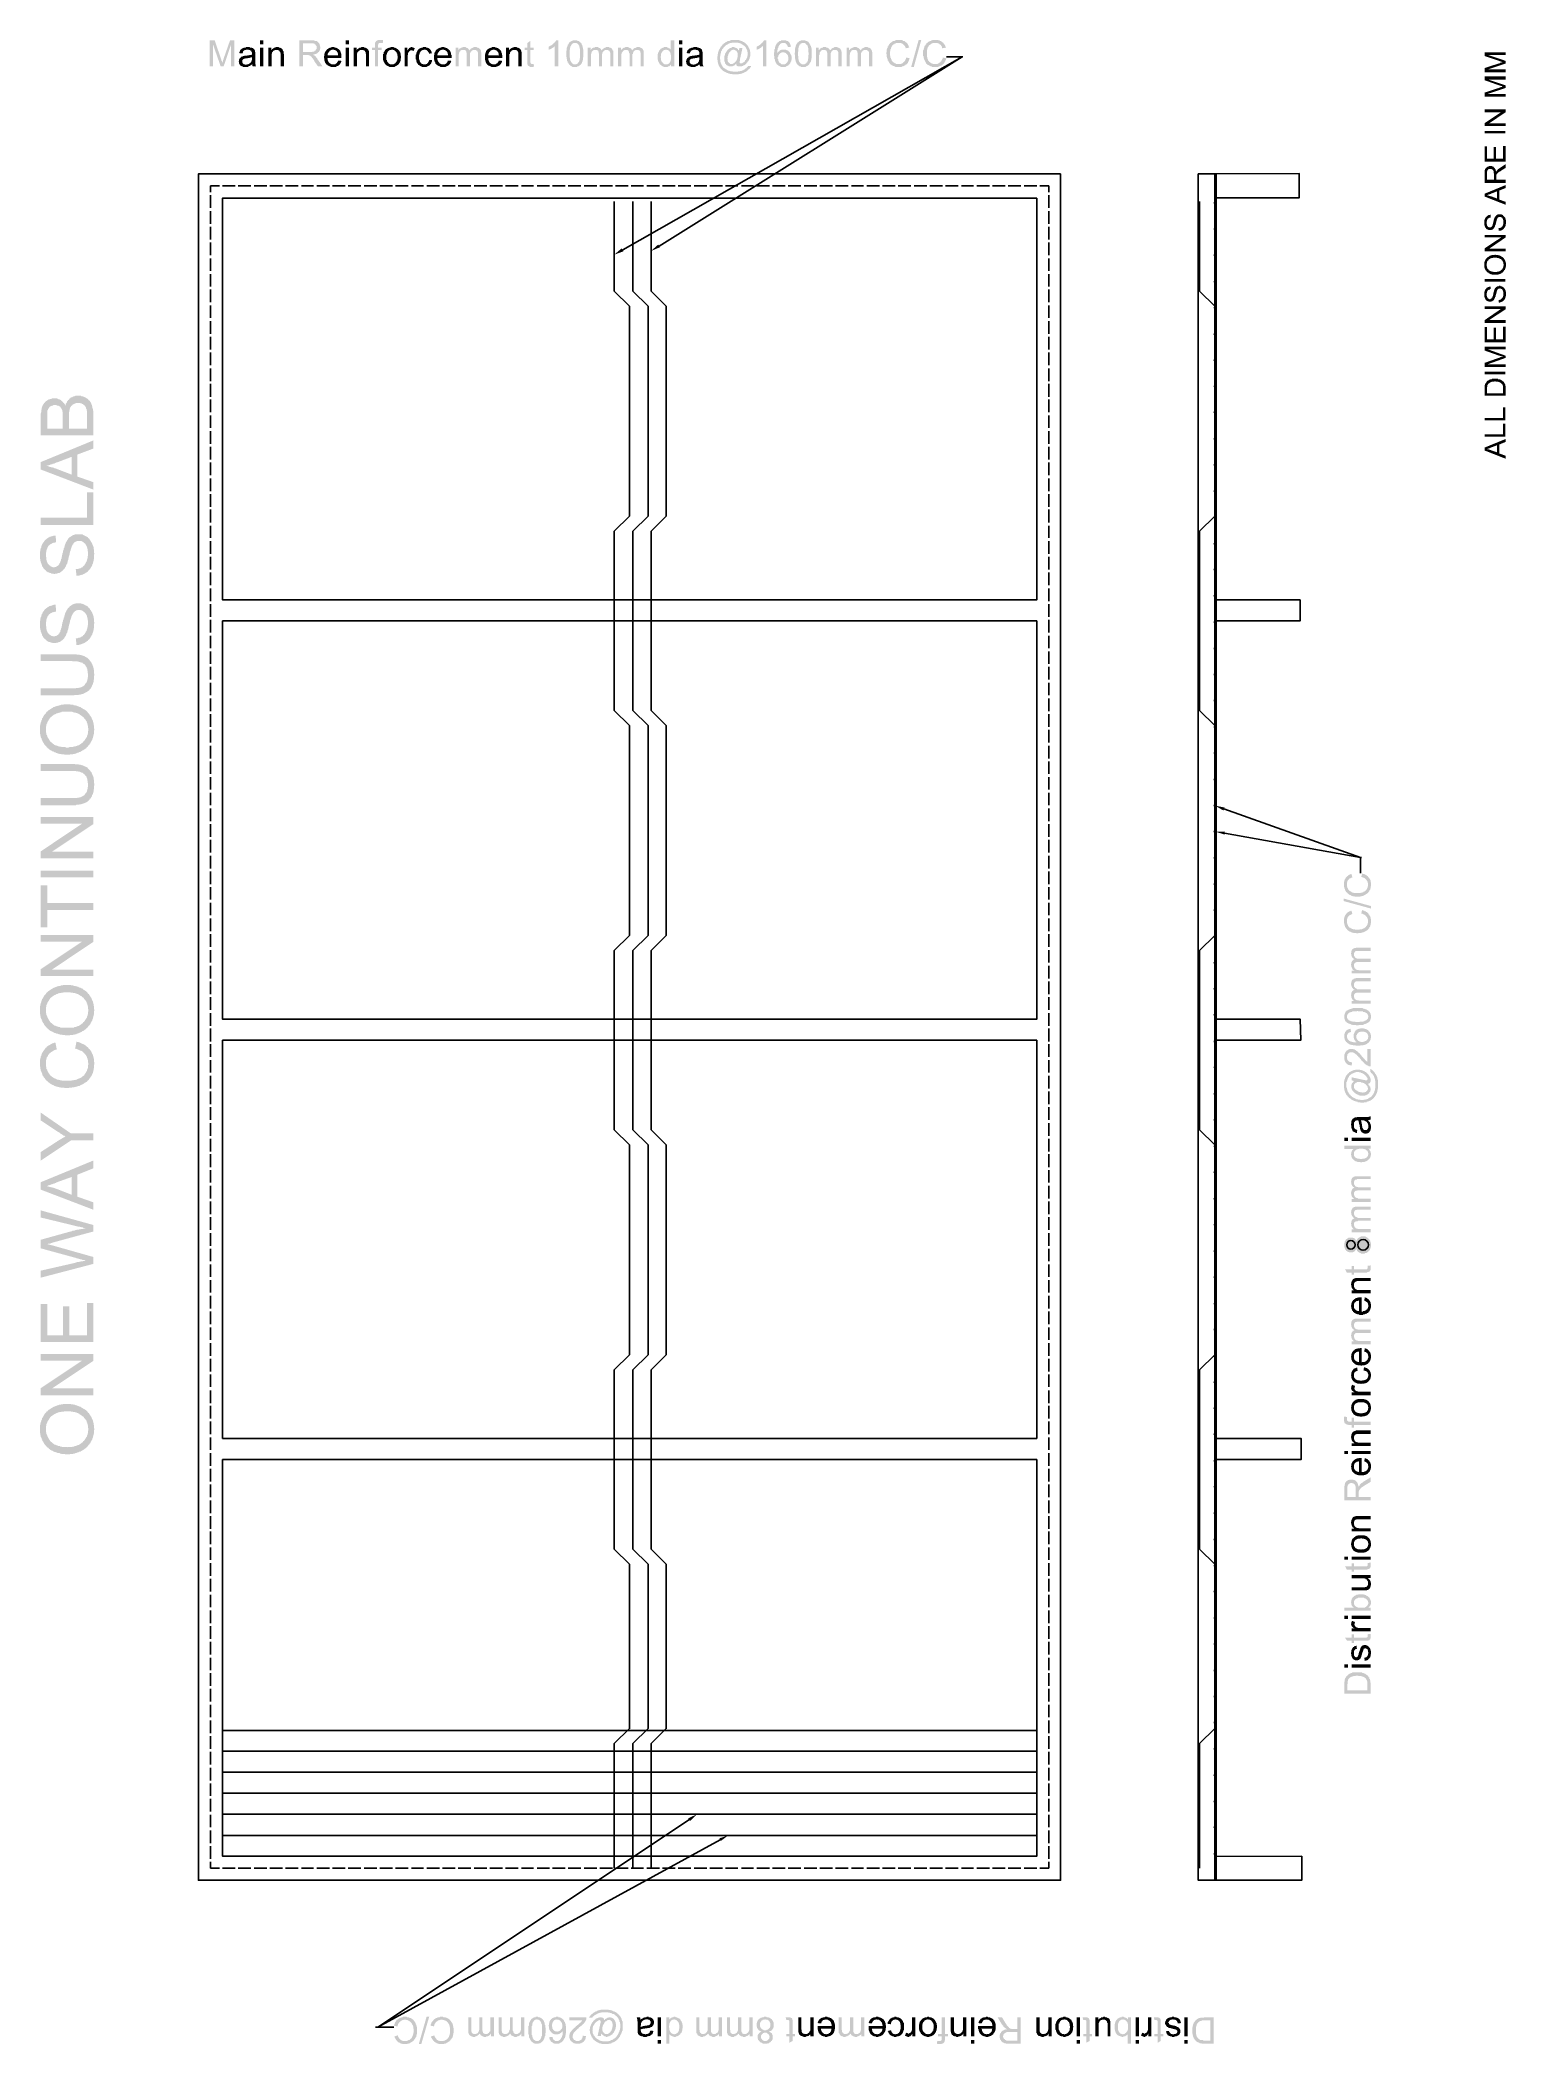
# Model space of a CAD drawing. Header units: millimetres. Extents: x 1427 to 15417, y 3138 to 22257.
import ezdxf

# ---------------------------------------------------------------- set-up
doc = ezdxf.new("R2010")
doc.units = ezdxf.units.MM
doc.layers.add('PDF_0', color=7, linetype='Continuous')

msp = doc.modelspace()

# ---------------------------------------------------------------- hatches: boundary and pattern name
at = {"layer": 'PDF_0', "transparency": 33554559}
for points in [[(3045, 22006), (3045, 22254), (3094, 22254), (3155, 22076), (3155, 22073), (3158, 22069), (3158, 22066), (3158, 22062), (3162, 22059), (3162, 22055), (3162, 22052), (3165, 22048), (3165, 22045), (3165, 22045), (3165, 22041), (3165, 22041), (3165, 22045), (3169, 22045), (3169, 22048), (3169, 22052), (3172, 22055), (3172, 22059), (3172, 22062), (3172, 22066), (3176, 22069), (3176, 22073), (3179, 22076), (3179, 22080), (3179, 22080), (3240, 22254), (3282, 22254), (3282, 22006), (3250, 22006), (3250, 22215), (3179, 22006), (3151, 22006), (3077, 22218), (3077, 22006)], [(3605, 22006), (3605, 22186), (3633, 22186), (3633, 22162), (3633, 22162), (3637, 22165), (3641, 22169), (3641, 22172), (3644, 22172), (3648, 22176), (3648, 22176), (3651, 22179), (3655, 22179), (3658, 22183), (3658, 22183), (3662, 22186), (3665, 22186), (3669, 22186), (3673, 22186), (3676, 22190), (3680, 22190), (3683, 22190), (3687, 22190), (3690, 22190), (3690, 22190), (3694, 22190), (3697, 22190), (3701, 22190), (3704, 22190), (3708, 22186), (3712, 22186), (3715, 22186), (3719, 22186), (3722, 22183), (3726, 22183), (3726, 22179), (3729, 22179), (3733, 22176), (3736, 22176), (3736, 22172), (3740, 22169), (3740, 22169), (3743, 22165), (3743, 22162), (3747, 22158), (3747, 22158), (3747, 22155), (3751, 22151), (3751, 22147), (3751, 22147), (3751, 22144), (3751, 22140), (3751, 22137), (3751, 22137), (3751, 22133), (3751, 22126), (3754, 22123), (3754, 22119), (3754, 22115), (3754, 22006), (3722, 22006), (3722, 22115), (3722, 22119), (3722, 22123), (3722, 22126), (3722, 22130), (3719, 22133), (3719, 22137), (3719, 22140), (3719, 22144), (3719, 22144), (3715, 22147), (3715, 22147), (3712, 22151), (3712, 22155), (3708, 22155), (3704, 22158), (3701, 22158), (3701, 22162), (3697, 22162), (3694, 22162), (3690, 22162), (3687, 22162), (3683, 22162), (3680, 22162), (3676, 22162), (3673, 22162), (3669, 22162), (3665, 22162), (3665, 22158), (3662, 22158), (3658, 22155), (3655, 22155), (3651, 22151), (3651, 22151), (3648, 22147), (3648, 22147), (3644, 22144), (3644, 22144), (3641, 22140), (3641, 22137), (3641, 22133), (3641, 22130), (3637, 22126), (3637, 22123), (3637, 22119), (3637, 22115), (3637, 22112), (3637, 22108), (3637, 22105), (3637, 22006)], [(4421, 22006), (4421, 22186), (4449, 22186), (4449, 22162), (4449, 22162), (4453, 22165), (4453, 22169), (4456, 22172), (4460, 22172), (4460, 22176), (4464, 22176), (4467, 22179), (4471, 22179), (4471, 22183), (4474, 22183), (4478, 22186), (4481, 22186), (4485, 22186), (4488, 22186), (4492, 22190), (4495, 22190), (4499, 22190), (4503, 22190), (4506, 22190), (4506, 22190), (4510, 22190), (4513, 22190), (4517, 22190), (4520, 22190), (4524, 22186), (4527, 22186), (4531, 22186), (4534, 22186), (4534, 22183), (4538, 22183), (4542, 22179), (4545, 22179), (4549, 22176), (4552, 22176), (4552, 22172), (4556, 22169), (4556, 22169), (4559, 22165), (4559, 22162), (4563, 22158), (4563, 22158), (4563, 22155), (4566, 22151), (4566, 22147), (4566, 22147), (4566, 22144), (4566, 22140), (4566, 22137), (4566, 22137), (4566, 22133), (4566, 22126), (4566, 22123), (4566, 22119), (4566, 22115), (4566, 22006), (4538, 22006), (4538, 22115), (4538, 22119), (4538, 22123), (4538, 22126), (4534, 22130), (4534, 22133), (4534, 22137), (4534, 22140), (4534, 22144), (4534, 22144), (4531, 22147), (4531, 22147), (4527, 22151), (4527, 22155), (4524, 22155), (4520, 22158), (4517, 22158), (4513, 22162), (4513, 22162), (4510, 22162), (4506, 22162), (4503, 22162), (4499, 22162), (4495, 22162), (4492, 22162), (4488, 22162), (4485, 22162), (4481, 22162), (4478, 22158), (4478, 22158), (4474, 22155), (4471, 22155), (4467, 22151), (4467, 22151), (4464, 22147), (4464, 22147), (4460, 22144), (4460, 22144), (4456, 22140), (4456, 22137), (4456, 22133), (4453, 22130), (4453, 22126), (4453, 22123), (4453, 22119), (4453, 22115), (4453, 22112), (4453, 22108), (4453, 22105), (4453, 22006)], [(4623, 22006), (4623, 22162), (4595, 22162), (4595, 22186), (4623, 22186), (4623, 22204), (4623, 22208), (4623, 22215), (4623, 22218), (4623, 22222), (4623, 22225), (4623, 22225), (4623, 22229), (4627, 22233), (4627, 22236), (4627, 22240), (4630, 22240), (4634, 22243), (4634, 22247), (4637, 22247), (4641, 22250), (4641, 22250), (4644, 22254), (4644, 22254), (4648, 22254), (4652, 22257), (4655, 22257), (4659, 22257), (4662, 22257), (4666, 22257), (4669, 22257), (4673, 22257), (4676, 22257), (4680, 22257), (4683, 22257), (4687, 22257), (4691, 22257), (4694, 22257), (4698, 22257), (4701, 22257), (4701, 22257), (4698, 22229), (4694, 22229), (4691, 22229), (4687, 22229), (4683, 22229), (4680, 22229), (4680, 22229), (4673, 22229), (4669, 22229), (4666, 22229), (4662, 22229), (4662, 22225), (4659, 22225), (4659, 22225), (4659, 22222), (4655, 22222), (4655, 22218), (4655, 22215), (4652, 22211), (4652, 22208), (4652, 22201), (4652, 22186), (4687, 22186), (4687, 22162), (4652, 22162), (4652, 22006)], [(4907, 22006), (4907, 22186), (4932, 22186), (4932, 22158), (4935, 22162), (4939, 22165), (4939, 22169), (4942, 22172), (4946, 22176), (4946, 22176), (4949, 22179), (4949, 22183), (4953, 22183), (4953, 22183), (4957, 22186), (4960, 22186), (4964, 22186), (4964, 22190), (4967, 22190), (4971, 22190), (4974, 22190), (4974, 22190), (4978, 22190), (4981, 22190), (4985, 22186), (4989, 22186), (4992, 22186), (4996, 22183), (4999, 22183), (5003, 22183), (5003, 22179), (4992, 22151), (4989, 22155), (4989, 22155), (4985, 22155), (4981, 22158), (4978, 22158), (4974, 22158), (4971, 22158), (4967, 22158), (4964, 22158), (4960, 22158), (4957, 22155), (4957, 22155), (4953, 22151), (4949, 22151), (4949, 22147), (4946, 22144), (4946, 22140), (4942, 22140), (4942, 22137), (4942, 22137), (4939, 22133), (4939, 22130), (4939, 22126), (4939, 22123), (4939, 22119), (4939, 22115), (4935, 22112), (4935, 22108), (4935, 22105), (4935, 22101), (4935, 22098), (4935, 22006)], [(5141, 22069), (5169, 22066), (5169, 22062), (5169, 22059), (5169, 22055), (5166, 22052), (5166, 22048), (5166, 22045), (5162, 22045), (5162, 22041), (5162, 22037), (5159, 22034), (5159, 22030), (5155, 22030), (5152, 22027), (5152, 22023), (5148, 22020), (5148, 22020), (5145, 22020), (5145, 22016), (5141, 22013), (5138, 22013), (5134, 22009), (5130, 22009), (5130, 22009), (5127, 22006), (5123, 22006), (5120, 22006), (5116, 22002), (5113, 22002), (5109, 22002), (5106, 22002), (5102, 22002), (5098, 22002), (5095, 22002), (5091, 22002), (5088, 22002), (5084, 22002), (5081, 22002), (5077, 22002), (5074, 22002), (5070, 22002), (5067, 22006), (5063, 22006), (5063, 22006), (5059, 22009), (5056, 22009), (5052, 22013), (5049, 22013), (5049, 22016), (5045, 22016), (5042, 22020), (5038, 22020), (5038, 22023), (5035, 22023), (5035, 22027), (5031, 22030), (5031, 22030), (5028, 22034), (5028, 22037), (5024, 22041), (5024, 22041), (5020, 22045), (5020, 22048), (5020, 22052), (5017, 22055), (5017, 22059), (5017, 22062), (5017, 22066), (5017, 22069), (5013, 22073), (5013, 22076), (5013, 22080), (5013, 22084), (5013, 22087), (5013, 22091), (5013, 22094), (5013, 22094), (5013, 22098), (5013, 22101), (5013, 22105), (5013, 22108), (5013, 22112), (5013, 22115), (5013, 22119), (5017, 22123), (5017, 22126), (5017, 22130), (5017, 22133), (5020, 22137), (5020, 22140), (5020, 22144), (5024, 22144), (5024, 22147), (5024, 22147), (5028, 22151), (5028, 22155), (5031, 22158), (5031, 22162), (5035, 22165), (5035, 22165), (5038, 22169), (5042, 22172), (5042, 22172), (5045, 22176), (5049, 22176), (5052, 22179), (5052, 22179), (5056, 22179), (5059, 22183), (5063, 22183), (5067, 22183), (5067, 22186), (5070, 22186), (5074, 22186), (5077, 22186), (5081, 22190), (5084, 22190), (5088, 22190), (5091, 22190), (5095, 22190), (5095, 22190), (5098, 22190), (5102, 22190), (5106, 22190), (5109, 22190), (5113, 22186), (5116, 22186), (5120, 22186), (5123, 22186), (5127, 22183), (5130, 22183), (5134, 22183), (5138, 22179), (5138, 22179), (5141, 22176), (5145, 22176), (5145, 22176), (5145, 22172), (5148, 22172), (5152, 22169), (5152, 22165), (5155, 22162), (5155, 22162), (5159, 22158), (5159, 22155), (5162, 22151), (5162, 22147), (5166, 22144), (5166, 22140), (5166, 22137), (5166, 22133), (5169, 22133), (5138, 22126), (5138, 22133), (5138, 22137), (5134, 22140), (5134, 22140), (5130, 22144), (5130, 22147), (5127, 22151), (5127, 22151), (5123, 22155), (5123, 22155), (5120, 22158), (5116, 22158), (5116, 22162), (5113, 22162), (5109, 22162), (5106, 22165), (5102, 22165), (5098, 22165), (5098, 22165), (5091, 22165), (5088, 22165), (5088, 22165), (5084, 22162), (5081, 22162), (5077, 22162), (5074, 22158), (5070, 22158), (5067, 22155), (5067, 22155), (5063, 22151), (5059, 22151), (5059, 22147), (5056, 22147), (5056, 22144), (5056, 22140), (5052, 22140), (5052, 22137), (5049, 22133), (5049, 22130), (5049, 22126), (5049, 22123), (5045, 22119), (5045, 22115), (5045, 22112), (5045, 22108), (5045, 22105), (5045, 22101), (5045, 22098), (5045, 22094), (5045, 22091), (5045, 22087), (5045, 22084), (5045, 22080), (5045, 22076), (5045, 22069), (5049, 22069), (5049, 22066), (5049, 22062), (5049, 22059), (5052, 22055), (5052, 22052), (5052, 22048), (5056, 22048), (5056, 22045), (5059, 22045), (5059, 22041), (5059, 22041), (5063, 22037), (5067, 22034), (5070, 22034), (5070, 22030), (5074, 22030), (5077, 22030), (5081, 22027), (5084, 22027), (5088, 22027), (5091, 22027), (5095, 22027), (5095, 22027), (5098, 22027), (5102, 22027), (5106, 22027), (5109, 22027), (5113, 22030), (5116, 22030), (5120, 22030), (5120, 22034), (5123, 22034), (5127, 22037), (5127, 22037), (5130, 22041), (5130, 22045), (5134, 22045), (5134, 22048), (5134, 22052), (5138, 22055), (5138, 22059), (5138, 22062), (5141, 22066), (5141, 22069), (5141, 22069)], [(5393, 22006), (5393, 22186), (5418, 22186), (5418, 22162), (5421, 22162), (5421, 22165), (5425, 22169), (5428, 22172), (5428, 22172), (5432, 22176), (5435, 22179), (5439, 22179), (5443, 22183), (5443, 22183), (5443, 22183), (5446, 22186), (5450, 22186), (5453, 22186), (5457, 22186), (5460, 22190), (5464, 22190), (5467, 22190), (5471, 22190), (5474, 22190), (5478, 22190), (5482, 22190), (5485, 22190), (5489, 22190), (5492, 22186), (5496, 22186), (5499, 22186), (5499, 22183), (5503, 22183), (5506, 22183), (5506, 22183), (5510, 22179), (5513, 22176), (5513, 22176), (5517, 22172), (5517, 22169), (5521, 22165), (5521, 22165), (5524, 22162), (5524, 22158), (5528, 22162), (5528, 22165), (5531, 22165), (5535, 22169), (5535, 22172), (5538, 22176), (5542, 22176), (5545, 22179), (5545, 22179), (5549, 22183), (5553, 22183), (5556, 22183), (5560, 22186), (5560, 22186), (5563, 22186), (5567, 22190), (5570, 22190), (5574, 22190), (5577, 22190), (5581, 22190), (5581, 22190), (5584, 22190), (5588, 22190), (5592, 22190), (5595, 22190), (5599, 22186), (5602, 22186), (5606, 22186), (5609, 22183), (5613, 22183), (5613, 22183), (5616, 22179), (5620, 22179), (5620, 22176), (5623, 22176), (5623, 22172), (5627, 22169), (5627, 22169), (5631, 22165), (5631, 22162), (5631, 22158), (5634, 22158), (5634, 22155), (5634, 22151), (5634, 22147), (5634, 22144), (5638, 22140), (5638, 22137), (5638, 22130), (5638, 22130), (5638, 22006), (5606, 22006), (5606, 22119), (5606, 22123), (5606, 22126), (5606, 22130), (5606, 22133), (5606, 22137), (5606, 22140), (5602, 22144), (5602, 22144), (5602, 22147), (5599, 22151), (5599, 22155), (5595, 22155), (5592, 22158), (5592, 22158), (5588, 22158), (5588, 22162), (5584, 22162), (5581, 22162), (5577, 22162), (5574, 22162), (5570, 22162), (5567, 22162), (5563, 22162), (5560, 22162), (5556, 22162), (5553, 22158), (5553, 22158), (5549, 22155), (5545, 22155), (5542, 22151), (5542, 22151), (5542, 22147), (5538, 22147), (5538, 22144), (5535, 22140), (5535, 22137), (5535, 22137), (5531, 22133), (5531, 22130), (5531, 22126), (5531, 22123), (5531, 22119), (5531, 22112), (5531, 22108), (5531, 22006), (5499, 22006), (5499, 22123), (5499, 22126), (5499, 22130), (5499, 22133), (5496, 22137), (5496, 22140), (5496, 22144), (5496, 22147), (5492, 22151), (5492, 22151), (5492, 22155), (5489, 22155), (5489, 22158), (5485, 22158), (5482, 22162), (5478, 22162), (5474, 22162), (5471, 22162), (5467, 22162), (5467, 22162), (5464, 22162), (5460, 22162), (5457, 22162), (5453, 22162), (5450, 22162), (5446, 22158), (5443, 22158), (5443, 22158), (5439, 22155), (5439, 22151), (5435, 22151), (5432, 22147), (5432, 22144), (5428, 22140), (5428, 22137), (5428, 22137), (5425, 22133), (5425, 22130), (5425, 22130), (5425, 22126), (5425, 22123), (5421, 22119), (5421, 22115), (5421, 22112), (5421, 22108), (5421, 22105), (5421, 22098), (5421, 22098), (5421, 22006)], [(5875, 22006), (5875, 22186), (5904, 22186), (5904, 22162), (5907, 22162), (5907, 22165), (5911, 22169), (5914, 22172), (5914, 22172), (5918, 22176), (5921, 22176), (5921, 22179), (5925, 22179), (5929, 22183), (5932, 22183), (5936, 22186), (5936, 22186), (5939, 22186), (5943, 22186), (5946, 22190), (5950, 22190), (5953, 22190), (5957, 22190), (5960, 22190), (5960, 22190), (5964, 22190), (5968, 22190), (5971, 22190), (5975, 22190), (5978, 22186), (5982, 22186), (5985, 22186), (5989, 22186), (5992, 22183), (5996, 22183), (5999, 22179), (6003, 22179), (6003, 22176), (6007, 22176), (6010, 22172), (6010, 22169), (6014, 22169), (6014, 22165), (6017, 22162), (6017, 22158), (6017, 22158), (6021, 22155), (6021, 22151), (6021, 22147), (6021, 22147), (6021, 22144), (6024, 22140), (6024, 22137), (6024, 22137), (6024, 22133), (6024, 22126), (6024, 22123), (6024, 22119), (6024, 22115), (6024, 22006), (5992, 22006), (5992, 22115), (5992, 22119), (5992, 22123), (5992, 22126), (5992, 22130), (5992, 22133), (5992, 22137), (5989, 22140), (5989, 22144), (5989, 22144), (5989, 22147), (5985, 22147), (5985, 22151), (5982, 22155), (5978, 22155), (5978, 22158), (5975, 22158), (5971, 22162), (5968, 22162), (5964, 22162), (5960, 22162), (5957, 22162), (5957, 22162), (5953, 22162), (5950, 22162), (5946, 22162), (5943, 22162), (5939, 22162), (5936, 22158), (5932, 22158), (5929, 22155), (5925, 22155), (5925, 22151), (5921, 22151), (5918, 22147), (5918, 22147), (5918, 22144), (5914, 22144), (5914, 22140), (5911, 22137), (5911, 22133), (5911, 22130), (5911, 22126), (5907, 22123), (5907, 22119), (5907, 22115), (5907, 22112), (5907, 22108), (5907, 22105), (5907, 22006)], [(6138, 22030), (6141, 22006), (6138, 22006), (6134, 22002), (6131, 22002), (6127, 22002), (6124, 22002), (6120, 22002), (6120, 22002), (6113, 22002), (6109, 22002), (6106, 22002), (6102, 22002), (6099, 22006), (6099, 22006), (6095, 22006), (6092, 22009), (6088, 22009), (6088, 22013), (6085, 22013), (6081, 22016), (6081, 22020), (6081, 22020), (6081, 22023), (6078, 22027), (6078, 22027), (6078, 22030), (6078, 22034), (6078, 22037), (6078, 22041), (6078, 22045), (6078, 22052), (6078, 22055), (6078, 22059), (6078, 22162), (6053, 22162), (6053, 22186), (6078, 22186), (6078, 22229), (6106, 22250), (6106, 22186), (6138, 22186), (6138, 22162), (6106, 22162), (6106, 22055), (6106, 22052), (6106, 22048), (6106, 22045), (6109, 22041), (6109, 22037), (6109, 22037), (6113, 22034), (6113, 22034), (6117, 22030), (6120, 22030), (6124, 22030), (6124, 22030), (6127, 22030), (6131, 22030), (6134, 22030), (6138, 22030)], [(6372, 22006), (6340, 22006), (6340, 22201), (6340, 22197), (6336, 22197), (6333, 22194), (6333, 22194), (6329, 22190), (6326, 22186), (6322, 22186), (6319, 22183), (6315, 22183), (6312, 22179), (6312, 22179), (6308, 22176), (6305, 22176), (6301, 22172), (6297, 22172), (6294, 22169), (6294, 22169), (6290, 22169), (6287, 22165), (6283, 22165), (6280, 22165), (6280, 22162), (6280, 22194), (6283, 22194), (6287, 22197), (6290, 22197), (6294, 22201), (6294, 22201), (6297, 22204), (6301, 22204), (6305, 22208), (6308, 22208), (6312, 22211), (6312, 22211), (6315, 22215), (6319, 22218), (6322, 22218), (6322, 22222), (6326, 22222), (6329, 22225), (6329, 22229), (6333, 22229), (6336, 22233), (6340, 22236), (6340, 22240), (6344, 22240), (6344, 22243), (6347, 22247), (6347, 22250), (6351, 22250), (6351, 22254), (6351, 22254), (6372, 22254)], [(6652, 22006), (6652, 22186), (6681, 22186), (6681, 22162), (6684, 22162), (6684, 22165), (6688, 22169), (6688, 22172), (6691, 22172), (6695, 22176), (6698, 22179), (6698, 22179), (6702, 22183), (6702, 22183), (6705, 22183), (6709, 22186), (6712, 22186), (6716, 22186), (6720, 22186), (6723, 22190), (6727, 22190), (6730, 22190), (6734, 22190), (6737, 22190), (6741, 22190), (6744, 22190), (6748, 22190), (6751, 22190), (6755, 22186), (6759, 22186), (6759, 22186), (6762, 22183), (6766, 22183), (6769, 22183), (6769, 22183), (6773, 22179), (6773, 22176), (6776, 22176), (6780, 22172), (6780, 22169), (6783, 22165), (6783, 22165), (6787, 22162), (6787, 22158), (6790, 22162), (6790, 22165), (6794, 22165), (6794, 22169), (6798, 22172), (6801, 22176), (6805, 22176), (6805, 22179), (6808, 22179), (6812, 22183), (6815, 22183), (6815, 22183), (6819, 22186), (6822, 22186), (6826, 22186), (6830, 22190), (6833, 22190), (6837, 22190), (6840, 22190), (6844, 22190), (6844, 22190), (6847, 22190), (6851, 22190), (6854, 22190), (6858, 22190), (6861, 22186), (6865, 22186), (6869, 22186), (6872, 22183), (6872, 22183), (6876, 22183), (6879, 22179), (6883, 22179), (6883, 22176), (6883, 22176), (6886, 22172), (6886, 22169), (6890, 22169), (6890, 22165), (6893, 22162), (6893, 22158), (6893, 22158), (6897, 22155), (6897, 22151), (6897, 22147), (6897, 22144), (6897, 22140), (6897, 22137), (6897, 22130), (6897, 22130), (6897, 22006), (6869, 22006), (6869, 22119), (6869, 22123), (6869, 22126), (6869, 22130), (6869, 22133), (6869, 22137), (6865, 22140), (6865, 22144), (6865, 22144), (6865, 22147), (6861, 22151), (6861, 22155), (6858, 22155), (6854, 22158), (6854, 22158), (6851, 22158), (6847, 22162), (6844, 22162), (6840, 22162), (6837, 22162), (6837, 22162), (6833, 22162), (6830, 22162), (6826, 22162), (6822, 22162), (6819, 22162), (6815, 22158), (6812, 22158), (6812, 22155), (6808, 22155), (6805, 22151), (6805, 22151), (6801, 22147), (6801, 22147), (6798, 22144), (6798, 22140), (6798, 22137), (6794, 22137), (6794, 22133), (6794, 22130), (6794, 22126), (6790, 22123), (6790, 22119), (6790, 22112), (6790, 22108), (6790, 22006), (6762, 22006), (6762, 22123), (6762, 22126), (6762, 22130), (6759, 22133), (6759, 22137), (6759, 22140), (6759, 22144), (6755, 22147), (6755, 22151), (6755, 22151), (6755, 22155), (6751, 22155), (6748, 22158), (6748, 22158), (6744, 22162), (6741, 22162), (6737, 22162), (6734, 22162), (6730, 22162), (6730, 22162), (6727, 22162), (6723, 22162), (6720, 22162), (6716, 22162), (6712, 22162), (6709, 22158), (6705, 22158), (6705, 22158), (6702, 22155), (6698, 22151), (6698, 22151), (6695, 22147), (6691, 22144), (6691, 22140), (6691, 22137), (6688, 22137), (6688, 22133), (6688, 22130), (6688, 22130), (6688, 22126), (6684, 22123), (6684, 22119), (6684, 22115), (6684, 22112), (6684, 22108), (6684, 22105), (6684, 22098), (6684, 22098), (6684, 22006)], [(6943, 22006), (6943, 22186), (6971, 22186), (6971, 22162), (6975, 22162), (6975, 22165), (6978, 22169), (6978, 22172), (6982, 22172), (6986, 22176), (6989, 22179), (6989, 22179), (6993, 22183), (6993, 22183), (6996, 22183), (7000, 22186), (7003, 22186), (7007, 22186), (7010, 22186), (7014, 22190), (7018, 22190), (7021, 22190), (7025, 22190), (7028, 22190), (7032, 22190), (7035, 22190), (7039, 22190), (7042, 22190), (7046, 22186), (7049, 22186), (7049, 22186), (7053, 22183), (7057, 22183), (7060, 22183), (7060, 22183), (7064, 22179), (7064, 22176), (7067, 22176), (7071, 22172), (7071, 22169), (7074, 22165), (7074, 22165), (7078, 22162), (7078, 22158), (7081, 22162), (7081, 22165), (7085, 22165), (7088, 22169), (7088, 22172), (7092, 22176), (7096, 22176), (7096, 22179), (7099, 22179), (7103, 22183), (7106, 22183), (7110, 22183), (7110, 22186), (7113, 22186), (7117, 22186), (7120, 22190), (7124, 22190), (7127, 22190), (7131, 22190), (7135, 22190), (7135, 22190), (7138, 22190), (7142, 22190), (7145, 22190), (7149, 22190), (7152, 22186), (7156, 22186), (7159, 22186), (7163, 22183), (7163, 22183), (7166, 22183), (7170, 22179), (7174, 22179), (7174, 22176), (7174, 22176), (7177, 22172), (7177, 22169), (7181, 22169), (7181, 22165), (7184, 22162), (7184, 22158), (7184, 22158), (7188, 22155), (7188, 22151), (7188, 22147), (7188, 22144), (7188, 22140), (7188, 22137), (7188, 22130), (7188, 22130), (7188, 22006), (7159, 22006), (7159, 22119), (7159, 22123), (7159, 22126), (7159, 22130), (7159, 22133), (7159, 22137), (7156, 22140), (7156, 22144), (7156, 22144), (7156, 22147), (7152, 22151), (7152, 22155), (7149, 22155), (7145, 22158), (7145, 22158), (7142, 22158), (7138, 22162), (7135, 22162), (7131, 22162), (7127, 22162), (7127, 22162), (7124, 22162), (7120, 22162), (7117, 22162), (7113, 22162), (7110, 22162), (7106, 22158), (7103, 22158), (7103, 22155), (7099, 22155), (7096, 22151), (7096, 22151), (7092, 22147), (7092, 22147), (7088, 22144), (7088, 22140), (7088, 22137), (7085, 22137), (7085, 22133), (7085, 22130), (7085, 22126), (7081, 22123), (7081, 22119), (7081, 22112), (7081, 22108), (7081, 22006), (7053, 22006), (7053, 22123), (7053, 22126), (7053, 22130), (7049, 22133), (7049, 22137), (7049, 22140), (7049, 22144), (7046, 22147), (7046, 22151), (7046, 22151), (7046, 22155), (7042, 22155), (7039, 22158), (7039, 22158), (7035, 22162), (7032, 22162), (7028, 22162), (7025, 22162), (7021, 22162), (7021, 22162), (7018, 22162), (7014, 22162), (7010, 22162), (7007, 22162), (7003, 22162), (7000, 22158), (6996, 22158), (6996, 22158), (6993, 22155), (6989, 22151), (6989, 22151), (6986, 22147), (6986, 22144), (6982, 22140), (6982, 22137), (6978, 22137), (6978, 22133), (6978, 22130), (6978, 22130), (6978, 22126), (6975, 22123), (6975, 22119), (6975, 22115), (6975, 22112), (6975, 22108), (6975, 22105), (6975, 22098), (6975, 22098), (6975, 22006)], [(8358, 22006), (8326, 22006), (8326, 22201), (8323, 22197), (8323, 22197), (8319, 22194), (8316, 22194), (8312, 22190), (8312, 22186), (8309, 22186), (8305, 22183), (8302, 22183), (8298, 22179), (8298, 22179), (8294, 22176), (8291, 22176), (8287, 22172), (8284, 22172), (8280, 22169), (8277, 22169), (8273, 22169), (8270, 22165), (8270, 22165), (8266, 22165), (8266, 22162), (8266, 22194), (8270, 22194), (8270, 22197), (8273, 22197), (8277, 22201), (8280, 22201), (8284, 22204), (8287, 22204), (8291, 22208), (8291, 22208), (8294, 22211), (8298, 22211), (8302, 22215), (8302, 22218), (8305, 22218), (8309, 22222), (8309, 22222), (8312, 22225), (8316, 22229), (8319, 22229), (8319, 22233), (8323, 22236), (8326, 22240), (8326, 22240), (8330, 22243), (8330, 22247), (8334, 22250), (8334, 22250), (8337, 22254), (8337, 22254), (8358, 22254)], [(8834, 22006), (8834, 22186), (8858, 22186), (8858, 22162), (8862, 22162), (8866, 22165), (8866, 22169), (8869, 22172), (8869, 22172), (8873, 22176), (8876, 22179), (8880, 22179), (8883, 22183), (8883, 22183), (8887, 22183), (8887, 22186), (8890, 22186), (8894, 22186), (8898, 22186), (8901, 22190), (8905, 22190), (8908, 22190), (8912, 22190), (8915, 22190), (8919, 22190), (8922, 22190), (8926, 22190), (8929, 22190), (8933, 22186), (8937, 22186), (8940, 22186), (8944, 22183), (8944, 22183), (8947, 22183), (8947, 22183), (8951, 22179), (8954, 22176), (8954, 22176), (8958, 22172), (8961, 22169), (8961, 22165), (8965, 22165), (8965, 22162), (8965, 22158), (8968, 22162), (8972, 22165), (8972, 22165), (8976, 22169), (8979, 22172), (8979, 22176), (8983, 22176), (8986, 22179), (8986, 22179), (8990, 22183), (8993, 22183), (8997, 22183), (9000, 22186), (9004, 22186), (9004, 22186), (9007, 22190), (9011, 22190), (9015, 22190), (9018, 22190), (9022, 22190), (9022, 22190), (9025, 22190), (9029, 22190), (9032, 22190), (9036, 22190), (9039, 22186), (9043, 22186), (9046, 22186), (9050, 22183), (9054, 22183), (9054, 22183), (9057, 22179), (9061, 22179), (9064, 22176), (9064, 22176), (9064, 22172), (9068, 22169), (9068, 22169), (9071, 22165), (9071, 22162), (9071, 22158), (9075, 22158), (9075, 22155), (9075, 22151), (9075, 22147), (9078, 22144), (9078, 22140), (9078, 22137), (9078, 22130), (9078, 22130), (9078, 22006), (9046, 22006), (9046, 22119), (9046, 22123), (9046, 22126), (9046, 22130), (9046, 22133), (9046, 22137), (9046, 22140), (9046, 22144), (9043, 22144), (9043, 22147), (9039, 22151), (9039, 22155), (9036, 22155), (9032, 22158), (9032, 22158), (9032, 22158), (9029, 22162), (9025, 22162), (9022, 22162), (9018, 22162), (9015, 22162), (9011, 22162), (9007, 22162), (9004, 22162), (9000, 22162), (8997, 22162), (8993, 22158), (8993, 22158), (8990, 22155), (8986, 22155), (8983, 22151), (8983, 22151), (8983, 22147), (8979, 22147), (8979, 22144), (8976, 22140), (8976, 22137), (8976, 22137), (8972, 22133), (8972, 22130), (8972, 22126), (8972, 22123), (8972, 22119), (8972, 22112), (8972, 22108), (8972, 22006), (8940, 22006), (8940, 22123), (8940, 22126), (8940, 22130), (8940, 22133), (8940, 22137), (8937, 22140), (8937, 22144), (8937, 22147), (8933, 22151), (8933, 22151), (8933, 22155), (8929, 22155), (8929, 22158), (8926, 22158), (8922, 22162), (8919, 22162), (8915, 22162), (8912, 22162), (8908, 22162), (8908, 22162), (8905, 22162), (8901, 22162), (8898, 22162), (8894, 22162), (8890, 22162), (8887, 22158), (8883, 22158), (8883, 22158), (8880, 22155), (8880, 22151), (8876, 22151), (8873, 22147), (8873, 22144), (8869, 22140), (8869, 22137), (8869, 22137), (8866, 22133), (8866, 22130), (8866, 22130), (8866, 22126), (8866, 22123), (8866, 22119), (8862, 22115), (8862, 22112), (8862, 22108), (8862, 22105), (8862, 22098), (8862, 22098), (8862, 22006)], [(9125, 22006), (9125, 22186), (9149, 22186), (9149, 22162), (9153, 22162), (9156, 22165), (9156, 22169), (9160, 22172), (9164, 22172), (9164, 22176), (9167, 22179), (9171, 22179), (9174, 22183), (9174, 22183), (9178, 22183), (9178, 22186), (9181, 22186), (9185, 22186), (9188, 22186), (9192, 22190), (9195, 22190), (9199, 22190), (9203, 22190), (9206, 22190), (9210, 22190), (9213, 22190), (9217, 22190), (9220, 22190), (9224, 22186), (9227, 22186), (9231, 22186), (9234, 22183), (9234, 22183), (9238, 22183), (9238, 22183), (9242, 22179), (9245, 22176), (9245, 22176), (9249, 22172), (9252, 22169), (9252, 22165), (9256, 22165), (9256, 22162), (9256, 22158), (9259, 22162), (9263, 22165), (9263, 22165), (9266, 22169), (9270, 22172), (9270, 22176), (9274, 22176), (9277, 22179), (9277, 22179), (9281, 22183), (9284, 22183), (9288, 22183), (9291, 22186), (9295, 22186), (9295, 22186), (9298, 22190), (9302, 22190), (9305, 22190), (9309, 22190), (9313, 22190), (9313, 22190), (9316, 22190), (9320, 22190), (9323, 22190), (9327, 22190), (9330, 22186), (9334, 22186), (9337, 22186), (9341, 22183), (9344, 22183), (9344, 22183), (9348, 22179), (9352, 22179), (9355, 22176), (9355, 22176), (9355, 22172), (9359, 22169), (9359, 22169), (9362, 22165), (9362, 22162), (9362, 22158), (9366, 22158), (9366, 22155), (9366, 22151), (9366, 22147), (9369, 22144), (9369, 22140), (9369, 22137), (9369, 22130), (9369, 22130), (9369, 22006), (9337, 22006), (9337, 22119), (9337, 22123), (9337, 22126), (9337, 22130), (9337, 22133), (9337, 22137), (9337, 22140), (9337, 22144), (9334, 22144), (9334, 22147), (9334, 22151), (9330, 22155), (9327, 22155), (9323, 22158), (9323, 22158), (9323, 22158), (9320, 22162), (9316, 22162), (9313, 22162), (9309, 22162), (9305, 22162), (9302, 22162), (9298, 22162), (9295, 22162), (9291, 22162), (9288, 22162), (9288, 22158), (9284, 22158), (9281, 22155), (9277, 22155), (9274, 22151), (9274, 22151), (9274, 22147), (9270, 22147), (9270, 22144), (9266, 22140), (9266, 22137), (9266, 22137), (9263, 22133), (9263, 22130), (9263, 22126), (9263, 22123), (9263, 22119), (9263, 22112), (9263, 22108), (9263, 22006), (9231, 22006), (9231, 22123), (9231, 22126), (9231, 22130), (9231, 22133), (9231, 22137), (9227, 22140), (9227, 22144), (9227, 22147), (9224, 22151), (9224, 22151), (9224, 22155), (9220, 22155), (9220, 22158), (9217, 22158), (9213, 22162), (9210, 22162), (9206, 22162), (9203, 22162), (9199, 22162), (9199, 22162), (9195, 22162), (9192, 22162), (9188, 22162), (9185, 22162), (9181, 22162), (9178, 22158), (9174, 22158), (9174, 22158), (9171, 22155), (9171, 22151), (9167, 22151), (9164, 22147), (9164, 22144), (9160, 22140), (9160, 22137), (9160, 22137), (9156, 22133), (9156, 22130), (9156, 22130), (9156, 22126), (9156, 22123), (9156, 22119), (9153, 22115), (9153, 22112), (9153, 22108), (9153, 22105), (9153, 22098), (9153, 22098), (9153, 22006)], [(9692, 22091), (9728, 22084), (9724, 22080), (9724, 22076), (9724, 22073), (9720, 22069), (9720, 22066), (9720, 22062), (9717, 22059), (9717, 22055), (9713, 22052), (9713, 22052), (9713, 22048), (9710, 22045), (9710, 22041), (9706, 22037), (9703, 22037), (9703, 22034), (9699, 22030), (9699, 22030), (9696, 22027), (9692, 22023), (9692, 22023), (9689, 22023), (9685, 22020), (9685, 22016), (9681, 22016), (9678, 22013), (9674, 22013), (9674, 22013), (9671, 22009), (9667, 22009), (9664, 22006), (9660, 22006), (9657, 22006), (9653, 22006), (9650, 22002), (9646, 22002), (9642, 22002), (9639, 22002), (9635, 22002), (9632, 22002), (9628, 22002), (9625, 22002), (9625, 22002), (9618, 22002), (9614, 22002), (9610, 22002), (9607, 22002), (9603, 22002), (9600, 22002), (9596, 22002), (9593, 22002), (9589, 22002), (9586, 22006), (9582, 22006), (9579, 22006), (9579, 22006), (9575, 22009), (9571, 22009), (9568, 22013), (9564, 22013), (9561, 22013), (9561, 22016), (9557, 22016), (9554, 22020), (9554, 22020), (9550, 22023), (9547, 22023), (9543, 22027), (9543, 22030), (9540, 22030), (9536, 22034), (9536, 22037), (9532, 22041), (9532, 22041), (9529, 22045), (9529, 22048), (9525, 22052), (9525, 22055), (9522, 22059), (9522, 22062), (9518, 22062), (9518, 22066), (9518, 22066), (9515, 22069), (9515, 22073), (9515, 22076), (9515, 22080), (9511, 22084), (9511, 22087), (9511, 22091), (9511, 22094), (9508, 22098), (9508, 22101), (9508, 22105), (9508, 22108), (9508, 22112), (9508, 22115), (9508, 22119), (9508, 22123), (9504, 22126), (9504, 22130), (9504, 22130), (9504, 22137), (9504, 22140), (9508, 22144), (9508, 22147), (9508, 22151), (9508, 22155), (9508, 22158), (9508, 22162), (9508, 22165), (9508, 22169), (9511, 22172), (9511, 22172), (9511, 22176), (9511, 22179), (9515, 22183), (9515, 22186), (9515, 22190), (9518, 22194), (9518, 22197), (9522, 22197), (9522, 22201), (9522, 22204), (9525, 22204), (9525, 22208), (9529, 22211), (9529, 22215), (9532, 22218), (9532, 22218), (9536, 22222), (9540, 22225), (9540, 22229), (9543, 22229), (9547, 22233), (9550, 22233), (9550, 22236), (9554, 22240), (9557, 22240), (9561, 22243), (9564, 22243), (9564, 22243), (9564, 22247), (9568, 22247), (9571, 22247), (9575, 22250), (9579, 22250), (9582, 22250), (9586, 22254), (9589, 22254), (9593, 22254), (9596, 22257), (9600, 22257), (9600, 22257), (9603, 22257), (9607, 22257), (9610, 22257), (9614, 22257), (9618, 22257), (9621, 22257), (9625, 22257), (9628, 22257), (9632, 22257), (9635, 22257), (9639, 22257), (9642, 22257), (9646, 22257), (9650, 22257), (9653, 22257), (9657, 22254), (9660, 22254), (9664, 22254), (9664, 22250), (9667, 22250), (9671, 22250), (9674, 22247), (9678, 22247), (9681, 22243), (9681, 22243), (9685, 22240), (9685, 22240), (9689, 22236), (9692, 22236), (9696, 22233), (9696, 22233), (9699, 22229), (9703, 22225), (9703, 22222), (9706, 22222), (9706, 22218), (9710, 22215), (9710, 22211), (9713, 22211), (9713, 22208), (9717, 22204), (9717, 22201), (9717, 22197), (9720, 22194), (9720, 22190), (9724, 22186), (9724, 22186), (9689, 22179), (9689, 22183), (9689, 22186), (9685, 22190), (9685, 22194), (9681, 22197), (9681, 22201), (9678, 22201), (9678, 22204), (9674, 22208), (9674, 22211), (9671, 22211), (9667, 22215), (9667, 22215), (9664, 22218), (9664, 22218), (9660, 22222), (9657, 22222), (9653, 22225), (9650, 22225), (9646, 22225), (9642, 22229), (9642, 22229), (9639, 22229), (9635, 22229), (9632, 22229), (9625, 22229), (9625, 22229), (9618, 22229), (9614, 22229), (9610, 22229), (9607, 22229), (9603, 22229), (9600, 22229), (9596, 22229), (9596, 22225), (9593, 22225), (9589, 22225), (9586, 22222), (9582, 22222), (9579, 22218), (9579, 22218), (9575, 22218), (9571, 22215), (9568, 22211), (9568, 22211), (9564, 22208), (9561, 22204), (9561, 22204), (9557, 22201), (9557, 22197), (9554, 22194), (9554, 22190), (9550, 22190), (9550, 22186), (9547, 22183), (9547, 22179), (9547, 22176), (9547, 22172), (9543, 22169), (9543, 22165), (9543, 22162), (9543, 22158), (9543, 22155), (9540, 22151), (9540, 22151), (9540, 22147), (9540, 22144), (9540, 22140), (9540, 22137), (9540, 22133), (9540, 22133), (9540, 22126), (9540, 22123), (9540, 22119), (9540, 22115), (9540, 22112), (9540, 22108), (9543, 22105), (9543, 22101), (9543, 22098), (9543, 22094), (9543, 22091), (9543, 22091), (9547, 22087), (9547, 22084), (9547, 22080), (9550, 22076), (9550, 22076), (9550, 22073), (9554, 22069), (9554, 22066), (9554, 22062), (9557, 22059), (9561, 22059), (9561, 22055), (9564, 22052), (9564, 22048), (9568, 22048), (9571, 22045), (9575, 22045), (9575, 22041), (9579, 22041), (9582, 22037), (9586, 22037), (9586, 22034), (9589, 22034), (9593, 22034), (9596, 22030), (9600, 22030), (9603, 22030), (9607, 22030), (9610, 22030), (9614, 22030), (9618, 22030), (9621, 22027), (9625, 22030), (9628, 22030), (9632, 22030), (9635, 22030), (9639, 22030), (9642, 22030), (9646, 22030), (9650, 22034), (9650, 22034), (9653, 22037), (9657, 22037), (9660, 22037), (9664, 22041), (9664, 22045), (9667, 22045), (9671, 22048), (9671, 22048), (9674, 22052), (9678, 22055), (9678, 22055), (9681, 22059), (9681, 22062), (9685, 22066), (9685, 22066), (9685, 22069), (9689, 22073), (9689, 22076), (9692, 22080), (9692, 22084), (9692, 22087), (9692, 22091), (9692, 22091)], [(10043, 22091), (10075, 22084), (10075, 22080), (10075, 22076), (10072, 22073), (10072, 22069), (10072, 22066), (10068, 22062), (10068, 22059), (10065, 22055), (10065, 22052), (10061, 22052), (10061, 22048), (10057, 22045), (10057, 22041), (10054, 22037), (10054, 22037), (10050, 22034), (10050, 22030), (10047, 22030), (10043, 22027), (10043, 22023), (10040, 22023), (10040, 22023), (10036, 22020), (10033, 22016), (10029, 22016), (10029, 22013), (10026, 22013), (10022, 22013), (10018, 22009), (10015, 22009), (10011, 22006), (10011, 22006), (10008, 22006), (10004, 22006), (10001, 22002), (9997, 22002), (9994, 22002), (9990, 22002), (9986, 22002), (9983, 22002), (9979, 22002), (9976, 22002), (9972, 22002), (9969, 22002), (9965, 22002), (9962, 22002), (9958, 22002), (9955, 22002), (9951, 22002), (9947, 22002), (9944, 22002), (9940, 22002), (9937, 22006), (9933, 22006), (9930, 22006), (9926, 22006), (9923, 22009), (9919, 22009), (9919, 22013), (9916, 22013), (9912, 22013), (9908, 22016), (9908, 22016), (9905, 22020), (9901, 22020), (9898, 22023), (9898, 22023), (9894, 22027), (9891, 22030), (9887, 22030), (9887, 22034), (9884, 22037), (9884, 22041), (9880, 22041), (9880, 22045), (9877, 22048), (9877, 22052), (9873, 22055), (9873, 22059), (9869, 22062), (9869, 22062), (9869, 22066), (9866, 22066), (9866, 22069), (9866, 22073), (9862, 22076), (9862, 22080), (9862, 22084), (9859, 22087), (9859, 22091), (9859, 22094), (9859, 22098), (9859, 22101), (9855, 22105), (9855, 22108), (9855, 22112), (9855, 22115), (9855, 22119), (9855, 22123), (9855, 22126), (9855, 22130), (9855, 22130), (9855, 22137), (9855, 22140), (9855, 22144), (9855, 22147), (9855, 22151), (9855, 22155), (9855, 22158), (9859, 22162), (9859, 22165), (9859, 22169), (9859, 22172), (9859, 22172), (9862, 22176), (9862, 22179), (9862, 22183), (9866, 22186), (9866, 22190), (9866, 22194), (9869, 22197), (9869, 22197), (9869, 22201), (9873, 22204), (9873, 22204), (9877, 22208), (9877, 22211), (9880, 22215), (9880, 22218), (9884, 22218), (9887, 22222), (9887, 22225), (9891, 22229), (9894, 22229), (9894, 22233), (9898, 22233), (9901, 22236), (9905, 22240), (9905, 22240), (9908, 22243), (9912, 22243), (9912, 22243), (9916, 22247), (9919, 22247), (9923, 22247), (9926, 22250), (9926, 22250), (9930, 22250), (9933, 22254), (9937, 22254), (9940, 22254), (9944, 22257), (9947, 22257), (9951, 22257), (9955, 22257), (9958, 22257), (9962, 22257), (9965, 22257), (9969, 22257), (9972, 22257), (9972, 22257), (9976, 22257), (9979, 22257), (9983, 22257), (9986, 22257), (9990, 22257), (9994, 22257), (9997, 22257), (10001, 22257), (10004, 22254), (10008, 22254), (10011, 22254), (10015, 22250), (10018, 22250), (10022, 22250), (10022, 22247), (10026, 22247), (10029, 22243), (10033, 22243), (10036, 22240), (10036, 22240), (10040, 22236), (10040, 22236), (10043, 22233), (10047, 22233), (10047, 22229), (10050, 22225), (10054, 22222), (10054, 22222), (10057, 22218), (10057, 22215), (10061, 22211), (10061, 22211), (10065, 22208), (10065, 22204), (10068, 22201), (10068, 22197), (10068, 22194), (10072, 22190), (10072, 22186), (10072, 22186), (10040, 22179), (10036, 22183), (10036, 22186), (10036, 22190), (10033, 22194), (10033, 22197), (10029, 22201), (10029, 22201), (10026, 22204), (10026, 22208), (10022, 22211), (10022, 22211), (10018, 22215), (10015, 22215), (10015, 22218), (10011, 22218), (10008, 22222), (10004, 22222), (10004, 22225), (10001, 22225), (9997, 22225), (9994, 22229), (9990, 22229), (9986, 22229), (9983, 22229), (9979, 22229), (9976, 22229), (9972, 22229), (9969, 22229), (9965, 22229), (9962, 22229), (9958, 22229), (9955, 22229), (9951, 22229), (9947, 22229), (9944, 22225), (9940, 22225), (9937, 22225), (9933, 22222), (9933, 22222), (9930, 22218), (9926, 22218), (9923, 22218), (9923, 22215), (9919, 22211), (9916, 22211), (9912, 22208), (9912, 22204), (9908, 22204), (9908, 22201), (9905, 22197), (9905, 22194), (9901, 22190), (9901, 22190), (9898, 22186), (9898, 22183), (9898, 22179), (9894, 22176), (9894, 22172), (9894, 22169), (9894, 22165), (9891, 22162), (9891, 22158), (9891, 22155), (9891, 22151), (9891, 22151), (9891, 22147), (9891, 22144), (9891, 22140), (9891, 22137), (9891, 22133), (9891, 22133), (9891, 22126), (9891, 22123), (9891, 22119), (9891, 22115), (9891, 22112), (9891, 22108), (9891, 22105), (9891, 22101), (9891, 22098), (9894, 22094), (9894, 22091), (9894, 22091), (9894, 22087), (9894, 22084), (9898, 22080), (9898, 22076), (9898, 22076), (9901, 22073), (9901, 22069), (9901, 22066), (9905, 22062), (9905, 22059), (9908, 22059), (9912, 22055), (9912, 22052), (9916, 22048), (9919, 22048), (9919, 22045), (9923, 22045), (9926, 22041), (9926, 22041), (9930, 22037), (9933, 22037), (9937, 22034), (9940, 22034), (9944, 22034), (9947, 22030), (9951, 22030), (9951, 22030), (9955, 22030), (9958, 22030), (9962, 22030), (9965, 22030), (9969, 22027), (9972, 22030), (9976, 22030), (9979, 22030), (9983, 22030), (9986, 22030), (9990, 22030), (9994, 22030), (9997, 22034), (10001, 22034), (10004, 22037), (10008, 22037), (10008, 22037), (10011, 22041), (10015, 22045), (10018, 22045), (10018, 22048), (10022, 22048), (10022, 22052), (10026, 22055), (10029, 22055), (10029, 22059), (10033, 22062), (10033, 22066), (10033, 22066), (10036, 22069), (10036, 22073), (10040, 22076), (10040, 22080), (10040, 22084), (10043, 22087), (10043, 22091), (10043, 22091)], [(15414, 21949), (15215, 21949), (15215, 21991), (15357, 22037), (15360, 22037), (15360, 22041), (15364, 22041), (15368, 22041), (15371, 22041), (15375, 22045), (15375, 22045), (15378, 22045), (15382, 22045), (15382, 22045), (15385, 22048), (15385, 22048), (15382, 22048), (15382, 22048), (15378, 22048), (15378, 22048), (15375, 22052), (15371, 22052), (15368, 22052), (15368, 22052), (15364, 22055), (15360, 22055), (15357, 22055), (15353, 22059), (15353, 22059), (15215, 22105), (15215, 22140), (15414, 22140), (15414, 22115), (15247, 22115), (15414, 22059), (15414, 22034), (15243, 21977), (15414, 21977)], [(15414, 21718), (15215, 21718), (15215, 21757), (15357, 21803), (15360, 21807), (15360, 21807), (15364, 21807), (15368, 21810), (15371, 21810), (15375, 21810), (15375, 21810), (15378, 21810), (15382, 21814), (15382, 21814), (15385, 21814), (15385, 21814), (15382, 21814), (15382, 21814), (15378, 21818), (15378, 21818), (15375, 21818), (15371, 21818), (15368, 21821), (15368, 21821), (15364, 21821), (15360, 21821), (15357, 21825), (15353, 21825), (15353, 21825), (15215, 21874), (15215, 21910), (15414, 21910), (15414, 21881), (15247, 21881), (15414, 21825), (15414, 21800), (15243, 21743), (15414, 21743)], [(15414, 21438), (15215, 21438), (15215, 21466), (15371, 21569), (15215, 21569), (15215, 21598), (15414, 21598), (15414, 21569), (15258, 21463), (15414, 21463)], [(15414, 21097), (15215, 21097), (15215, 21243), (15236, 21243), (15236, 21126), (15300, 21126), (15300, 21236), (15321, 21236), (15321, 21126), (15389, 21126), (15389, 21246), (15414, 21246)], [(15350, 20434), (15346, 20463), (15350, 20463), (15353, 20463), (15357, 20463), (15360, 20463), (15360, 20463), (15364, 20466), (15368, 20466), (15368, 20466), (15371, 20470), (15371, 20470), (15375, 20470), (15375, 20473), (15378, 20473), (15378, 20477), (15382, 20477), (15382, 20480), (15385, 20484), (15385, 20484), (15385, 20487), (15389, 20491), (15389, 20491), (15389, 20494), (15389, 20498), (15392, 20498), (15392, 20502), (15392, 20505), (15392, 20509), (15392, 20509), (15392, 20512), (15392, 20516), (15392, 20519), (15392, 20519), (15392, 20523), (15392, 20526), (15392, 20530), (15392, 20533), (15392, 20533), (15392, 20537), (15392, 20541), (15389, 20541), (15389, 20544), (15389, 20548), (15389, 20551), (15385, 20551), (15385, 20555), (15382, 20558), (15382, 20558), (15382, 20562), (15378, 20562), (15378, 20565), (15375, 20565), (15371, 20565), (15368, 20569), (15368, 20569), (15364, 20569), (15360, 20569), (15360, 20569), (15357, 20569), (15353, 20569), (15350, 20569), (15350, 20569), (15346, 20565), (15343, 20565), (15343, 20565), (15343, 20562), (15339, 20562), (15339, 20558), (15336, 20558), (15336, 20555), (15332, 20551), (15332, 20548), (15332, 20548), (15332, 20544), (15329, 20544), (15329, 20541), (15329, 20541), (15329, 20537), (15329, 20533), (15329, 20533), (15325, 20530), (15325, 20526), (15325, 20523), (15325, 20519), (15321, 20516), (15321, 20512), (15321, 20512), (15321, 20505), (15318, 20502), (15318, 20502), (15318, 20498), (15318, 20494), (15314, 20491), (15314, 20487), (15314, 20484), (15314, 20484), (15314, 20480), (15311, 20477), (15311, 20477), (15311, 20473), (15311, 20473), (15307, 20473), (15307, 20470), (15307, 20466), (15304, 20463), (15304, 20463), (15300, 20459), (15300, 20459), (15297, 20455), (15297, 20455), (15293, 20452), (15290, 20452), (15290, 20452), (15290, 20448), (15286, 20448), (15282, 20448), (15279, 20445), (15279, 20445), (15275, 20445), (15272, 20445), (15268, 20445), (15268, 20445), (15265, 20445), (15261, 20445), (15261, 20445), (15258, 20445), (15254, 20445), (15251, 20445), (15251, 20445), (15247, 20448), (15243, 20448), (15243, 20448), (15240, 20452), (15236, 20452), (15236, 20452), (15233, 20455), (15229, 20455), (15229, 20459), (15226, 20463), (15226, 20463), (15222, 20466), (15222, 20466), (15222, 20470), (15219, 20473), (15219, 20477), (15219, 20477), (15215, 20480), (15215, 20484), (15215, 20484), (15215, 20487), (15212, 20491), (15212, 20491), (15212, 20494), (15212, 20498), (15212, 20502), (15212, 20505), (15212, 20505), (15212, 20509), (15212, 20512), (15212, 20512), (15212, 20516), (15212, 20519), (15212, 20523), (15212, 20526), (15212, 20530), (15212, 20530), (15212, 20533), (15212, 20537), (15212, 20541), (15215, 20541), (15215, 20544), (15215, 20548), (15215, 20551), (15219, 20551), (15219, 20555), (15219, 20555), (15219, 20558), (15222, 20562), (15222, 20562), (15226, 20565), (15226, 20569), (15229, 20569), (15229, 20572), (15233, 20572), (15233, 20576), (15236, 20576), (15236, 20580), (15240, 20580), (15240, 20580), (15243, 20583), (15247, 20583), (15247, 20583), (15251, 20587), (15254, 20587), (15258, 20587), (15258, 20587), (15261, 20587), (15265, 20590), (15268, 20590), (15268, 20590), (15272, 20590), (15272, 20565), (15268, 20562), (15265, 20562), (15265, 20562), (15261, 20562), (15258, 20562), (15254, 20558), (15254, 20558), (15251, 20558), (15247, 20555), (15247, 20555), (15243, 20551), (15243, 20551), (15243, 20548), (15240, 20548), (15240, 20544), (15240, 20541), (15236, 20541), (15236, 20537), (15236, 20533), (15236, 20533), (15236, 20530), (15233, 20526), (15233, 20523), (15233, 20519), (15233, 20516), (15233, 20516), (15233, 20512), (15233, 20509), (15233, 20505), (15233, 20502), (15236, 20498), (15236, 20494), (15236, 20494), (15236, 20491), (15236, 20487), (15240, 20487), (15240, 20484), (15240, 20484), (15243, 20480), (15243, 20480), (15243, 20477), (15247, 20477), (15247, 20473), (15251, 20473), (15254, 20470), (15254, 20470), (15258, 20470), (15261, 20470), (15265, 20470), (15265, 20470), (15268, 20470), (15268, 20470), (15272, 20470), (15275, 20470), (15275, 20473), (15279, 20473), (15282, 20477), (15282, 20477), (15282, 20477), (15282, 20480), (15282, 20480), (15286, 20484), (15286, 20484), (15286, 20487), (15286, 20487), (15290, 20491), (15290, 20494), (15290, 20498), (15293, 20502), (15293, 20505), (15293, 20509), (15293, 20512), (15297, 20516), (15297, 20516), (15297, 20519), (15297, 20523), (15297, 20526), (15300, 20530), (15300, 20533), (15300, 20537), (15300, 20541), (15304, 20544), (15304, 20548), (15304, 20548), (15304, 20551), (15304, 20551), (15307, 20555), (15307, 20558), (15307, 20558), (15307, 20562), (15307, 20562), (15311, 20565), (15311, 20565), (15314, 20569), (15314, 20572), (15314, 20572), (15318, 20576), (15318, 20580), (15321, 20580), (15321, 20583), (15325, 20583), (15325, 20587), (15329, 20587), (15329, 20587), (15332, 20587), (15332, 20590), (15336, 20590), (15339, 20590), (15339, 20594), (15343, 20594), (15346, 20594), (15350, 20594), (15353, 20594), (15353, 20594), (15357, 20594), (15360, 20594), (15364, 20594), (15364, 20594), (15368, 20594), (15371, 20594), (15375, 20594), (15375, 20590), (15378, 20590), (15382, 20590), (15382, 20587), (15385, 20587), (15389, 20587), (15389, 20583), (15392, 20583), (15392, 20580), (15396, 20580), (15396, 20576), (15399, 20576), (15399, 20572), (15403, 20572), (15403, 20569), (15407, 20565), (15407, 20565), (15410, 20562), (15410, 20558), (15410, 20558), (15410, 20555), (15414, 20551), (15414, 20551), (15414, 20548), (15414, 20544), (15414, 20541), (15417, 20541), (15417, 20537), (15417, 20533), (15417, 20530), (15417, 20526), (15417, 20526), (15417, 20523), (15417, 20523), (15417, 20519), (15417, 20516), (15417, 20512), (15417, 20509), (15417, 20505), (15417, 20502), (15417, 20502), (15414, 20498), (15414, 20494), (15414, 20491), (15414, 20491), (15414, 20487), (15414, 20484), (15410, 20480), (15410, 20480), (15410, 20477), (15410, 20477), (15407, 20473), (15407, 20470), (15407, 20470), (15403, 20466), (15403, 20463), (15399, 20463), (15399, 20459), (15396, 20455), (15396, 20455), (15392, 20452), (15392, 20452), (15389, 20448), (15389, 20448), (15385, 20448), (15382, 20445), (15382, 20445), (15378, 20441), (15375, 20441), (15375, 20441), (15371, 20441), (15368, 20438), (15364, 20438), (15364, 20438), (15360, 20438), (15357, 20438), (15353, 20438), (15353, 20438), (15350, 20434)], [(15414, 20243), (15215, 20243), (15215, 20271), (15371, 20374), (15215, 20374), (15215, 20399), (15414, 20399), (15414, 20374), (15258, 20267), (15414, 20267)], [(15350, 19753), (15346, 19778), (15350, 19778), (15353, 19778), (15357, 19778), (15360, 19781), (15360, 19781), (15364, 19781), (15368, 19781), (15368, 19785), (15371, 19785), (15371, 19785), (15375, 19789), (15375, 19789), (15378, 19792), (15378, 19792), (15382, 19796), (15382, 19796), (15385, 19799), (15385, 19803), (15385, 19806), (15389, 19806), (15389, 19810), (15389, 19810), (15389, 19813), (15392, 19817), (15392, 19820), (15392, 19820), (15392, 19824), (15392, 19828), (15392, 19831), (15392, 19831), (15392, 19835), (15392, 19838), (15392, 19838), (15392, 19842), (15392, 19845), (15392, 19849), (15392, 19852), (15392, 19852), (15392, 19856), (15389, 19859), (15389, 19863), (15389, 19863), (15389, 19867), (15385, 19870), (15385, 19870), (15382, 19874), (15382, 19877), (15382, 19877), (15378, 19881), (15378, 19881), (15375, 19881), (15371, 19884), (15368, 19884), (15368, 19884), (15364, 19888), (15360, 19888), (15360, 19888), (15357, 19888), (15353, 19884), (15350, 19884), (15350, 19884), (15346, 19884), (15343, 19881), (15343, 19881), (15343, 19881), (15339, 19877), (15339, 19877), (15336, 19874), (15336, 19870), (15332, 19870), (15332, 19867), (15332, 19863), (15332, 19863), (15329, 19859), (15329, 19859), (15329, 19856), (15329, 19852), (15329, 19852), (15329, 19849), (15325, 19845), (15325, 19842), (15325, 19838), (15325, 19835), (15321, 19831), (15321, 19828), (15321, 19828), (15321, 19824), (15318, 19820), (15318, 19817), (15318, 19813), (15318, 19810), (15314, 19806), (15314, 19806), (15314, 19803), (15314, 19799), (15314, 19796), (15311, 19796), (15311, 19792), (15311, 19792), (15311, 19789), (15307, 19789), (15307, 19785), (15307, 19785), (15304, 19781), (15304, 19778), (15300, 19778), (15300, 19774), (15297, 19774), (15297, 19771), (15293, 19771), (15290, 19767), (15290, 19767), (15290, 19767), (15286, 19764), (15282, 19764), (15279, 19764), (15279, 19764), (15275, 19760), (15272, 19760), (15268, 19760), (15268, 19760), (15265, 19760), (15261, 19760), (15261, 19760), (15258, 19760), (15254, 19760), (15251, 19764), (15251, 19764), (15247, 19764), (15243, 19764), (15243, 19767), (15240, 19767), (15236, 19767), (15236, 19771), (15233, 19771), (15229, 19774), (15229, 19774), (15226, 19778), (15226, 19781), (15222, 19781), (15222, 19785), (15222, 19785), (15219, 19789), (15219, 19792), (15219, 19796), (15215, 19796), (15215, 19799), (15215, 19803), (15215, 19803), (15212, 19806), (15212, 19810), (15212, 19813), (15212, 19813), (15212, 19817), (15212, 19820), (15212, 19824), (15212, 19828), (15212, 19828), (15212, 19831), (15212, 19835), (15212, 19838), (15212, 19838), (15212, 19842), (15212, 19845), (15212, 19849), (15212, 19852), (15212, 19852), (15212, 19856), (15215, 19859), (15215, 19863), (15215, 19863), (15215, 19867), (15219, 19870), (15219, 19870), (15219, 19874), (15219, 19874), (15222, 19877), (15222, 19881), (15226, 19881), (15226, 19884), (15229, 19888), (15229, 19888), (15233, 19891), (15233, 19891), (15236, 19895), (15236, 19895), (15240, 19895), (15240, 19899), (15243, 19899), (15247, 19899), (15247, 19902), (15251, 19902), (15254, 19902), (15258, 19906), (15258, 19906), (15261, 19906), (15265, 19906), (15268, 19906), (15268, 19906), (15272, 19906), (15272, 19881), (15268, 19881), (15265, 19881), (15265, 19877), (15261, 19877), (15258, 19877), (15254, 19877), (15254, 19874), (15251, 19874), (15247, 19874), (15247, 19870), (15243, 19870), (15243, 19867), (15243, 19867), (15240, 19863), (15240, 19859), (15240, 19859), (15236, 19856), (15236, 19852), (15236, 19852), (15236, 19849), (15236, 19845), (15233, 19842), (15233, 19838), (15233, 19838), (15233, 19835), (15233, 19831), (15233, 19828), (15233, 19824), (15233, 19820), (15233, 19817), (15236, 19817), (15236, 19813), (15236, 19810), (15236, 19806), (15236, 19806), (15240, 19803), (15240, 19803), (15240, 19799), (15243, 19799), (15243, 19796), (15243, 19796), (15247, 19792), (15247, 19792), (15251, 19789), (15254, 19789), (15254, 19789), (15258, 19785), (15261, 19785), (15265, 19785), (15265, 19785), (15268, 19785), (15268, 19785), (15272, 19789), (15275, 19789), (15275, 19789), (15279, 19792), (15282, 19792), (15282, 19792), (15282, 19796), (15282, 19796), (15282, 19799), (15286, 19799), (15286, 19803), (15286, 19803), (15286, 19806), (15290, 19810), (15290, 19810), (15290, 19813), (15293, 19817), (15293, 19820), (15293, 19824), (15293, 19828), (15297, 19831), (15297, 19835), (15297, 19838), (15297, 19842), (15297, 19845), (15300, 19849), (15300, 19852), (15300, 19856), (15300, 19856), (15304, 19859), (15304, 19863), (15304, 19867), (15304, 19867), (15304, 19870), (15307, 19870), (15307, 19874), (15307, 19877), (15307, 19877), (15307, 19877), (15311, 19881), (15311, 19884), (15314, 19884), (15314, 19888), (15314, 19891), (15318, 19891), (15318, 19895), (15321, 19899), (15321, 19899), (15325, 19902), (15325, 19902), (15329, 19902), (15329, 19902), (15332, 19906), (15332, 19906), (15336, 19909), (15339, 19909), (15339, 19909), (15343, 19909), (15346, 19909), (15350, 19913), (15353, 19913), (15353, 19913), (15357, 19913), (15360, 19913), (15364, 19913), (15364, 19913), (15368, 19909), (15371, 19909), (15375, 19909), (15375, 19909), (15378, 19909), (15382, 19906), (15382, 19906), (15385, 19902), (15389, 19902), (15389, 19902), (15392, 19899), (15392, 19899), (15396, 19895), (15396, 19895), (15399, 19891), (15399, 19891), (15403, 19888), (15403, 19884), (15407, 19884), (15407, 19881), (15410, 19877), (15410, 19877), (15410, 19874), (15410, 19870), (15414, 19870), (15414, 19867), (15414, 19863), (15414, 19863), (15414, 19859), (15417, 19856), (15417, 19852), (15417, 19849), (15417, 19849), (15417, 19845), (15417, 19842), (15417, 19838), (15417, 19838), (15417, 19835), (15417, 19831), (15417, 19828), (15417, 19824), (15417, 19824), (15417, 19820), (15417, 19817), (15414, 19813), (15414, 19810), (15414, 19810), (15414, 19806), (15414, 19803), (15414, 19803), (15410, 19799), (15410, 19796), (15410, 19796), (15410, 19792), (15407, 19789), (15407, 19789), (15407, 19785), (15403, 19781), (15403, 19781), (15399, 19778), (15399, 19774), (15396, 19774), (15396, 19771), (15392, 19771), (15392, 19767), (15389, 19767), (15389, 19764), (15385, 19764), (15382, 19764), (15382, 19760), (15378, 19760), (15375, 19760), (15375, 19757), (15371, 19757), (15368, 19757), (15364, 19757), (15364, 19753), (15360, 19753), (15357, 19753), (15353, 19753), (15353, 19753), (15350, 19753)], [(15414, 19558), (15215, 19558), (15215, 19586), (15371, 19693), (15215, 19693), (15215, 19718), (15414, 19718), (15414, 19689), (15258, 19586), (15414, 19586)], [(15414, 19374), (15215, 19374), (15215, 19519), (15236, 19519), (15236, 19402), (15300, 19402), (15300, 19512), (15321, 19512), (15321, 19402), (15389, 19402), (15389, 19523), (15414, 19523)], [(15414, 19139), (15215, 19139), (15215, 19178), (15357, 19228), (15360, 19228), (15360, 19228), (15364, 19232), (15368, 19232), (15371, 19232), (15375, 19232), (15375, 19235), (15378, 19235), (15382, 19235), (15382, 19235), (15385, 19235), (15385, 19235), (15382, 19239), (15382, 19239), (15378, 19239), (15378, 19239), (15375, 19239), (15371, 19242), (15368, 19242), (15368, 19242), (15364, 19242), (15360, 19246), (15357, 19246), (15353, 19246), (15353, 19246), (15215, 19295), (15215, 19331), (15414, 19331), (15414, 19306), (15247, 19306), (15414, 19246), (15414, 19225), (15243, 19164), (15414, 19164)], [(15413, 18628), (15214, 18628), (15214, 18653), (15388, 18653), (15388, 18752), (15413, 18752)], [(15413, 18472), (15214, 18472), (15214, 18497), (15388, 18497), (15388, 18596), (15413, 18596)], [(1934, 17631), (1434, 17631), (1434, 17699), (1874, 17699), (1874, 17943), (1934, 17943)], [(1775, 17146), (1768, 17210), (1775, 17210), (1785, 17210), (1793, 17213), (1796, 17213), (1803, 17217), (1810, 17217), (1817, 17220), (1821, 17224), (1828, 17227), (1832, 17227), (1835, 17231), (1839, 17238), (1846, 17242), (1849, 17245), (1853, 17252), (1856, 17256), (1860, 17263), (1863, 17270), (1867, 17277), (1871, 17281), (1871, 17284), (1874, 17291), (1874, 17298), (1878, 17306), (1878, 17309), (1881, 17316), (1881, 17323), (1881, 17330), (1885, 17337), (1885, 17345), (1885, 17352), (1885, 17355), (1885, 17362), (1885, 17369), (1885, 17376), (1881, 17384), (1881, 17391), (1881, 17398), (1878, 17405), (1878, 17412), (1874, 17419), (1874, 17423), (1871, 17430), (1867, 17437), (1863, 17444), (1860, 17447), (1856, 17454), (1849, 17458), (1846, 17462), (1842, 17465), (1835, 17469), (1832, 17472), (1824, 17476), (1817, 17479), (1810, 17479), (1803, 17479), (1800, 17479), (1793, 17479), (1785, 17479), (1778, 17476), (1771, 17476), (1768, 17472), (1761, 17469), (1757, 17465), (1753, 17462), (1750, 17458), (1746, 17454), (1743, 17447), (1739, 17444), (1736, 17437), (1732, 17430), (1729, 17423), (1729, 17419), (1725, 17415), (1725, 17408), (1722, 17405), (1722, 17401), (1718, 17394), (1718, 17387), (1714, 17380), (1714, 17373), (1711, 17366), (1711, 17355), (1707, 17345), (1704, 17337), (1704, 17334), (1700, 17323), (1700, 17316), (1697, 17306), (1697, 17298), (1693, 17291), (1690, 17284), (1690, 17277), (1686, 17270), (1686, 17263), (1683, 17259), (1679, 17252), (1679, 17249), (1675, 17242), (1675, 17238), (1672, 17235), (1668, 17227), (1665, 17224), (1661, 17217), (1658, 17210), (1654, 17206), (1647, 17203), (1644, 17196), (1640, 17192), (1633, 17188), (1629, 17185), (1626, 17181), (1619, 17178), (1615, 17174), (1608, 17174), (1601, 17171), (1594, 17171), (1590, 17167), (1583, 17167), (1576, 17167), (1569, 17164), (1565, 17164), (1558, 17164), (1551, 17167), (1544, 17167), (1537, 17167), (1530, 17171), (1523, 17171), (1519, 17174), (1512, 17178), (1505, 17178), (1498, 17181), (1495, 17185), (1495, 17185), (1487, 17188), (1484, 17196), (1477, 17199), (1473, 17203), (1470, 17206), (1463, 17213), (1459, 17217), (1456, 17224), (1452, 17231), (1448, 17235), (1445, 17242), (1445, 17249), (1441, 17256), (1438, 17263), (1438, 17266), (1434, 17274), (1434, 17281), (1431, 17288), (1431, 17295), (1431, 17302), (1427, 17309), (1427, 17316), (1427, 17320), (1427, 17330), (1427, 17337), (1427, 17341), (1427, 17348), (1427, 17355), (1427, 17362), (1427, 17369), (1427, 17376), (1431, 17384), (1431, 17391), (1431, 17398), (1434, 17405), (1434, 17412), (1438, 17415), (1438, 17423), (1441, 17430), (1441, 17437), (1445, 17440), (1448, 17447), (1452, 17451), (1452, 17458), (1459, 17465), (1463, 17469), (1466, 17476), (1470, 17479), (1473, 17486), (1480, 17490), (1484, 17494), (1487, 17497), (1495, 17504), (1498, 17504), (1502, 17508), (1509, 17511), (1516, 17515), (1519, 17518), (1526, 17518), (1534, 17522), (1541, 17522), (1548, 17525), (1551, 17525), (1558, 17529), (1565, 17529), (1573, 17529), (1576, 17529), (1580, 17465), (1573, 17465), (1565, 17462), (1558, 17462), (1551, 17458), (1544, 17458), (1541, 17454), (1534, 17451), (1526, 17447), (1523, 17444), (1519, 17440), (1512, 17437), (1509, 17433), (1509, 17430), (1505, 17426), (1502, 17423), (1498, 17415), (1498, 17412), (1495, 17405), (1491, 17398), (1491, 17394), (1487, 17387), (1487, 17380), (1487, 17373), (1484, 17366), (1484, 17359), (1484, 17348), (1484, 17345), (1484, 17334), (1484, 17327), (1487, 17320), (1487, 17313), (1487, 17302), (1487, 17298), (1491, 17291), (1491, 17284), (1495, 17277), (1498, 17274), (1498, 17266), (1502, 17263), (1505, 17259), (1505, 17256), (1512, 17252), (1516, 17245), (1523, 17242), (1526, 17238), (1534, 17235), (1537, 17231), (1544, 17231), (1551, 17227), (1558, 17227), (1558, 17227), (1565, 17227), (1573, 17231), (1580, 17231), (1587, 17235), (1590, 17238), (1597, 17242), (1601, 17245), (1605, 17249), (1605, 17252), (1608, 17252), (1612, 17259), (1612, 17263), (1615, 17266), (1619, 17274), (1619, 17277), (1622, 17284), (1626, 17291), (1626, 17298), (1629, 17306), (1633, 17313), (1633, 17323), (1636, 17330), (1636, 17341), (1640, 17348), (1640, 17359), (1644, 17366), (1647, 17376), (1647, 17384), (1651, 17391), (1651, 17398), (1654, 17408), (1658, 17412), (1658, 17419), (1661, 17426), (1661, 17433), (1665, 17437), (1665, 17444), (1668, 17447), (1668, 17451), (1672, 17454), (1672, 17458), (1675, 17465), (1679, 17472), (1683, 17479), (1686, 17486), (1690, 17490), (1693, 17497), (1697, 17501), (1704, 17508), (1707, 17511), (1711, 17515), (1718, 17518), (1722, 17522), (1722, 17522), (1729, 17525), (1732, 17529), (1739, 17533), (1746, 17536), (1753, 17536), (1757, 17540), (1764, 17540), (1771, 17543), (1778, 17543), (1785, 17543), (1793, 17543), (1793, 17543), (1800, 17543), (1807, 17543), (1814, 17543), (1821, 17540), (1828, 17540), (1835, 17540), (1839, 17536), (1846, 17533), (1853, 17529), (1860, 17525), (1863, 17522), (1867, 17522), (1874, 17518), (1881, 17515), (1885, 17508), (1888, 17504), (1895, 17501), (1899, 17494), (1902, 17490), (1906, 17483), (1910, 17479), (1913, 17472), (1917, 17465), (1920, 17462), (1924, 17454), (1927, 17451), (1927, 17444), (1931, 17437), (1934, 17430), (1934, 17426), (1938, 17419), (1938, 17412), (1938, 17405), (1941, 17398), (1941, 17391), (1941, 17384), (1941, 17376), (1941, 17369), (1945, 17362), (1945, 17359), (1945, 17352), (1941, 17345), (1941, 17334), (1941, 17327), (1941, 17320), (1941, 17313), (1941, 17306), (1938, 17298), (1938, 17291), (1938, 17288), (1934, 17281), (1934, 17274), (1931, 17266), (1931, 17263), (1927, 17256), (1927, 17249), (1924, 17245), (1920, 17238), (1917, 17231), (1913, 17227), (1910, 17220), (1906, 17213), (1902, 17210), (1899, 17203), (1895, 17199), (1888, 17196), (1885, 17188), (1881, 17185), (1874, 17181), (1871, 17178), (1863, 17174), (1860, 17171), (1853, 17167), (1846, 17164), (1839, 17160), (1835, 17157), (1828, 17157), (1821, 17153), (1814, 17153), (1810, 17149), (1803, 17149), (1796, 17146), (1789, 17146), (1782, 17146), (1775, 17146)], [(1775, 16486), (1768, 16550), (1775, 16550), (1785, 16550), (1793, 16554), (1796, 16554), (1803, 16557), (1810, 16557), (1817, 16561), (1821, 16564), (1828, 16568), (1832, 16568), (1835, 16571), (1839, 16578), (1846, 16582), (1849, 16585), (1853, 16593), (1856, 16596), (1860, 16603), (1863, 16610), (1867, 16617), (1871, 16621), (1871, 16624), (1874, 16632), (1874, 16639), (1878, 16642), (1878, 16649), (1881, 16656), (1881, 16663), (1881, 16671), (1885, 16678), (1885, 16685), (1885, 16692), (1885, 16695), (1885, 16702), (1885, 16710), (1885, 16717), (1881, 16724), (1881, 16731), (1881, 16738), (1878, 16745), (1878, 16752), (1874, 16756), (1874, 16763), (1871, 16770), (1867, 16777), (1863, 16784), (1860, 16788), (1856, 16795), (1849, 16798), (1846, 16802), (1842, 16805), (1835, 16809), (1832, 16812), (1824, 16816), (1817, 16816), (1810, 16820), (1803, 16820), (1800, 16820), (1793, 16820), (1785, 16820), (1778, 16816), (1771, 16816), (1768, 16812), (1761, 16809), (1757, 16805), (1753, 16802), (1750, 16798), (1746, 16795), (1743, 16788), (1739, 16784), (1736, 16777), (1732, 16770), (1729, 16763), (1729, 16759), (1725, 16756), (1725, 16749), (1722, 16745), (1722, 16738), (1718, 16734), (1718, 16727), (1714, 16720), (1714, 16713), (1711, 16702), (1711, 16695), (1707, 16685), (1704, 16678), (1704, 16674), (1700, 16663), (1700, 16653), (1697, 16646), (1697, 16639), (1693, 16632), (1690, 16624), (1690, 16617), (1686, 16610), (1686, 16603), (1683, 16600), (1679, 16593), (1679, 16589), (1675, 16582), (1675, 16578), (1672, 16575), (1668, 16568), (1665, 16564), (1661, 16557), (1658, 16550), (1654, 16546), (1647, 16539), (1644, 16536), (1640, 16532), (1633, 16529), (1629, 16525), (1626, 16522), (1619, 16518), (1615, 16514), (1608, 16514), (1601, 16511), (1594, 16507), (1590, 16507), (1583, 16507), (1576, 16504), (1569, 16504), (1565, 16504), (1558, 16504), (1551, 16504), (1544, 16507), (1537, 16507), (1530, 16511), (1523, 16511), (1519, 16514), (1512, 16514), (1505, 16518), (1498, 16522), (1495, 16525), (1495, 16525), (1487, 16529), (1484, 16536), (1477, 16539), (1473, 16543), (1470, 16546), (1463, 16554), (1459, 16557), (1456, 16564), (1452, 16571), (1448, 16575), (1445, 16582), (1445, 16589), (1441, 16596), (1438, 16600), (1438, 16607), (1434, 16614), (1434, 16621), (1431, 16628), (1431, 16635), (1431, 16642), (1427, 16646), (1427, 16653), (1427, 16660), (1427, 16667), (1427, 16674), (1427, 16681), (1427, 16688), (1427, 16695), (1427, 16702), (1427, 16710), (1427, 16717), (1431, 16724), (1431, 16731), (1431, 16738), (1434, 16745), (1434, 16752), (1438, 16756), (1438, 16763), (1441, 16770), (1441, 16777), (1445, 16781), (1448, 16784), (1452, 16791), (1452, 16798), (1459, 16805), (1463, 16809), (1466, 16816), (1470, 16820), (1473, 16827), (1480, 16830), (1484, 16834), (1487, 16837), (1495, 16841), (1498, 16844), (1502, 16848), (1509, 16851), (1516, 16855), (1519, 16859), (1526, 16859), (1534, 16862), (1541, 16862), (1548, 16866), (1551, 16866), (1558, 16869), (1565, 16869), (1573, 16869), (1576, 16869), (1580, 16805), (1573, 16805), (1565, 16802), (1558, 16802), (1551, 16798), (1544, 16798), (1541, 16795), (1534, 16791), (1526, 16788), (1523, 16784), (1519, 16781), (1512, 16777), (1509, 16770), (1509, 16770), (1505, 16766), (1502, 16763), (1498, 16756), (1498, 16752), (1495, 16745), (1491, 16738), (1491, 16734), (1487, 16727), (1487, 16720), (1487, 16713), (1484, 16706), (1484, 16695), (1484, 16688), (1484, 16685), (1484, 16674), (1484, 16667), (1487, 16660), (1487, 16649), (1487, 16642), (1487, 16635), (1491, 16632), (1491, 16624), (1495, 16617), (1498, 16614), (1498, 16607), (1502, 16603), (1505, 16600), (1505, 16596), (1512, 16589), (1516, 16585), (1523, 16582), (1526, 16578), (1534, 16575), (1537, 16571), (1544, 16571), (1551, 16568), (1558, 16568), (1558, 16568), (1565, 16568), (1573, 16571), (1580, 16571), (1587, 16575), (1590, 16578), (1597, 16582), (1601, 16585), (1605, 16589), (1605, 16593), (1608, 16593), (1612, 16596), (1612, 16603), (1615, 16607), (1619, 16610), (1619, 16617), (1622, 16624), (1626, 16632), (1626, 16639), (1629, 16646), (1633, 16653), (1633, 16663), (1636, 16671), (1636, 16681), (1640, 16688), (1640, 16699), (1644, 16706), (1647, 16717), (1647, 16724), (1651, 16731), (1651, 16738), (1654, 16745), (1658, 16752), (1658, 16759), (1661, 16766), (1661, 16773), (1665, 16777), (1665, 16784), (1668, 16788), (1668, 16791), (1672, 16795), (1672, 16798), (1675, 16805), (1679, 16812), (1683, 16820), (1686, 16823), (1690, 16830), (1693, 16837), (1697, 16841), (1704, 16844), (1707, 16851), (1711, 16855), (1718, 16859), (1722, 16862), (1722, 16862), (1729, 16866), (1732, 16869), (1739, 16873), (1746, 16876), (1753, 16876), (1757, 16880), (1764, 16880), (1771, 16883), (1778, 16883), (1785, 16883), (1793, 16883), (1793, 16883), (1800, 16883), (1807, 16883), (1814, 16883), (1821, 16880), (1828, 16880), (1835, 16876), (1839, 16876), (1846, 16873), (1853, 16869), (1860, 16866), (1863, 16862), (1867, 16862), (1874, 16859), (1881, 16855), (1885, 16848), (1888, 16844), (1895, 16841), (1899, 16834), (1902, 16830), (1906, 16823), (1910, 16820), (1913, 16812), (1917, 16805), (1920, 16802), (1924, 16795), (1927, 16791), (1927, 16784), (1931, 16777), (1934, 16770), (1934, 16766), (1938, 16759), (1938, 16752), (1938, 16745), (1941, 16738), (1941, 16731), (1941, 16724), (1941, 16717), (1941, 16710), (1945, 16702), (1945, 16699), (1945, 16692), (1941, 16685), (1941, 16674), (1941, 16667), (1941, 16660), (1941, 16653), (1941, 16646), (1938, 16639), (1938, 16632), (1938, 16628), (1934, 16621), (1934, 16614), (1931, 16607), (1931, 16603), (1927, 16596), (1927, 16589), (1924, 16585), (1920, 16578), (1917, 16571), (1913, 16568), (1910, 16561), (1906, 16554), (1902, 16550), (1899, 16543), (1895, 16539), (1888, 16536), (1885, 16529), (1881, 16525), (1874, 16522), (1871, 16518), (1863, 16514), (1860, 16511), (1853, 16507), (1846, 16504), (1839, 16500), (1835, 16497), (1828, 16497), (1821, 16493), (1814, 16493), (1810, 16490), (1803, 16490), (1796, 16486), (1789, 16486), (1782, 16486), (1775, 16486)], [(1434, 16334), (1434, 16397), (1725, 16397), (1732, 16397), (1739, 16397), (1750, 16397), (1757, 16397), (1764, 16397), (1771, 16397), (1778, 16394), (1785, 16394), (1792, 16394), (1800, 16394), (1807, 16390), (1810, 16390), (1817, 16390), (1824, 16387), (1828, 16387), (1835, 16383), (1839, 16383), (1842, 16380), (1849, 16380), (1856, 16376), (1860, 16373), (1867, 16369), (1874, 16366), (1878, 16362), (1885, 16358), (1888, 16355), (1892, 16348), (1899, 16344), (1902, 16337), (1906, 16334), (1910, 16326), (1913, 16319), (1917, 16319), (1920, 16316), (1920, 16309), (1924, 16305), (1927, 16298), (1927, 16291), (1931, 16287), (1934, 16280), (1934, 16273), (1938, 16266), (1938, 16263), (1938, 16256), (1941, 16248), (1941, 16241), (1941, 16234), (1941, 16224), (1941, 16217), (1945, 16209), (1945, 16202), (1945, 16195), (1941, 16188), (1941, 16178), (1941, 16170), (1941, 16163), (1941, 16156), (1938, 16149), (1938, 16142), (1938, 16135), (1934, 16131), (1934, 16124), (1931, 16117), (1931, 16110), (1927, 16107), (1924, 16099), (1924, 16096), (1920, 16089), (1920, 16089), (1917, 16082), (1913, 16075), (1910, 16071), (1902, 16064), (1899, 16060), (1895, 16053), (1892, 16050), (1885, 16046), (1881, 16043), (1874, 16039), (1871, 16036), (1863, 16032), (1856, 16029), (1849, 16025), (1849, 16025), (1842, 16021), (1839, 16021), (1832, 16018), (1828, 16018), (1821, 16014), (1817, 16014), (1810, 16011), (1803, 16011), (1796, 16011), (1789, 16007), (1782, 16007), (1775, 16007), (1768, 16007), (1761, 16007), (1753, 16007), (1746, 16004), (1736, 16004), (1729, 16004), (1725, 16004), (1434, 16004), (1434, 16071), (1725, 16071), (1732, 16071), (1743, 16071), (1750, 16071), (1757, 16071), (1764, 16071), (1771, 16075), (1778, 16075), (1785, 16075), (1792, 16075), (1800, 16078), (1803, 16078), (1810, 16078), (1814, 16082), (1817, 16082), (1821, 16082), (1824, 16085), (1832, 16089), (1839, 16092), (1842, 16096), (1849, 16099), (1853, 16107), (1856, 16110), (1860, 16117), (1863, 16121), (1867, 16124), (1871, 16131), (1874, 16135), (1874, 16142), (1878, 16149), (1878, 16156), (1881, 16160), (1881, 16167), (1881, 16174), (1885, 16181), (1885, 16188), (1885, 16195), (1885, 16206), (1885, 16213), (1881, 16220), (1881, 16231), (1881, 16238), (1878, 16245), (1878, 16252), (1878, 16256), (1874, 16263), (1871, 16270), (1871, 16273), (1867, 16280), (1863, 16284), (1860, 16291), (1856, 16295), (1853, 16298), (1849, 16302), (1846, 16305), (1842, 16305), (1839, 16309), (1835, 16312), (1832, 16316), (1824, 16316), (1821, 16319), (1814, 16319), (1807, 16323), (1803, 16323), (1796, 16326), (1789, 16326), (1782, 16330), (1775, 16330), (1764, 16330), (1757, 16330), (1750, 16330), (1739, 16330), (1732, 16334), (1725, 16334)], [(1434, 15284), (1434, 15351), (1725, 15351), (1732, 15351), (1739, 15351), (1750, 15351), (1757, 15351), (1764, 15347), (1771, 15347), (1778, 15347), (1785, 15347), (1792, 15347), (1800, 15344), (1807, 15344), (1810, 15344), (1817, 15340), (1824, 15340), (1828, 15337), (1835, 15337), (1839, 15333), (1842, 15333), (1849, 15330), (1856, 15326), (1860, 15326), (1867, 15323), (1874, 15319), (1878, 15316), (1885, 15308), (1888, 15305), (1892, 15301), (1899, 15294), (1902, 15291), (1906, 15284), (1910, 15280), (1913, 15273), (1917, 15273), (1920, 15266), (1920, 15262), (1924, 15255), (1927, 15252), (1927, 15245), (1931, 15238), (1934, 15234), (1934, 15227), (1938, 15220), (1938, 15213), (1938, 15206), (1941, 15198), (1941, 15191), (1941, 15184), (1941, 15177), (1941, 15170), (1945, 15163), (1945, 15156), (1945, 15145), (1941, 15138), (1941, 15131), (1941, 15124), (1941, 15117), (1941, 15110), (1938, 15103), (1938, 15096), (1938, 15089), (1934, 15081), (1934, 15074), (1931, 15071), (1931, 15064), (1927, 15057), (1924, 15053), (1924, 15046), (1920, 15042), (1920, 15039), (1917, 15035), (1913, 15028), (1910, 15021), (1902, 15018), (1899, 15011), (1895, 15007), (1892, 15003), (1885, 14996), (1881, 14993), (1874, 14989), (1871, 14986), (1863, 14982), (1856, 14979), (1849, 14979), (1849, 14975), (1842, 14975), (1839, 14971), (1832, 14971), (1828, 14968), (1821, 14968), (1817, 14964), (1810, 14964), (1803, 14964), (1796, 14961), (1789, 14961), (1782, 14961), (1775, 14961), (1768, 14957), (1761, 14957), (1753, 14957), (1746, 14957), (1736, 14957), (1729, 14957), (1725, 14957), (1434, 14957), (1434, 15025), (1725, 15025), (1732, 15025), (1743, 15025), (1750, 15025), (1757, 15025), (1764, 15025), (1771, 15025), (1778, 15025), (1785, 15028), (1792, 15028), (1800, 15028), (1803, 15032), (1810, 15032), (1814, 15032), (1817, 15035), (1821, 15035), (1824, 15039), (1832, 15042), (1839, 15046), (1842, 15050), (1849, 15053), (1853, 15057), (1856, 15064), (1860, 15067), (1863, 15074), (1867, 15078), (1871, 15081), (1874, 15089), (1874, 15096), (1878, 15099), (1878, 15106), (1881, 15113), (1881, 15120), (1881, 15128), (1885, 15135), (1885, 15142), (1885, 15149), (1885, 15156), (1885, 15167), (1881, 15174), (1881, 15181), (1881, 15188), (1878, 15195), (1878, 15202), (1878, 15209), (1874, 15216), (1871, 15220), (1871, 15227), (1867, 15234), (1863, 15238), (1860, 15241), (1856, 15245), (1853, 15252), (1849, 15252), (1846, 15255), (1842, 15259), (1839, 15262), (1835, 15266), (1832, 15266), (1824, 15269), (1821, 15269), (1814, 15273), (1807, 15277), (1803, 15277), (1796, 15277), (1789, 15280), (1782, 15280), (1775, 15280), (1764, 15284), (1757, 15284), (1750, 15284), (1739, 15284), (1732, 15284), (1725, 15284)], [(1934, 14450), (1434, 14450), (1434, 14517), (1828, 14780), (1434, 14780), (1434, 14844), (1934, 14844), (1934, 14776), (1541, 14514), (1934, 14514)], [(1934, 13956), (1495, 13956), (1495, 13793), (1434, 13793), (1434, 14191), (1495, 14191), (1495, 14024), (1934, 14024)], [(14037, 14273), (14044, 14305), (14048, 14305), (14052, 14305), (14055, 14301), (14059, 14301), (14062, 14301), (14066, 14298), (14069, 14298), (14073, 14294), (14076, 14294), (14080, 14290), (14083, 14290), (14083, 14290), (14087, 14287), (14091, 14283), (14094, 14283), (14094, 14280), (14098, 14280), (14101, 14276), (14101, 14273), (14105, 14273), (14105, 14269), (14108, 14269), (14108, 14266), (14112, 14262), (14112, 14258), (14115, 14258), (14115, 14255), (14119, 14251), (14119, 14248), (14123, 14244), (14123, 14241), (14123, 14241), (14126, 14237), (14126, 14234), (14126, 14230), (14126, 14227), (14126, 14223), (14130, 14219), (14130, 14216), (14130, 14212), (14130, 14209), (14130, 14205), (14130, 14202), (14130, 14198), (14130, 14195), (14130, 14191), (14130, 14188), (14130, 14184), (14126, 14180), (14126, 14177), (14126, 14173), (14126, 14170), (14126, 14166), (14123, 14163), (14123, 14159), (14123, 14156), (14123, 14152), (14119, 14149), (14119, 14149), (14115, 14145), (14115, 14141), (14115, 14138), (14112, 14138), (14112, 14134), (14108, 14131), (14108, 14127), (14105, 14127), (14101, 14124), (14101, 14120), (14098, 14120), (14094, 14117), (14094, 14113), (14091, 14113), (14087, 14110), (14083, 14110), (14080, 14106), (14080, 14106), (14076, 14102), (14073, 14102), (14069, 14099), (14066, 14099), (14066, 14099), (14062, 14095), (14059, 14095), (14055, 14095), (14052, 14092), (14048, 14092), (14044, 14092), (14041, 14088), (14037, 14088), (14037, 14088), (14034, 14088), (14030, 14088), (14027, 14085), (14023, 14085), (14020, 14085), (14016, 14085), (14013, 14085), (14009, 14085), (14005, 14085), (14002, 14085), (13998, 14085), (13995, 14085), (13991, 14085), (13988, 14085), (13984, 14085), (13981, 14085), (13977, 14085), (13974, 14085), (13970, 14088), (13966, 14088), (13963, 14088), (13959, 14088), (13956, 14088), (13952, 14092), (13949, 14092), (13945, 14092), (13942, 14095), (13938, 14095), (13938, 14095), (13935, 14099), (13931, 14099), (13931, 14099), (13927, 14102), (13924, 14102), (13920, 14106), (13917, 14106), (13913, 14110), (13913, 14110), (13910, 14113), (13906, 14117), (13903, 14117), (13903, 14120), (13899, 14124), (13899, 14124), (13895, 14127), (13892, 14131), (13892, 14134), (13888, 14134), (13888, 14138), (13885, 14141), (13885, 14141), (13885, 14145), (13881, 14149), (13881, 14152), (13881, 14156), (13878, 14156), (13878, 14159), (13878, 14163), (13874, 14166), (13874, 14170), (13874, 14173), (13874, 14177), (13871, 14180), (13871, 14184), (13871, 14188), (13871, 14191), (13871, 14195), (13871, 14198), (13871, 14202), (13871, 14202), (13871, 14205), (13871, 14209), (13871, 14212), (13871, 14216), (13871, 14219), (13871, 14223), (13874, 14227), (13874, 14230), (13874, 14234), (13874, 14237), (13878, 14241), (13878, 14244), (13878, 14248), (13881, 14251), (13881, 14251), (13885, 14255), (13885, 14258), (13888, 14262), (13888, 14266), (13888, 14266), (13892, 14269), (13895, 14269), (13895, 14273), (13899, 14276), (13899, 14276), (13903, 14280), (13906, 14283), (13910, 14283), (13910, 14287), (13913, 14287), (13917, 14290), (13920, 14290), (13924, 14294), (13927, 14294), (13927, 14298), (13931, 14298), (13935, 14298), (13938, 14301), (13942, 14301), (13942, 14301), (13952, 14269), (13949, 14266), (13945, 14266), (13942, 14266), (13938, 14262), (13935, 14262), (13931, 14258), (13927, 14258), (13924, 14255), (13920, 14255), (13920, 14251), (13917, 14251), (13917, 14248), (13913, 14244), (13910, 14244), (13910, 14241), (13906, 14237), (13906, 14234), (13906, 14234), (13903, 14230), (13903, 14227), (13903, 14223), (13899, 14219), (13899, 14216), (13899, 14212), (13899, 14209), (13899, 14205), (13899, 14202), (13899, 14198), (13899, 14195), (13899, 14191), (13899, 14188), (13899, 14184), (13903, 14180), (13903, 14177), (13903, 14173), (13903, 14170), (13906, 14166), (13906, 14163), (13910, 14163), (13910, 14159), (13910, 14156), (13913, 14152), (13913, 14152), (13917, 14149), (13920, 14145), (13920, 14141), (13924, 14141), (13927, 14138), (13931, 14138), (13931, 14134), (13935, 14134), (13938, 14131), (13942, 14131), (13945, 14127), (13949, 14127), (13949, 14127), (13952, 14124), (13956, 14124), (13959, 14124), (13963, 14124), (13966, 14120), (13970, 14120), (13974, 14120), (13977, 14120), (13981, 14120), (13984, 14120), (13988, 14120), (13991, 14120), (13995, 14120), (13998, 14120), (13998, 14120), (14002, 14120), (14005, 14120), (14009, 14120), (14013, 14120), (14016, 14120), (14020, 14120), (14023, 14120), (14027, 14120), (14030, 14120), (14034, 14124), (14037, 14124), (14041, 14124), (14044, 14124), (14048, 14124), (14048, 14127), (14052, 14127), (14055, 14127), (14055, 14131), (14059, 14131), (14062, 14131), (14066, 14134), (14069, 14134), (14073, 14138), (14076, 14141), (14076, 14141), (14080, 14145), (14083, 14149), (14083, 14149), (14087, 14152), (14087, 14156), (14091, 14156), (14091, 14159), (14091, 14163), (14094, 14166), (14094, 14170), (14098, 14173), (14098, 14177), (14098, 14180), (14098, 14180), (14101, 14184), (14101, 14188), (14101, 14191), (14101, 14195), (14101, 14198), (14101, 14202), (14101, 14205), (14101, 14209), (14101, 14212), (14098, 14216), (14098, 14219), (14098, 14223), (14098, 14227), (14094, 14230), (14094, 14234), (14091, 14237), (14091, 14237), (14087, 14241), (14087, 14244), (14083, 14248), (14083, 14248), (14080, 14251), (14080, 14251), (14076, 14255), (14073, 14258), (14069, 14258), (14069, 14262), (14066, 14262), (14062, 14266), (14059, 14266), (14055, 14266), (14052, 14269), (14048, 14269), (14044, 14269), (14041, 14273), (14037, 14273), (14037, 14273)], [(14037, 13922), (14044, 13957), (14048, 13953), (14052, 13953), (14055, 13953), (14059, 13950), (14062, 13950), (14066, 13950), (14069, 13946), (14073, 13946), (14076, 13943), (14080, 13943), (14083, 13943), (14083, 13939), (14087, 13939), (14091, 13936), (14094, 13932), (14094, 13932), (14098, 13929), (14101, 13929), (14101, 13925), (14105, 13922), (14105, 13922), (14108, 13918), (14108, 13914), (14112, 13914), (14112, 13911), (14115, 13907), (14115, 13904), (14119, 13904), (14119, 13900), (14123, 13897), (14123, 13893), (14123, 13890), (14126, 13886), (14126, 13882), (14126, 13879), (14126, 13875), (14126, 13872), (14130, 13868), (14130, 13865), (14130, 13861), (14130, 13858), (14130, 13854), (14130, 13854), (14130, 13847), (14130, 13843), (14130, 13840), (14130, 13836), (14130, 13833), (14126, 13829), (14126, 13826), (14126, 13822), (14126, 13819), (14126, 13815), (14123, 13812), (14123, 13808), (14123, 13808), (14123, 13804), (14119, 13801), (14119, 13797), (14115, 13794), (14115, 13790), (14115, 13790), (14112, 13787), (14112, 13783), (14108, 13783), (14108, 13780), (14105, 13776), (14101, 13773), (14101, 13773), (14098, 13769), (14094, 13765), (14094, 13765), (14091, 13762), (14087, 13762), (14083, 13758), (14080, 13758), (14080, 13755), (14076, 13755), (14073, 13751), (14069, 13751), (14066, 13748), (14066, 13748), (14062, 13748), (14059, 13744), (14055, 13744), (14052, 13744), (14048, 13744), (14044, 13741), (14041, 13741), (14037, 13741), (14037, 13741), (14034, 13737), (14030, 13737), (14027, 13737), (14023, 13737), (14020, 13737), (14016, 13737), (14013, 13737), (14009, 13737), (14005, 13734), (14002, 13734), (13998, 13734), (13995, 13734), (13991, 13734), (13988, 13737), (13984, 13737), (13981, 13737), (13977, 13737), (13974, 13737), (13970, 13737), (13966, 13737), (13963, 13737), (13959, 13741), (13956, 13741), (13952, 13741), (13949, 13741), (13945, 13744), (13942, 13744), (13938, 13744), (13938, 13748), (13935, 13748), (13931, 13751), (13931, 13751), (13927, 13751), (13924, 13755), (13920, 13755), (13917, 13758), (13913, 13758), (13913, 13762), (13910, 13762), (13906, 13765), (13903, 13769), (13903, 13769), (13899, 13773), (13899, 13776), (13895, 13780), (13892, 13780), (13892, 13783), (13888, 13787), (13888, 13790), (13885, 13794), (13885, 13794), (13885, 13794), (13881, 13797), (13881, 13801), (13881, 13804), (13878, 13808), (13878, 13812), (13878, 13815), (13874, 13819), (13874, 13822), (13874, 13826), (13874, 13829), (13871, 13829), (13871, 13833), (13871, 13836), (13871, 13840), (13871, 13843), (13871, 13847), (13871, 13851), (13871, 13854), (13871, 13858), (13871, 13861), (13871, 13865), (13871, 13868), (13871, 13872), (13871, 13875), (13874, 13879), (13874, 13882), (13874, 13886), (13874, 13890), (13878, 13893), (13878, 13893), (13878, 13897), (13881, 13900), (13881, 13904), (13885, 13907), (13885, 13911), (13888, 13911), (13888, 13914), (13888, 13914), (13892, 13918), (13895, 13922), (13895, 13925), (13899, 13925), (13899, 13929), (13903, 13932), (13906, 13932), (13910, 13936), (13910, 13936), (13913, 13939), (13917, 13939), (13920, 13943), (13924, 13943), (13927, 13946), (13927, 13946), (13931, 13946), (13935, 13950), (13938, 13950), (13942, 13953), (13942, 13953), (13952, 13918), (13949, 13918), (13945, 13918), (13942, 13914), (13938, 13914), (13935, 13911), (13931, 13911), (13927, 13907), (13924, 13907), (13920, 13904), (13920, 13904), (13917, 13900), (13917, 13897), (13913, 13897), (13910, 13893), (13910, 13893), (13906, 13890), (13906, 13886), (13906, 13882), (13903, 13879), (13903, 13875), (13903, 13872), (13899, 13872), (13899, 13868), (13899, 13865), (13899, 13861), (13899, 13854), (13899, 13854), (13899, 13847), (13899, 13843), (13899, 13840), (13899, 13836), (13899, 13833), (13903, 13829), (13903, 13826), (13903, 13826), (13903, 13822), (13906, 13819), (13906, 13815), (13910, 13812), (13910, 13808), (13910, 13808), (13913, 13804), (13913, 13801), (13917, 13797), (13920, 13797), (13920, 13794), (13924, 13790), (13927, 13790), (13931, 13787), (13931, 13787), (13935, 13783), (13938, 13783), (13942, 13780), (13945, 13780), (13949, 13776), (13949, 13776), (13952, 13776), (13956, 13776), (13959, 13773), (13963, 13773), (13966, 13773), (13970, 13773), (13974, 13773), (13977, 13769), (13981, 13769), (13984, 13769), (13988, 13769), (13991, 13769), (13995, 13769), (13998, 13769), (13998, 13769), (14002, 13769), (14005, 13769), (14009, 13769), (14013, 13769), (14016, 13769), (14020, 13769), (14023, 13773), (14027, 13773), (14030, 13773), (14034, 13773), (14037, 13773), (14041, 13773), (14044, 13776), (14048, 13776), (14048, 13776), (14052, 13780), (14055, 13780), (14055, 13780), (14059, 13783), (14062, 13783), (14066, 13783), (14069, 13787), (14073, 13790), (14076, 13790), (14076, 13794), (14080, 13794), (14083, 13797), (14083, 13801), (14087, 13804), (14087, 13804), (14091, 13808), (14091, 13812), (14091, 13815), (14094, 13815), (14094, 13819), (14098, 13822), (14098, 13826), (14098, 13829), (14098, 13833), (14101, 13836), (14101, 13840), (14101, 13843), (14101, 13847), (14101, 13851), (14101, 13854), (14101, 13858), (14101, 13861), (14101, 13865), (14098, 13868), (14098, 13872), (14098, 13875), (14098, 13879), (14094, 13879), (14094, 13882), (14091, 13886), (14091, 13890), (14087, 13893), (14087, 13893), (14083, 13897), (14083, 13900), (14080, 13900), (14080, 13904), (14076, 13907), (14073, 13907), (14069, 13911), (14069, 13911), (14066, 13914), (14062, 13914), (14059, 13914), (14055, 13918), (14052, 13918), (14048, 13922), (14044, 13922), (14041, 13922), (14037, 13922), (14037, 13922)], [(1934, 13326), (1434, 13326), (1434, 13393), (1828, 13655), (1434, 13655), (1434, 13719), (1934, 13719), (1934, 13652), (1541, 13389), (1934, 13389)], [(14126, 13354), (13945, 13354), (13945, 13379), (13970, 13379), (13966, 13382), (13963, 13386), (13959, 13386), (13959, 13389), (13956, 13389), (13952, 13393), (13952, 13397), (13949, 13400), (13949, 13404), (13949, 13404), (13945, 13407), (13945, 13407), (13945, 13411), (13942, 13414), (13942, 13418), (13942, 13421), (13942, 13425), (13942, 13428), (13938, 13432), (13938, 13436), (13938, 13439), (13942, 13443), (13942, 13446), (13942, 13450), (13942, 13453), (13942, 13457), (13945, 13460), (13945, 13464), (13945, 13464), (13949, 13467), (13949, 13467), (13949, 13471), (13952, 13475), (13956, 13475), (13956, 13478), (13959, 13482), (13963, 13482), (13966, 13485), (13970, 13485), (13970, 13485), (13970, 13489), (13966, 13492), (13963, 13492), (13959, 13496), (13956, 13499), (13956, 13499), (13952, 13503), (13952, 13506), (13949, 13506), (13949, 13510), (13945, 13514), (13945, 13517), (13945, 13521), (13942, 13524), (13942, 13524), (13942, 13528), (13942, 13531), (13942, 13535), (13938, 13538), (13938, 13542), (13938, 13542), (13938, 13545), (13942, 13549), (13942, 13553), (13942, 13556), (13942, 13560), (13942, 13563), (13945, 13567), (13945, 13570), (13945, 13574), (13949, 13574), (13949, 13577), (13952, 13581), (13952, 13585), (13956, 13585), (13956, 13585), (13959, 13588), (13963, 13588), (13963, 13592), (13966, 13592), (13970, 13592), (13974, 13595), (13977, 13595), (13981, 13595), (13984, 13595), (13988, 13599), (13991, 13599), (13995, 13599), (13998, 13599), (14002, 13599), (14126, 13599), (14126, 13567), (14009, 13567), (14005, 13567), (14002, 13567), (13998, 13567), (13995, 13567), (13991, 13567), (13988, 13567), (13984, 13567), (13984, 13563), (13981, 13563), (13977, 13563), (13977, 13560), (13974, 13556), (13970, 13553), (13970, 13553), (13970, 13553), (13970, 13549), (13966, 13545), (13966, 13542), (13966, 13538), (13966, 13535), (13966, 13531), (13966, 13528), (13966, 13524), (13966, 13521), (13970, 13517), (13970, 13514), (13974, 13514), (13974, 13510), (13977, 13506), (13977, 13503), (13977, 13503), (13981, 13503), (13984, 13499), (13984, 13499), (13988, 13496), (13991, 13496), (13995, 13496), (13998, 13492), (14002, 13492), (14005, 13492), (14009, 13492), (14013, 13492), (14016, 13492), (14020, 13492), (14126, 13492), (14126, 13460), (14005, 13460), (14002, 13460), (13998, 13460), (13995, 13460), (13991, 13460), (13988, 13457), (13984, 13457), (13981, 13457), (13981, 13453), (13977, 13453), (13977, 13453), (13974, 13450), (13974, 13450), (13970, 13446), (13970, 13443), (13966, 13439), (13966, 13436), (13966, 13432), (13966, 13428), (13966, 13428), (13966, 13425), (13966, 13421), (13966, 13418), (13970, 13414), (13970, 13411), (13970, 13407), (13974, 13404), (13974, 13404), (13974, 13400), (13977, 13400), (13981, 13397), (13981, 13393), (13984, 13393), (13988, 13389), (13991, 13389), (13991, 13389), (13995, 13386), (13998, 13386), (14002, 13386), (14005, 13386), (14009, 13386), (14009, 13386), (14013, 13382), (14020, 13382), (14023, 13382), (14027, 13382), (14030, 13382), (14030, 13382), (14126, 13382)], [(14126, 13063), (13945, 13063), (13945, 13088), (13970, 13088), (13966, 13091), (13963, 13091), (13959, 13095), (13959, 13099), (13956, 13099), (13952, 13102), (13952, 13106), (13949, 13109), (13949, 13113), (13949, 13113), (13945, 13116), (13945, 13116), (13945, 13120), (13942, 13123), (13942, 13127), (13942, 13130), (13942, 13134), (13942, 13138), (13938, 13141), (13938, 13145), (13938, 13148), (13942, 13152), (13942, 13155), (13942, 13159), (13942, 13162), (13942, 13166), (13945, 13169), (13945, 13173), (13945, 13173), (13949, 13177), (13949, 13177), (13949, 13180), (13952, 13184), (13956, 13184), (13956, 13187), (13959, 13191), (13963, 13191), (13966, 13194), (13970, 13194), (13970, 13194), (13970, 13198), (13966, 13201), (13963, 13201), (13959, 13205), (13956, 13209), (13956, 13209), (13952, 13212), (13952, 13216), (13949, 13216), (13949, 13219), (13945, 13223), (13945, 13226), (13945, 13230), (13942, 13233), (13942, 13233), (13942, 13237), (13942, 13240), (13942, 13244), (13938, 13248), (13938, 13251), (13938, 13251), (13938, 13255), (13942, 13258), (13942, 13262), (13942, 13265), (13942, 13269), (13942, 13272), (13945, 13276), (13945, 13279), (13945, 13283), (13949, 13283), (13949, 13287), (13952, 13290), (13952, 13294), (13956, 13294), (13956, 13294), (13959, 13297), (13963, 13297), (13963, 13301), (13966, 13301), (13970, 13301), (13974, 13304), (13977, 13304), (13981, 13304), (13984, 13304), (13988, 13308), (13991, 13308), (13995, 13308), (13998, 13308), (14002, 13308), (14126, 13308), (14126, 13276), (14009, 13276), (14005, 13276), (14002, 13276), (13998, 13276), (13995, 13276), (13991, 13276), (13988, 13276), (13984, 13276), (13984, 13272), (13981, 13272), (13977, 13269), (13977, 13269), (13974, 13265), (13970, 13262), (13970, 13262), (13970, 13258), (13970, 13258), (13966, 13255), (13966, 13251), (13966, 13248), (13966, 13244), (13966, 13240), (13966, 13237), (13966, 13233), (13966, 13230), (13970, 13226), (13970, 13223), (13974, 13223), (13974, 13219), (13977, 13216), (13977, 13212), (13977, 13212), (13981, 13212), (13984, 13209), (13984, 13209), (13988, 13205), (13991, 13205), (13995, 13205), (13998, 13201), (14002, 13201), (14005, 13201), (14009, 13201), (14013, 13201), (14016, 13201), (14020, 13201), (14126, 13201), (14126, 13169), (14005, 13169), (14002, 13169), (13998, 13169), (13995, 13169), (13991, 13169), (13988, 13166), (13984, 13166), (13981, 13166), (13981, 13162), (13977, 13162), (13977, 13162), (13974, 13159), (13974, 13159), (13970, 13155), (13970, 13152), (13966, 13148), (13966, 13145), (13966, 13141), (13966, 13138), (13966, 13138), (13966, 13134), (13966, 13130), (13966, 13127), (13970, 13123), (13970, 13120), (13970, 13116), (13974, 13113), (13974, 13113), (13974, 13109), (13977, 13109), (13981, 13106), (13981, 13102), (13984, 13102), (13988, 13099), (13991, 13099), (13991, 13099), (13995, 13095), (13998, 13095), (14002, 13095), (14005, 13095), (14009, 13095), (14009, 13095), (14013, 13091), (14020, 13091), (14023, 13091), (14027, 13091), (14030, 13091), (14030, 13091), (14126, 13091)], [(1761, 12634), (1775, 12701), (1785, 12698), (1793, 12698), (1800, 12694), (1803, 12694), (1810, 12691), (1817, 12687), (1824, 12684), (1832, 12680), (1839, 12680), (1842, 12676), (1849, 12673), (1853, 12669), (1860, 12666), (1863, 12662), (1871, 12655), (1874, 12652), (1881, 12648), (1885, 12645), (1888, 12641), (1892, 12634), (1899, 12630), (1899, 12627), (1906, 12620), (1910, 12616), (1913, 12609), (1917, 12606), (1920, 12598), (1920, 12595), (1924, 12588), (1927, 12581), (1931, 12577), (1931, 12570), (1934, 12563), (1934, 12556), (1938, 12549), (1938, 12542), (1941, 12538), (1941, 12531), (1941, 12524), (1941, 12517), (1941, 12510), (1945, 12503), (1945, 12496), (1945, 12485), (1941, 12478), (1941, 12471), (1941, 12464), (1941, 12457), (1941, 12449), (1938, 12442), (1938, 12435), (1938, 12428), (1934, 12421), (1934, 12414), (1931, 12410), (1931, 12403), (1927, 12396), (1924, 12389), (1924, 12386), (1920, 12378), (1917, 12375), (1913, 12368), (1910, 12364), (1910, 12364), (1906, 12357), (1902, 12354), (1899, 12347), (1895, 12343), (1892, 12336), (1885, 12332), (1881, 12329), (1878, 12322), (1871, 12318), (1867, 12315), (1860, 12311), (1853, 12308), (1849, 12304), (1842, 12300), (1835, 12297), (1832, 12293), (1824, 12290), (1817, 12286), (1814, 12286), (1810, 12283), (1803, 12279), (1796, 12279), (1789, 12276), (1782, 12276), (1778, 12272), (1771, 12272), (1764, 12269), (1757, 12269), (1750, 12265), (1743, 12265), (1736, 12265), (1729, 12261), (1725, 12261), (1718, 12261), (1711, 12261), (1704, 12261), (1697, 12258), (1690, 12258), (1683, 12258), (1683, 12258), (1672, 12258), (1665, 12258), (1658, 12261), (1651, 12261), (1644, 12261), (1636, 12261), (1629, 12261), (1622, 12265), (1615, 12265), (1612, 12265), (1605, 12269), (1597, 12269), (1590, 12272), (1583, 12272), (1580, 12276), (1573, 12276), (1565, 12279), (1558, 12283), (1555, 12286), (1548, 12286), (1544, 12290), (1537, 12293), (1534, 12297), (1526, 12300), (1519, 12304), (1516, 12308), (1509, 12311), (1505, 12315), (1498, 12322), (1495, 12325), (1491, 12329), (1484, 12332), (1480, 12339), (1477, 12343), (1473, 12350), (1470, 12354), (1463, 12361), (1459, 12368), (1459, 12371), (1456, 12375), (1452, 12378), (1448, 12386), (1448, 12393), (1445, 12400), (1441, 12403), (1441, 12410), (1438, 12418), (1434, 12425), (1434, 12432), (1434, 12435), (1431, 12442), (1431, 12449), (1431, 12457), (1427, 12464), (1427, 12471), (1427, 12478), (1427, 12485), (1427, 12492), (1427, 12496), (1427, 12503), (1427, 12510), (1427, 12517), (1427, 12524), (1427, 12531), (1431, 12538), (1431, 12545), (1434, 12552), (1434, 12559), (1438, 12566), (1438, 12570), (1441, 12577), (1441, 12584), (1445, 12588), (1448, 12595), (1452, 12602), (1456, 12606), (1459, 12613), (1463, 12616), (1466, 12620), (1470, 12627), (1473, 12630), (1477, 12637), (1480, 12641), (1487, 12645), (1491, 12652), (1495, 12655), (1502, 12659), (1505, 12662), (1512, 12666), (1519, 12669), (1523, 12673), (1530, 12676), (1537, 12680), (1541, 12684), (1548, 12684), (1555, 12687), (1562, 12691), (1569, 12691), (1573, 12694), (1587, 12627), (1580, 12623), (1573, 12623), (1565, 12620), (1558, 12616), (1551, 12613), (1548, 12609), (1541, 12606), (1534, 12602), (1530, 12598), (1526, 12595), (1519, 12591), (1516, 12588), (1512, 12581), (1509, 12577), (1509, 12577), (1505, 12574), (1502, 12566), (1498, 12559), (1495, 12556), (1491, 12549), (1491, 12542), (1487, 12538), (1487, 12531), (1484, 12524), (1484, 12517), (1484, 12510), (1484, 12503), (1484, 12496), (1484, 12496), (1484, 12485), (1484, 12478), (1484, 12471), (1484, 12464), (1487, 12457), (1487, 12449), (1487, 12442), (1491, 12439), (1495, 12432), (1495, 12425), (1498, 12421), (1502, 12414), (1505, 12407), (1509, 12403), (1512, 12396), (1516, 12393), (1519, 12386), (1523, 12382), (1526, 12378), (1534, 12371), (1537, 12368), (1544, 12364), (1548, 12361), (1555, 12357), (1562, 12354), (1565, 12350), (1573, 12347), (1580, 12347), (1583, 12343), (1590, 12339), (1597, 12339), (1605, 12336), (1612, 12336), (1619, 12332), (1626, 12332), (1633, 12332), (1636, 12329), (1644, 12329), (1651, 12329), (1658, 12329), (1665, 12329), (1672, 12329), (1679, 12329), (1679, 12329), (1690, 12329), (1697, 12329), (1704, 12329), (1711, 12329), (1718, 12329), (1725, 12329), (1732, 12332), (1739, 12332), (1746, 12332), (1753, 12336), (1757, 12336), (1764, 12336), (1771, 12339), (1778, 12339), (1782, 12343), (1789, 12347), (1793, 12347), (1800, 12350), (1807, 12350), (1810, 12354), (1817, 12357), (1824, 12361), (1828, 12368), (1835, 12371), (1839, 12375), (1846, 12378), (1849, 12382), (1853, 12389), (1856, 12393), (1860, 12400), (1863, 12403), (1867, 12410), (1871, 12418), (1874, 12421), (1874, 12428), (1878, 12435), (1881, 12442), (1881, 12446), (1885, 12453), (1885, 12460), (1885, 12467), (1885, 12474), (1888, 12481), (1888, 12488), (1888, 12488), (1888, 12496), (1885, 12503), (1885, 12510), (1885, 12517), (1885, 12524), (1881, 12531), (1881, 12538), (1878, 12542), (1874, 12549), (1874, 12556), (1871, 12559), (1867, 12566), (1863, 12574), (1860, 12577), (1856, 12584), (1856, 12584), (1849, 12588), (1846, 12591), (1842, 12595), (1839, 12602), (1832, 12606), (1828, 12609), (1821, 12613), (1817, 12616), (1810, 12616), (1803, 12620), (1796, 12623), (1789, 12627), (1785, 12627), (1778, 12630), (1771, 12634), (1761, 12634), (1761, 12634)], [(14094, 12630), (14126, 12630), (14126, 12467), (14123, 12467), (14119, 12467), (14115, 12467), (14112, 12467), (14108, 12467), (14105, 12471), (14105, 12471), (14101, 12471), (14098, 12474), (14094, 12474), (14091, 12474), (14087, 12478), (14087, 12478), (14083, 12481), (14080, 12481), (14076, 12485), (14073, 12488), (14069, 12488), (14069, 12492), (14069, 12492), (14066, 12496), (14062, 12496), (14062, 12499), (14059, 12499), (14059, 12503), (14055, 12506), (14052, 12506), (14052, 12510), (14048, 12513), (14044, 12517), (14041, 12517), (14041, 12520), (14037, 12524), (14034, 12527), (14034, 12531), (14030, 12535), (14027, 12538), (14023, 12542), (14020, 12545), (14020, 12549), (14016, 12552), (14013, 12552), (14009, 12556), (14009, 12559), (14005, 12563), (14002, 12563), (13998, 12566), (13998, 12570), (13995, 12570), (13995, 12574), (13991, 12577), (13988, 12577), (13988, 12581), (13984, 12581), (13984, 12584), (13981, 12584), (13981, 12584), (13981, 12584), (13977, 12588), (13974, 12591), (13970, 12591), (13966, 12595), (13963, 12595), (13959, 12595), (13956, 12598), (13952, 12598), (13952, 12598), (13949, 12598), (13945, 12598), (13942, 12598), (13938, 12598), (13935, 12598), (13931, 12598), (13927, 12598), (13927, 12598), (13924, 12595), (13920, 12595), (13917, 12591), (13913, 12591), (13913, 12588), (13913, 12588), (13910, 12584), (13906, 12581), (13906, 12581), (13903, 12577), (13903, 12574), (13903, 12570), (13903, 12566), (13899, 12563), (13899, 12559), (13899, 12556), (13899, 12552), (13899, 12549), (13899, 12545), (13899, 12542), (13903, 12538), (13903, 12535), (13903, 12531), (13903, 12527), (13906, 12527), (13906, 12524), (13910, 12520), (13913, 12517), (13913, 12517), (13913, 12517), (13917, 12513), (13920, 12510), (13924, 12510), (13924, 12510), (13927, 12506), (13931, 12506), (13935, 12506), (13938, 12506), (13942, 12503), (13945, 12503), (13949, 12503), (13945, 12471), (13942, 12474), (13938, 12474), (13935, 12474), (13931, 12474), (13927, 12474), (13924, 12478), (13920, 12478), (13917, 12478), (13913, 12481), (13913, 12481), (13910, 12481), (13906, 12485), (13903, 12485), (13903, 12488), (13899, 12492), (13895, 12492), (13895, 12496), (13892, 12496), (13892, 12499), (13888, 12503), (13885, 12503), (13885, 12506), (13885, 12510), (13881, 12513), (13881, 12517), (13878, 12517), (13878, 12520), (13878, 12524), (13878, 12527), (13874, 12531), (13874, 12535), (13874, 12538), (13874, 12542), (13874, 12545), (13874, 12549), (13874, 12552), (13874, 12556), (13874, 12563), (13874, 12566), (13874, 12570), (13874, 12574), (13874, 12577), (13878, 12581), (13878, 12581), (13878, 12584), (13881, 12588), (13881, 12591), (13881, 12595), (13885, 12598), (13885, 12598), (13888, 12602), (13888, 12606), (13892, 12609), (13892, 12609), (13895, 12609), (13895, 12613), (13899, 12616), (13903, 12616), (13903, 12620), (13906, 12620), (13910, 12623), (13913, 12623), (13917, 12627), (13920, 12627), (13920, 12627), (13924, 12630), (13927, 12630), (13931, 12630), (13935, 12630), (13938, 12630), (13942, 12630), (13942, 12630), (13945, 12630), (13949, 12630), (13952, 12630), (13956, 12630), (13959, 12630), (13963, 12627), (13966, 12627), (13970, 12627), (13974, 12627), (13977, 12623), (13977, 12623), (13981, 12620), (13984, 12620), (13988, 12616), (13991, 12616), (13991, 12613), (13995, 12613), (13998, 12609), (14002, 12606), (14002, 12606), (14005, 12602), (14005, 12602), (14009, 12598), (14009, 12598), (14013, 12595), (14016, 12595), (14016, 12591), (14020, 12588), (14023, 12588), (14023, 12584), (14027, 12581), (14030, 12577), (14030, 12577), (14034, 12574), (14037, 12570), (14041, 12566), (14041, 12563), (14044, 12559), (14048, 12556), (14052, 12552), (14055, 12549), (14055, 12545), (14059, 12542), (14062, 12542), (14066, 12538), (14066, 12535), (14069, 12531), (14073, 12531), (14073, 12527), (14076, 12527), (14076, 12524), (14076, 12524), (14080, 12520), (14080, 12520), (14083, 12517), (14087, 12513), (14091, 12513), (14091, 12510), (14094, 12510), (14094, 12510)], [(1934, 11758), (1722, 11758), (1434, 11566), (1434, 11648), (1587, 11747), (1590, 11751), (1597, 11754), (1605, 11758), (1608, 11761), (1615, 11765), (1622, 11768), (1626, 11772), (1633, 11775), (1640, 11779), (1644, 11783), (1651, 11786), (1658, 11790), (1661, 11793), (1668, 11797), (1672, 11797), (1665, 11800), (1661, 11804), (1654, 11804), (1647, 11807), (1644, 11811), (1636, 11814), (1633, 11818), (1626, 11822), (1619, 11825), (1615, 11829), (1608, 11836), (1601, 11839), (1594, 11843), (1590, 11846), (1583, 11850), (1583, 11850), (1434, 11949), (1434, 12024), (1722, 11825), (1934, 11825)], [(14126, 11172), (13945, 11172), (13945, 11201), (13970, 11201), (13966, 11201), (13963, 11204), (13959, 11208), (13959, 11208), (13956, 11211), (13952, 11215), (13952, 11219), (13949, 11219), (13949, 11222), (13949, 11222), (13945, 11226), (13945, 11229), (13945, 11233), (13942, 11236), (13942, 11240), (13942, 11243), (13942, 11247), (13942, 11250), (13938, 11254), (13938, 11254), (13938, 11261), (13942, 11265), (13942, 11268), (13942, 11272), (13942, 11275), (13942, 11275), (13945, 11279), (13945, 11282), (13945, 11286), (13949, 11289), (13949, 11289), (13949, 11293), (13952, 11293), (13956, 11297), (13956, 11300), (13959, 11300), (13963, 11304), (13966, 11304), (13970, 11307), (13970, 11307), (13970, 11307), (13966, 11311), (13963, 11314), (13959, 11314), (13956, 11318), (13956, 11321), (13952, 11325), (13952, 11325), (13949, 11329), (13949, 11332), (13945, 11336), (13945, 11336), (13945, 11339), (13942, 11343), (13942, 11346), (13942, 11350), (13942, 11353), (13942, 11357), (13938, 11360), (13938, 11364), (13938, 11364), (13938, 11368), (13942, 11371), (13942, 11375), (13942, 11378), (13942, 11382), (13942, 11385), (13945, 11389), (13945, 11389), (13945, 11392), (13949, 11396), (13949, 11399), (13952, 11399), (13952, 11403), (13956, 11403), (13956, 11407), (13959, 11407), (13963, 11410), (13963, 11410), (13966, 11414), (13970, 11414), (13974, 11414), (13977, 11417), (13981, 11417), (13984, 11417), (13988, 11417), (13991, 11417), (13995, 11417), (13998, 11417), (14002, 11417), (14126, 11417), (14126, 11389), (14009, 11389), (14005, 11389), (14002, 11389), (13998, 11389), (13995, 11389), (13991, 11385), (13988, 11385), (13984, 11385), (13984, 11385), (13981, 11385), (13977, 11382), (13977, 11378), (13974, 11378), (13970, 11375), (13970, 11375), (13970, 11371), (13970, 11368), (13966, 11364), (13966, 11360), (13966, 11357), (13966, 11357), (13966, 11353), (13966, 11350), (13966, 11346), (13966, 11343), (13970, 11339), (13970, 11336), (13974, 11332), (13974, 11329), (13977, 11329), (13977, 11325), (13977, 11325), (13981, 11321), (13984, 11321), (13984, 11318), (13988, 11318), (13991, 11318), (13995, 11314), (13998, 11314), (14002, 11314), (14005, 11314), (14009, 11311), (14013, 11311), (14016, 11311), (14020, 11311), (14126, 11311), (14126, 11282), (14005, 11282), (14002, 11282), (13998, 11279), (13995, 11279), (13991, 11279), (13988, 11279), (13984, 11279), (13981, 11275), (13981, 11275), (13977, 11275), (13977, 11272), (13974, 11272), (13974, 11268), (13970, 11268), (13970, 11265), (13966, 11261), (13966, 11258), (13966, 11254), (13966, 11250), (13966, 11250), (13966, 11247), (13966, 11243), (13966, 11240), (13970, 11236), (13970, 11233), (13970, 11229), (13974, 11226), (13974, 11226), (13974, 11222), (13977, 11219), (13981, 11219), (13981, 11215), (13984, 11211), (13988, 11211), (13991, 11208), (13991, 11208), (13995, 11208), (13998, 11208), (14002, 11208), (14005, 11204), (14009, 11204), (14009, 11204), (14013, 11204), (14020, 11204), (14023, 11204), (14027, 11204), (14030, 11204), (14030, 11204), (14126, 11204)], [(1934, 10580), (1434, 10449), (1434, 10516), (1764, 10591), (1768, 10594), (1775, 10594), (1782, 10598), (1789, 10598), (1796, 10598), (1803, 10601), (1810, 10601), (1817, 10605), (1824, 10605), (1832, 10605), (1839, 10608), (1842, 10608), (1849, 10608), (1856, 10612), (1863, 10612), (1863, 10612), (1853, 10616), (1842, 10619), (1832, 10619), (1824, 10623), (1817, 10623), (1807, 10626), (1800, 10626), (1796, 10630), (1789, 10630), (1785, 10633), (1782, 10633), (1778, 10633), (1775, 10633), (1771, 10637), (1434, 10729), (1434, 10811), (1690, 10882), (1697, 10885), (1704, 10885), (1711, 10889), (1718, 10889), (1722, 10892), (1729, 10892), (1736, 10896), (1743, 10896), (1750, 10899), (1757, 10899), (1764, 10903), (1771, 10903), (1778, 10906), (1785, 10906), (1793, 10906), (1800, 10910), (1807, 10910), (1810, 10910), (1817, 10913), (1824, 10913), (1832, 10913), (1839, 10917), (1846, 10917), (1849, 10917), (1856, 10921), (1863, 10921), (1863, 10921), (1860, 10921), (1853, 10924), (1846, 10924), (1842, 10924), (1835, 10928), (1828, 10928), (1821, 10931), (1814, 10931), (1807, 10935), (1800, 10935), (1793, 10935), (1785, 10938), (1778, 10938), (1771, 10942), (1764, 10942), (1757, 10945), (1757, 10945), (1434, 11023), (1434, 11091), (1934, 10952), (1934, 10889), (1555, 10786), (1544, 10782), (1534, 10779), (1526, 10775), (1519, 10775), (1512, 10772), (1505, 10772), (1502, 10772), (1498, 10768), (1495, 10768), (1502, 10768), (1509, 10765), (1519, 10765), (1523, 10761), (1530, 10761), (1537, 10757), (1544, 10757), (1551, 10754), (1555, 10754), (1934, 10647)], [(14126, 10882), (13945, 10882), (13945, 10910), (13970, 10910), (13966, 10910), (13963, 10913), (13959, 10917), (13959, 10917), (13956, 10921), (13952, 10924), (13952, 10928), (13949, 10928), (13949, 10931), (13949, 10931), (13945, 10935), (13945, 10938), (13945, 10942), (13942, 10945), (13942, 10949), (13942, 10953), (13942, 10956), (13942, 10960), (13938, 10963), (13938, 10963), (13938, 10970), (13942, 10974), (13942, 10977), (13942, 10981), (13942, 10984), (13942, 10984), (13945, 10988), (13945, 10992), (13945, 10995), (13949, 10999), (13949, 10999), (13949, 11002), (13952, 11002), (13956, 11006), (13956, 11009), (13959, 11009), (13963, 11013), (13966, 11013), (13970, 11016), (13970, 11016), (13970, 11016), (13966, 11020), (13963, 11023), (13959, 11023), (13956, 11027), (13956, 11031), (13952, 11034), (13952, 11034), (13949, 11038), (13949, 11041), (13945, 11045), (13945, 11045), (13945, 11048), (13942, 11052), (13942, 11055), (13942, 11059), (13942, 11062), (13942, 11066), (13938, 11070), (13938, 11073), (13938, 11073), (13938, 11077), (13942, 11080), (13942, 11084), (13942, 11087), (13942, 11091), (13942, 11094), (13945, 11098), (13945, 11098), (13945, 11101), (13949, 11105), (13949, 11109), (13952, 11109), (13952, 11112), (13956, 11112), (13956, 11116), (13959, 11116), (13963, 11119), (13963, 11119), (13966, 11123), (13970, 11123), (13974, 11123), (13977, 11126), (13981, 11126), (13984, 11126), (13988, 11126), (13991, 11126), (13995, 11126), (13998, 11126), (14002, 11126), (14126, 11126), (14126, 11098), (14009, 11098), (14005, 11098), (14002, 11098), (13998, 11098), (13995, 11098), (13991, 11094), (13988, 11094), (13984, 11094), (13984, 11094), (13981, 11094), (13977, 11091), (13977, 11087), (13974, 11087), (13970, 11084), (13970, 11084), (13970, 11080), (13970, 11077), (13966, 11073), (13966, 11070), (13966, 11066), (13966, 11066), (13966, 11062), (13966, 11059), (13966, 11055), (13966, 11052), (13970, 11048), (13970, 11045), (13974, 11041), (13974, 11038), (13977, 11038), (13977, 11034), (13977, 11034), (13981, 11031), (13984, 11031), (13984, 11027), (13988, 11027), (13991, 11027), (13995, 11023), (13998, 11023), (14002, 11023), (14005, 11020), (14009, 11020), (14013, 11020), (14016, 11020), (14020, 11020), (14126, 11020), (14126, 10992), (14005, 10992), (14002, 10988), (13998, 10988), (13995, 10988), (13991, 10988), (13988, 10988), (13984, 10988), (13981, 10984), (13981, 10984), (13977, 10984), (13977, 10981), (13974, 10981), (13974, 10977), (13970, 10977), (13970, 10974), (13966, 10970), (13966, 10967), (13966, 10963), (13966, 10960), (13966, 10956), (13966, 10953), (13966, 10953), (13966, 10949), (13970, 10945), (13970, 10942), (13970, 10938), (13974, 10935), (13974, 10935), (13974, 10931), (13977, 10928), (13981, 10928), (13981, 10924), (13984, 10921), (13988, 10921), (13991, 10917), (13991, 10917), (13995, 10917), (13998, 10917), (14002, 10917), (14005, 10913), (14009, 10913), (14009, 10913), (14013, 10913), (14020, 10913), (14023, 10913), (14027, 10913), (14030, 10913), (14030, 10913), (14126, 10913)], [(13988, 10725), (13988, 10722), (13988, 10718), (13984, 10715), (13984, 10715), (13981, 10711), (13981, 10708), (13977, 10704), (13974, 10704), (13974, 10701), (13970, 10697), (13970, 10697), (13966, 10697), (13963, 10694), (13959, 10694), (13959, 10694), (13956, 10690), (13952, 10690), (13949, 10690), (13945, 10690), (13942, 10690), (13938, 10690), (13935, 10690), (13931, 10690), (13927, 10690), (13924, 10690), (13920, 10690), (13917, 10694), (13913, 10694), (13913, 10694), (13910, 10697), (13906, 10697), (13903, 10701), (13899, 10701), (13899, 10704), (13895, 10704), (13892, 10708), (13892, 10708), (13892, 10711), (13888, 10715), (13885, 10715), (13885, 10718), (13881, 10722), (13881, 10725), (13881, 10729), (13878, 10729), (13878, 10733), (13878, 10736), (13874, 10740), (13874, 10743), (13874, 10747), (13874, 10750), (13874, 10754), (13874, 10757), (13874, 10761), (13874, 10765), (13874, 10768), (13874, 10772), (13874, 10775), (13874, 10779), (13878, 10782), (13878, 10786), (13878, 10789), (13878, 10793), (13881, 10796), (13881, 10800), (13885, 10800), (13885, 10804), (13888, 10807), (13888, 10811), (13892, 10811), (13892, 10814), (13895, 10818), (13899, 10818), (13899, 10821), (13903, 10821), (13906, 10825), (13910, 10825), (13913, 10828), (13913, 10828), (13917, 10832), (13920, 10832), (13924, 10832), (13927, 10832), (13931, 10832), (13935, 10832), (13938, 10832), (13938, 10832), (13942, 10832), (13945, 10832), (13949, 10832), (13952, 10832), (13956, 10832), (13959, 10828), (13963, 10828), (13966, 10828), (13970, 10825), (13970, 10825), (13974, 10821), (13974, 10821), (13977, 10818), (13977, 10814), (13981, 10814), (13984, 10811), (13984, 10807), (13988, 10804), (13988, 10800), (13988, 10796), (13988, 10796), (13991, 10800), (13991, 10804), (13995, 10807), (13995, 10811), (13998, 10814), (13998, 10818), (14002, 10818), (14002, 10821), (14005, 10825), (14005, 10825), (14009, 10828), (14013, 10832), (14013, 10832), (14016, 10835), (14020, 10835), (14023, 10835), (14027, 10839), (14027, 10839), (14030, 10839), (14034, 10843), (14037, 10843), (14041, 10843), (14044, 10843), (14048, 10843), (14052, 10843), (14055, 10843), (14059, 10843), (14062, 10843), (14062, 10843), (14066, 10843), (14069, 10843), (14073, 10843), (14076, 10839), (14080, 10839), (14083, 10839), (14087, 10835), (14091, 10835), (14091, 10832), (14094, 10832), (14098, 10828), (14101, 10828), (14101, 10825), (14105, 10821), (14108, 10821), (14108, 10818), (14112, 10818), (14112, 10814), (14115, 10811), (14115, 10807), (14119, 10807), (14119, 10804), (14123, 10800), (14123, 10796), (14123, 10793), (14126, 10789), (14126, 10786), (14126, 10782), (14126, 10779), (14130, 10775), (14130, 10772), (14130, 10768), (14130, 10765), (14130, 10761), (14130, 10761), (14130, 10757), (14130, 10754), (14130, 10750), (14130, 10747), (14126, 10743), (14126, 10740), (14126, 10736), (14126, 10733), (14123, 10729), (14123, 10725), (14123, 10725), (14119, 10722), (14119, 10718), (14119, 10715), (14115, 10711), (14115, 10711), (14112, 10708), (14108, 10704), (14108, 10701), (14108, 10701), (14105, 10701), (14101, 10697), (14101, 10694), (14098, 10694), (14094, 10690), (14091, 10690), (14087, 10686), (14087, 10686), (14083, 10683), (14080, 10683), (14076, 10683), (14073, 10683), (14069, 10679), (14066, 10679), (14062, 10679), (14059, 10679), (14055, 10679), (14052, 10679), (14048, 10679), (14044, 10679), (14041, 10679), (14037, 10679), (14034, 10679), (14030, 10683), (14027, 10683), (14023, 10683), (14023, 10686), (14020, 10686), (14016, 10690), (14013, 10690), (14013, 10690), (14009, 10694), (14005, 10697), (14005, 10697), (14002, 10701), (13998, 10704), (13998, 10704), (13995, 10708), (13995, 10711), (13995, 10715), (13991, 10718), (13991, 10722), (13991, 10725), (13988, 10725)], [(14098, 10562), (14126, 10566), (14126, 10562), (14126, 10559), (14126, 10555), (14126, 10552), (14126, 10548), (14126, 10545), (14126, 10541), (14126, 10537), (14126, 10534), (14126, 10530), (14126, 10527), (14126, 10523), (14123, 10520), (14123, 10520), (14123, 10516), (14119, 10513), (14119, 10509), (14115, 10509), (14112, 10506), (14108, 10506), (14108, 10502), (14105, 10502), (14105, 10502), (14101, 10502), (14098, 10502), (14094, 10502), (14091, 10498), (14087, 10498), (14083, 10498), (14080, 10498), (14073, 10498), (14073, 10498), (13966, 10498), (13966, 10477), (13945, 10477), (13945, 10498), (13899, 10498), (13881, 10530), (13945, 10530), (13945, 10562), (13966, 10562), (13966, 10530), (14073, 10530), (14080, 10530), (14083, 10530), (14087, 10530), (14087, 10530), (14091, 10530), (14094, 10534), (14094, 10537), (14098, 10537), (14098, 10541), (14098, 10545), (14098, 10548), (14098, 10548), (14098, 10552), (14098, 10555), (14098, 10559), (14098, 10562)], [(14126, 10300), (13945, 10300), (13945, 10328), (13970, 10328), (13966, 10328), (13963, 10332), (13963, 10332), (13959, 10335), (13956, 10339), (13956, 10339), (13952, 10342), (13952, 10346), (13949, 10349), (13949, 10349), (13945, 10353), (13945, 10357), (13945, 10360), (13942, 10364), (13942, 10367), (13942, 10371), (13942, 10374), (13942, 10378), (13938, 10381), (13938, 10385), (13938, 10385), (13938, 10389), (13942, 10392), (13942, 10396), (13942, 10399), (13942, 10403), (13942, 10406), (13942, 10410), (13945, 10413), (13945, 10413), (13949, 10417), (13949, 10420), (13952, 10424), (13952, 10428), (13956, 10431), (13956, 10431), (13959, 10435), (13959, 10435), (13963, 10438), (13966, 10438), (13970, 10442), (13974, 10442), (13977, 10442), (13981, 10445), (13984, 10445), (13984, 10445), (13984, 10445), (13988, 10445), (13991, 10445), (13995, 10445), (13998, 10445), (14002, 10445), (14005, 10445), (14009, 10445), (14013, 10445), (14126, 10445), (14126, 10417), (14016, 10417), (14009, 10417), (14005, 10417), (14002, 10417), (13998, 10417), (13995, 10413), (13991, 10413), (13991, 10413), (13988, 10413), (13988, 10413), (13984, 10410), (13981, 10410), (13977, 10406), (13977, 10406), (13974, 10403), (13970, 10399), (13970, 10396), (13970, 10396), (13966, 10392), (13966, 10389), (13966, 10385), (13966, 10381), (13966, 10378), (13966, 10374), (13966, 10371), (13966, 10367), (13966, 10364), (13970, 10360), (13970, 10357), (13970, 10357), (13974, 10353), (13974, 10349), (13977, 10346), (13977, 10346), (13981, 10342), (13981, 10342), (13984, 10339), (13988, 10339), (13988, 10335), (13991, 10335), (13995, 10335), (13998, 10332), (14002, 10332), (14005, 10332), (14009, 10332), (14013, 10332), (14016, 10332), (14020, 10332), (14027, 10332), (14126, 10332)], [(1934, 9835), (1434, 9835), (1434, 10197), (1495, 10197), (1495, 9899), (1647, 9899), (1647, 10176), (1707, 10176), (1707, 9899), (1874, 9899), (1874, 10208), (1934, 10208)], [(14126, 9814), (13945, 9814), (13945, 9842), (13970, 9842), (13966, 9842), (13963, 9846), (13959, 9849), (13959, 9849), (13956, 9853), (13952, 9856), (13952, 9860), (13949, 9860), (13949, 9864), (13949, 9864), (13945, 9867), (13945, 9871), (13945, 9874), (13942, 9878), (13942, 9881), (13942, 9885), (13942, 9888), (13942, 9892), (13938, 9895), (13938, 9895), (13938, 9899), (13942, 9906), (13942, 9910), (13942, 9913), (13942, 9917), (13942, 9917), (13945, 9920), (13945, 9924), (13945, 9927), (13949, 9931), (13949, 9931), (13949, 9931), (13952, 9934), (13956, 9938), (13956, 9942), (13959, 9942), (13963, 9945), (13966, 9945), (13970, 9949), (13970, 9949), (13970, 9949), (13966, 9952), (13963, 9956), (13959, 9956), (13956, 9959), (13956, 9963), (13952, 9963), (13952, 9966), (13949, 9970), (13949, 9973), (13945, 9977), (13945, 9977), (13945, 9981), (13942, 9984), (13942, 9988), (13942, 9991), (13942, 9995), (13942, 9998), (13938, 10002), (13938, 10005), (13938, 10005), (13938, 10009), (13942, 10013), (13942, 10016), (13942, 10020), (13942, 10023), (13942, 10027), (13945, 10030), (13945, 10030), (13945, 10034), (13949, 10037), (13949, 10041), (13952, 10041), (13952, 10044), (13956, 10044), (13956, 10048), (13959, 10048), (13963, 10052), (13963, 10052), (13966, 10055), (13970, 10055), (13974, 10055), (13977, 10059), (13981, 10059), (13984, 10059), (13988, 10059), (13991, 10059), (13995, 10059), (13998, 10059), (14002, 10059), (14126, 10059), (14126, 10030), (14009, 10030), (14005, 10030), (14002, 10030), (13998, 10030), (13995, 10030), (13991, 10027), (13988, 10027), (13984, 10027), (13984, 10027), (13981, 10027), (13977, 10023), (13977, 10020), (13974, 10020), (13970, 10016), (13970, 10016), (13970, 10013), (13970, 10009), (13966, 10005), (13966, 10002), (13966, 9998), (13966, 9998), (13966, 9995), (13966, 9991), (13966, 9988), (13966, 9984), (13970, 9981), (13970, 9977), (13974, 9973), (13974, 9970), (13977, 9970), (13977, 9966), (13977, 9966), (13981, 9963), (13984, 9963), (13984, 9959), (13988, 9959), (13991, 9956), (13995, 9956), (13998, 9956), (14002, 9956), (14005, 9952), (14009, 9952), (14013, 9952), (14016, 9952), (14020, 9952), (14126, 9952), (14126, 9920), (14005, 9920), (14002, 9920), (13998, 9920), (13995, 9920), (13991, 9920), (13988, 9920), (13984, 9920), (13981, 9917), (13981, 9917), (13977, 9917), (13977, 9913), (13974, 9913), (13974, 9910), (13970, 9906), (13970, 9906), (13966, 9903), (13966, 9899), (13966, 9895), (13966, 9892), (13966, 9888), (13966, 9885), (13966, 9881), (13966, 9881), (13970, 9878), (13970, 9874), (13970, 9871), (13974, 9867), (13974, 9867), (13974, 9864), (13977, 9860), (13981, 9860), (13981, 9856), (13984, 9853), (13988, 9853), (13991, 9849), (13991, 9849), (13995, 9849), (13998, 9849), (14002, 9849), (14005, 9846), (14009, 9846), (14009, 9846), (14013, 9846), (14020, 9846), (14023, 9846), (14027, 9846), (14030, 9846), (14030, 9846), (14126, 9846)], [(1934, 9328), (1434, 9328), (1434, 9395), (1828, 9658), (1434, 9658), (1434, 9722), (1934, 9722), (1934, 9654), (1541, 9392), (1934, 9392)], [(14059, 9562), (14062, 9594), (14066, 9594), (14069, 9594), (14073, 9590), (14076, 9590), (14080, 9590), (14083, 9587), (14087, 9587), (14091, 9587), (14094, 9583), (14094, 9583), (14098, 9580), (14101, 9580), (14105, 9576), (14105, 9573), (14108, 9573), (14112, 9569), (14112, 9569), (14112, 9566), (14115, 9562), (14119, 9562), (14119, 9558), (14119, 9555), (14123, 9551), (14123, 9548), (14126, 9544), (14126, 9544), (14126, 9541), (14126, 9537), (14126, 9534), (14130, 9530), (14130, 9527), (14130, 9523), (14130, 9519), (14130, 9516), (14130, 9512), (14130, 9509), (14130, 9505), (14126, 9502), (14126, 9498), (14126, 9495), (14126, 9491), (14123, 9488), (14123, 9484), (14123, 9480), (14119, 9477), (14119, 9477), (14115, 9473), (14115, 9470), (14112, 9466), (14112, 9466), (14108, 9463), (14105, 9459), (14105, 9459), (14101, 9456), (14101, 9456), (14098, 9452), (14094, 9452), (14094, 9449), (14091, 9449), (14087, 9445), (14083, 9445), (14080, 9445), (14076, 9441), (14076, 9441), (14073, 9441), (14069, 9441), (14066, 9438), (14062, 9438), (14059, 9438), (14055, 9438), (14052, 9438), (14048, 9438), (14044, 9438), (14037, 9438), (14034, 9434), (14034, 9434), (14030, 9438), (14027, 9438), (14023, 9438), (14020, 9438), (14016, 9438), (14013, 9438), (14009, 9438), (14005, 9438), (14002, 9438), (13998, 9441), (13995, 9441), (13995, 9441), (13991, 9445), (13988, 9445), (13984, 9445), (13984, 9445), (13981, 9449), (13977, 9449), (13974, 9452), (13970, 9452), (13970, 9456), (13966, 9456), (13963, 9459), (13959, 9463), (13959, 9463), (13956, 9466), (13956, 9470), (13952, 9473), (13952, 9473), (13952, 9477), (13949, 9477), (13949, 9480), (13945, 9484), (13945, 9488), (13945, 9491), (13942, 9495), (13942, 9498), (13942, 9502), (13942, 9505), (13942, 9509), (13942, 9512), (13938, 9516), (13938, 9519), (13938, 9519), (13938, 9523), (13942, 9527), (13942, 9530), (13942, 9534), (13942, 9537), (13942, 9541), (13942, 9544), (13945, 9548), (13945, 9551), (13945, 9551), (13949, 9555), (13949, 9558), (13952, 9562), (13952, 9566), (13956, 9566), (13956, 9566), (13956, 9569), (13959, 9573), (13963, 9573), (13963, 9576), (13966, 9580), (13970, 9580), (13970, 9583), (13974, 9583), (13977, 9583), (13981, 9587), (13984, 9587), (13988, 9590), (13991, 9590), (13995, 9590), (13998, 9590), (14002, 9562), (13998, 9558), (13995, 9558), (13991, 9558), (13988, 9555), (13984, 9555), (13981, 9551), (13981, 9551), (13977, 9548), (13974, 9548), (13974, 9548), (13974, 9544), (13970, 9541), (13970, 9537), (13966, 9534), (13966, 9530), (13966, 9527), (13966, 9523), (13966, 9519), (13966, 9519), (13966, 9516), (13966, 9512), (13966, 9509), (13966, 9505), (13966, 9502), (13970, 9498), (13970, 9498), (13970, 9495), (13974, 9491), (13977, 9488), (13977, 9488), (13981, 9484), (13981, 9480), (13984, 9480), (13984, 9480), (13988, 9477), (13991, 9477), (13995, 9473), (13995, 9473), (13998, 9473), (14002, 9470), (14005, 9470), (14009, 9470), (14013, 9470), (14016, 9470), (14020, 9470), (14023, 9466), (14027, 9466), (14034, 9466), (14034, 9466), (14037, 9466), (14044, 9466), (14048, 9470), (14052, 9470), (14055, 9470), (14059, 9470), (14062, 9470), (14066, 9470), (14069, 9473), (14073, 9473), (14073, 9473), (14076, 9477), (14080, 9477), (14083, 9477), (14083, 9480), (14087, 9480), (14087, 9480), (14091, 9484), (14091, 9488), (14094, 9488), (14098, 9491), (14098, 9495), (14098, 9498), (14101, 9502), (14101, 9502), (14101, 9505), (14105, 9509), (14105, 9512), (14105, 9516), (14105, 9519), (14105, 9523), (14105, 9527), (14101, 9530), (14101, 9534), (14101, 9534), (14098, 9537), (14098, 9541), (14098, 9544), (14094, 9548), (14094, 9548), (14091, 9551), (14087, 9551), (14087, 9555), (14083, 9555), (14080, 9558), (14076, 9558), (14073, 9558), (14069, 9562), (14066, 9562), (14062, 9562), (14059, 9562), (14059, 9562)], [(14126, 9328), (13945, 9328), (13945, 9356), (13970, 9356), (13966, 9360), (13963, 9360), (13959, 9363), (13956, 9367), (13956, 9367), (13952, 9370), (13949, 9370), (13949, 9374), (13945, 9374), (13945, 9378), (13945, 9378), (13942, 9381), (13942, 9385), (13942, 9388), (13938, 9392), (13938, 9395), (13938, 9395), (13938, 9399), (13942, 9402), (13942, 9406), (13942, 9409), (13942, 9413), (13945, 9417), (13945, 9417), (13945, 9420), (13949, 9424), (13949, 9427), (13977, 9417), (13977, 9413), (13974, 9409), (13974, 9406), (13974, 9402), (13974, 9399), (13970, 9395), (13970, 9395), (13970, 9392), (13974, 9388), (13974, 9385), (13974, 9381), (13977, 9378), (13977, 9378), (13981, 9374), (13981, 9370), (13984, 9370), (13988, 9367), (13991, 9367), (13995, 9363), (13995, 9363), (13998, 9363), (14002, 9363), (14005, 9363), (14005, 9360), (14009, 9360), (14013, 9360), (14016, 9360), (14020, 9360), (14023, 9360), (14027, 9360), (14030, 9360), (14126, 9360)], [(14126, 9044), (13966, 9044), (13966, 9019), (13945, 9019), (13945, 9044), (13924, 9044), (13920, 9044), (13917, 9044), (13913, 9044), (13910, 9048), (13906, 9048), (13903, 9048), (13899, 9048), (13899, 9048), (13895, 9051), (13892, 9051), (13888, 9055), (13885, 9055), (13885, 9058), (13881, 9058), (13878, 9062), (13878, 9065), (13878, 9065), (13874, 9069), (13874, 9073), (13874, 9076), (13871, 9080), (13871, 9083), (13871, 9087), (13871, 9090), (13871, 9094), (13871, 9094), (13871, 9097), (13871, 9101), (13871, 9104), (13871, 9108), (13871, 9112), (13871, 9115), (13874, 9119), (13874, 9122), (13874, 9126), (13899, 9119), (13899, 9115), (13899, 9112), (13899, 9108), (13899, 9104), (13899, 9101), (13899, 9101), (13899, 9097), (13899, 9094), (13899, 9090), (13903, 9087), (13903, 9083), (13903, 9083), (13906, 9083), (13906, 9080), (13910, 9080), (13913, 9076), (13917, 9076), (13920, 9076), (13924, 9076), (13927, 9076), (13945, 9076), (13945, 9112), (13966, 9112), (13966, 9076), (14126, 9076)], [(14126, 8842), (13945, 8842), (13945, 8870), (13970, 8870), (13966, 8874), (13963, 8874), (13963, 8877), (13959, 8881), (13956, 8881), (13956, 8885), (13952, 8888), (13952, 8888), (13949, 8892), (13949, 8895), (13945, 8899), (13945, 8902), (13945, 8906), (13942, 8906), (13942, 8909), (13942, 8913), (13942, 8916), (13942, 8920), (13938, 8924), (13938, 8927), (13938, 8931), (13938, 8934), (13942, 8938), (13942, 8941), (13942, 8941), (13942, 8945), (13942, 8948), (13942, 8952), (13945, 8955), (13945, 8959), (13949, 8963), (13949, 8966), (13952, 8970), (13952, 8973), (13956, 8973), (13956, 8977), (13959, 8977), (13959, 8980), (13963, 8980), (13966, 8984), (13970, 8984), (13974, 8987), (13977, 8987), (13981, 8987), (13984, 8987), (13984, 8987), (13984, 8991), (13988, 8991), (13991, 8991), (13995, 8991), (13998, 8991), (14002, 8991), (14005, 8991), (14009, 8991), (14013, 8991), (14126, 8991), (14126, 8959), (14016, 8959), (14009, 8959), (14005, 8959), (14002, 8959), (13998, 8959), (13995, 8959), (13991, 8959), (13991, 8959), (13988, 8955), (13988, 8955), (13984, 8955), (13981, 8952), (13977, 8952), (13977, 8948), (13974, 8945), (13970, 8945), (13970, 8941), (13970, 8938), (13966, 8934), (13966, 8931), (13966, 8927), (13966, 8924), (13966, 8924), (13966, 8920), (13966, 8916), (13966, 8913), (13966, 8909), (13970, 8906), (13970, 8902), (13970, 8899), (13974, 8895), (13974, 8895), (13977, 8892), (13977, 8888), (13981, 8888), (13981, 8885), (13984, 8885), (13988, 8881), (13988, 8881), (13991, 8881), (13995, 8877), (13998, 8877), (14002, 8877), (14005, 8877), (14009, 8874), (14013, 8874), (14016, 8874), (14020, 8874), (14027, 8874), (14126, 8874)], [(14126, 8030), (13945, 8030), (13945, 8054), (13970, 8054), (13966, 8058), (13963, 8062), (13963, 8062), (13959, 8065), (13956, 8065), (13956, 8069), (13952, 8072), (13952, 8076), (13949, 8076), (13949, 8079), (13945, 8083), (13945, 8086), (13945, 8090), (13942, 8093), (13942, 8093), (13942, 8097), (13942, 8101), (13942, 8104), (13938, 8108), (13938, 8111), (13938, 8115), (13938, 8118), (13942, 8122), (13942, 8125), (13942, 8129), (13942, 8133), (13942, 8136), (13942, 8136), (13945, 8140), (13945, 8143), (13949, 8147), (13949, 8150), (13952, 8154), (13952, 8157), (13956, 8157), (13956, 8161), (13959, 8164), (13959, 8164), (13963, 8164), (13966, 8168), (13970, 8168), (13974, 8172), (13977, 8172), (13981, 8172), (13984, 8175), (13984, 8175), (13984, 8175), (13988, 8175), (13991, 8175), (13995, 8175), (13998, 8175), (14002, 8175), (14005, 8175), (14009, 8175), (14013, 8175), (14126, 8175), (14126, 8143), (14016, 8143), (14009, 8143), (14005, 8143), (14002, 8143), (13998, 8143), (13995, 8143), (13991, 8143), (13991, 8143), (13988, 8140), (13988, 8140), (13984, 8140), (13981, 8140), (13977, 8136), (13977, 8133), (13974, 8133), (13970, 8129), (13970, 8125), (13970, 8122), (13966, 8118), (13966, 8115), (13966, 8111), (13966, 8108), (13966, 8108), (13966, 8104), (13966, 8101), (13966, 8097), (13966, 8093), (13970, 8090), (13970, 8086), (13970, 8083), (13974, 8079), (13974, 8079), (13977, 8076), (13977, 8072), (13981, 8072), (13981, 8069), (13984, 8069), (13988, 8065), (13988, 8065), (13991, 8065), (13995, 8062), (13998, 8062), (14002, 8062), (14005, 8062), (14009, 8062), (14013, 8058), (14016, 8058), (14020, 8058), (14027, 8058), (14126, 8058)], [(14098, 7725), (14126, 7732), (14126, 7728), (14126, 7725), (14126, 7721), (14126, 7717), (14126, 7714), (14126, 7710), (14126, 7707), (14126, 7703), (14126, 7700), (14126, 7696), (14126, 7693), (14126, 7689), (14123, 7686), (14123, 7682), (14123, 7682), (14119, 7678), (14119, 7675), (14115, 7675), (14112, 7671), (14108, 7668), (14108, 7668), (14105, 7668), (14105, 7668), (14101, 7668), (14098, 7668), (14094, 7664), (14091, 7664), (14087, 7664), (14083, 7664), (14080, 7664), (14073, 7664), (14073, 7664), (13966, 7664), (13966, 7643), (13945, 7643), (13945, 7664), (13899, 7664), (13881, 7696), (13945, 7696), (13945, 7725), (13966, 7725), (13966, 7696), (14073, 7696), (14080, 7696), (14083, 7696), (14087, 7696), (14087, 7696), (14091, 7696), (14094, 7700), (14094, 7700), (14098, 7703), (14098, 7703), (14098, 7707), (14098, 7714), (14098, 7714), (14098, 7714), (14098, 7717), (14098, 7721), (14098, 7725)], [(14126, 7583), (14098, 7583), (14101, 7583), (14105, 7579), (14108, 7576), (14108, 7576), (14112, 7572), (14115, 7569), (14115, 7569), (14119, 7565), (14119, 7561), (14123, 7558), (14123, 7558), (14123, 7554), (14126, 7551), (14126, 7547), (14126, 7544), (14126, 7540), (14130, 7537), (14130, 7533), (14130, 7529), (14130, 7526), (14130, 7526), (14130, 7522), (14130, 7519), (14130, 7515), (14126, 7512), (14126, 7508), (14126, 7505), (14126, 7501), (14123, 7498), (14123, 7498), (14123, 7494), (14119, 7490), (14119, 7487), (14115, 7483), (14112, 7480), (14112, 7480), (14108, 7476), (14108, 7476), (14105, 7473), (14101, 7473), (14098, 7469), (14094, 7469), (14091, 7469), (14091, 7466), (14083, 7466), (14083, 7466), (14083, 7466), (14080, 7466), (14076, 7466), (14073, 7466), (14069, 7466), (14066, 7466), (14062, 7466), (14059, 7466), (14055, 7466), (13945, 7466), (13945, 7494), (14044, 7494), (14048, 7494), (14055, 7494), (14059, 7494), (14062, 7494), (14066, 7494), (14069, 7494), (14073, 7498), (14073, 7498), (14076, 7498), (14076, 7498), (14080, 7498), (14083, 7498), (14087, 7501), (14091, 7501), (14091, 7505), (14094, 7508), (14094, 7508), (14098, 7512), (14098, 7515), (14101, 7519), (14101, 7522), (14101, 7526), (14101, 7529), (14101, 7533), (14101, 7533), (14101, 7537), (14101, 7540), (14101, 7544), (14101, 7547), (14101, 7551), (14098, 7551), (14098, 7554), (14094, 7558), (14094, 7561), (14091, 7565), (14091, 7565), (14087, 7569), (14083, 7572), (14080, 7572), (14080, 7576), (14076, 7576), (14073, 7576), (14069, 7576), (14069, 7579), (14066, 7579), (14062, 7579), (14059, 7579), (14055, 7579), (14052, 7579), (14048, 7579), (14041, 7579), (14041, 7579), (13945, 7579), (13945, 7611), (14126, 7611)], [(14126, 7075), (13945, 7075), (13945, 7104), (13970, 7104), (13966, 7107), (13963, 7107), (13959, 7111), (13956, 7114), (13956, 7114), (13952, 7118), (13949, 7118), (13949, 7122), (13945, 7122), (13945, 7125), (13945, 7125), (13942, 7129), (13942, 7132), (13942, 7136), (13938, 7139), (13938, 7143), (13938, 7143), (13938, 7146), (13942, 7150), (13942, 7153), (13942, 7157), (13942, 7161), (13945, 7164), (13945, 7168), (13945, 7168), (13949, 7171), (13949, 7175), (13977, 7164), (13977, 7161), (13974, 7157), (13974, 7153), (13974, 7150), (13974, 7146), (13970, 7146), (13970, 7143), (13970, 7139), (13974, 7136), (13974, 7132), (13974, 7129), (13977, 7125), (13977, 7125), (13981, 7122), (13981, 7118), (13984, 7118), (13988, 7114), (13991, 7114), (13995, 7111), (13995, 7111), (13998, 7111), (14002, 7111), (14005, 7111), (14005, 7107), (14009, 7107), (14013, 7107), (14016, 7107), (14020, 7107), (14023, 7107), (14027, 7107), (14030, 7107), (14126, 7107)], [(14098, 7047), (14126, 7051), (14126, 7047), (14126, 7044), (14126, 7040), (14126, 7036), (14126, 7033), (14126, 7029), (14126, 7029), (14126, 7022), (14126, 7019), (14126, 7015), (14126, 7012), (14126, 7008), (14123, 7008), (14123, 7005), (14123, 7001), (14119, 6997), (14119, 6997), (14115, 6994), (14112, 6990), (14108, 6990), (14108, 6990), (14105, 6987), (14105, 6987), (14101, 6987), (14098, 6987), (14094, 6987), (14091, 6987), (14087, 6987), (14083, 6987), (14080, 6987), (14073, 6987), (14073, 6987), (13966, 6987), (13966, 6962), (13945, 6962), (13945, 6987), (13899, 6987), (13881, 7015), (13945, 7015), (13945, 7047), (13966, 7047), (13966, 7015), (14073, 7015), (14080, 7015), (14083, 7015), (14087, 7015), (14087, 7019), (14091, 7019), (14094, 7019), (14094, 7022), (14098, 7022), (14098, 7026), (14098, 7029), (14098, 7033), (14098, 7033), (14098, 7036), (14098, 7040), (14098, 7044), (14098, 7047)], [(14069, 6792), (14066, 6824), (14069, 6824), (14073, 6824), (14076, 6827), (14080, 6827), (14083, 6827), (14087, 6831), (14087, 6831), (14091, 6834), (14094, 6838), (14094, 6838), (14094, 6841), (14098, 6841), (14098, 6845), (14101, 6848), (14101, 6852), (14101, 6856), (14101, 6859), (14105, 6863), (14105, 6866), (14105, 6870), (14105, 6870), (14105, 6873), (14105, 6877), (14101, 6880), (14101, 6884), (14101, 6887), (14101, 6891), (14098, 6895), (14098, 6898), (14098, 6902), (14094, 6902), (14094, 6905), (14091, 6905), (14087, 6909), (14083, 6909), (14080, 6912), (14076, 6912), (14076, 6912), (14073, 6912), (14069, 6912), (14066, 6909), (14062, 6909), (14059, 6905), (14059, 6902), (14059, 6902), (14055, 6898), (14055, 6898), (14055, 6895), (14055, 6891), (14052, 6887), (14052, 6884), (14052, 6880), (14048, 6873), (14048, 6870), (14048, 6866), (14044, 6863), (14044, 6859), (14044, 6856), (14041, 6848), (14041, 6845), (14041, 6841), (14037, 6841), (14037, 6838), (14037, 6834), (14037, 6831), (14034, 6827), (14034, 6827), (14034, 6824), (14034, 6824), (14030, 6820), (14030, 6817), (14027, 6817), (14027, 6813), (14023, 6809), (14020, 6809), (14020, 6806), (14016, 6806), (14013, 6802), (14009, 6802), (14005, 6799), (14002, 6799), (14002, 6799), (13998, 6799), (13995, 6799), (13991, 6799), (13988, 6799), (13984, 6799), (13981, 6799), (13977, 6799), (13974, 6802), (13970, 6802), (13970, 6802), (13966, 6806), (13963, 6806), (13959, 6809), (13959, 6813), (13956, 6813), (13952, 6817), (13952, 6820), (13952, 6820), (13949, 6824), (13949, 6827), (13945, 6831), (13945, 6834), (13945, 6838), (13942, 6838), (13942, 6841), (13942, 6845), (13942, 6848), (13942, 6852), (13942, 6856), (13938, 6859), (13938, 6863), (13938, 6866), (13938, 6870), (13938, 6873), (13942, 6877), (13942, 6880), (13942, 6884), (13942, 6887), (13942, 6891), (13942, 6895), (13945, 6895), (13945, 6898), (13945, 6902), (13945, 6902), (13949, 6905), (13949, 6909), (13952, 6912), (13952, 6916), (13956, 6919), (13956, 6919), (13959, 6923), (13959, 6926), (13963, 6926), (13966, 6926), (13966, 6930), (13970, 6930), (13974, 6934), (13977, 6934), (13981, 6934), (13984, 6934), (13988, 6937), (13991, 6937), (13995, 6905), (13991, 6905), (13988, 6905), (13984, 6905), (13981, 6902), (13977, 6902), (13977, 6898), (13974, 6895), (13974, 6895), (13970, 6891), (13970, 6891), (13966, 6887), (13966, 6884), (13966, 6880), (13966, 6877), (13966, 6873), (13966, 6870), (13966, 6866), (13966, 6863), (13966, 6859), (13966, 6856), (13966, 6852), (13966, 6848), (13966, 6845), (13970, 6841), (13970, 6838), (13970, 6838), (13974, 6838), (13974, 6834), (13977, 6831), (13981, 6831), (13984, 6827), (13984, 6827), (13988, 6827), (13991, 6827), (13995, 6831), (13998, 6831), (13998, 6831), (14002, 6834), (14002, 6834), (14005, 6838), (14005, 6841), (14005, 6845), (14009, 6845), (14009, 6845), (14009, 6848), (14009, 6852), (14013, 6856), (14013, 6859), (14013, 6866), (14016, 6870), (14016, 6870), (14016, 6873), (14016, 6880), (14020, 6884), (14020, 6887), (14020, 6891), (14023, 6895), (14023, 6898), (14023, 6902), (14027, 6905), (14027, 6909), (14027, 6909), (14027, 6912), (14030, 6916), (14030, 6916), (14030, 6919), (14034, 6923), (14034, 6926), (14037, 6926), (14037, 6930), (14041, 6934), (14044, 6934), (14044, 6937), (14048, 6937), (14052, 6941), (14055, 6941), (14059, 6941), (14059, 6941), (14062, 6944), (14069, 6944), (14073, 6944), (14073, 6944), (14076, 6944), (14080, 6944), (14083, 6941), (14083, 6941), (14087, 6941), (14091, 6941), (14094, 6937), (14098, 6937), (14101, 6934), (14105, 6934), (14105, 6930), (14108, 6926), (14112, 6926), (14112, 6923), (14115, 6919), (14115, 6916), (14119, 6916), (14119, 6912), (14123, 6909), (14123, 6905), (14123, 6902), (14126, 6898), (14126, 6895), (14126, 6891), (14126, 6891), (14126, 6887), (14130, 6884), (14130, 6880), (14130, 6877), (14130, 6873), (14130, 6870), (14130, 6866), (14130, 6863), (14130, 6859), (14130, 6856), (14126, 6852), (14126, 6848), (14126, 6845), (14126, 6841), (14126, 6838), (14123, 6834), (14123, 6831), (14123, 6827), (14119, 6824), (14119, 6824), (14115, 6820), (14115, 6817), (14115, 6817), (14112, 6813), (14108, 6813), (14108, 6809), (14105, 6806), (14101, 6806), (14101, 6802), (14098, 6802), (14094, 6799), (14091, 6799), (14087, 6799), (14083, 6795), (14080, 6795), (14076, 6795), (14073, 6795), (14069, 6792)], [(4836, 3305), (4804, 3312), (4804, 3315), (4808, 3319), (4808, 3323), (4808, 3326), (4811, 3330), (4811, 3333), (4815, 3337), (4815, 3340), (4815, 3344), (4818, 3347), (4818, 3347), (4822, 3351), (4822, 3354), (4825, 3358), (4825, 3358), (4829, 3362), (4832, 3365), (4832, 3369), (4836, 3369), (4840, 3372), (4840, 3372), (4843, 3376), (4843, 3376), (4847, 3379), (4850, 3379), (4854, 3383), (4857, 3383), (4857, 3386), (4861, 3386), (4864, 3386), (4868, 3390), (4871, 3390), (4875, 3390), (4879, 3393), (4882, 3393), (4886, 3393), (4886, 3393), (4889, 3393), (4893, 3397), (4896, 3397), (4903, 3397), (4907, 3397), (4907, 3397), (4910, 3397), (4918, 3397), (4921, 3397), (4925, 3397), (4928, 3393), (4932, 3393), (4935, 3393), (4939, 3393), (4942, 3393), (4946, 3393), (4949, 3390), (4949, 3390), (4953, 3390), (4957, 3386), (4960, 3386), (4964, 3386), (4967, 3383), (4967, 3383), (4971, 3379), (4974, 3379), (4978, 3379), (4978, 3376), (4981, 3372), (4985, 3372), (4989, 3369), (4989, 3369), (4992, 3365), (4992, 3362), (4996, 3358), (4999, 3358), (4999, 3354), (5003, 3351), (5003, 3347), (5006, 3344), (5006, 3344), (5010, 3340), (5010, 3337), (5013, 3333), (5013, 3333), (5013, 3330), (5013, 3326), (5017, 3323), (5017, 3319), (5017, 3315), (5020, 3312), (5020, 3308), (5020, 3305), (5020, 3301), (5024, 3298), (5024, 3294), (5024, 3294), (5024, 3291), (5024, 3287), (5024, 3284), (5024, 3280), (5024, 3276), (5024, 3273), (5024, 3269), (5024, 3266), (5024, 3262), (5024, 3259), (5024, 3255), (5024, 3252), (5024, 3248), (5024, 3241), (5024, 3241), (5024, 3237), (5024, 3234), (5020, 3230), (5020, 3227), (5020, 3223), (5020, 3220), (5017, 3216), (5017, 3213), (5017, 3209), (5017, 3205), (5013, 3202), (5013, 3202), (5010, 3198), (5010, 3195), (5010, 3195), (5006, 3191), (5006, 3188), (5003, 3184), (5003, 3181), (4999, 3181), (4996, 3177), (4996, 3174), (4992, 3170), (4989, 3170), (4989, 3166), (4985, 3163), (4981, 3163), (4981, 3159), (4978, 3159), (4974, 3156), (4971, 3156), (4967, 3152), (4967, 3152), (4964, 3152), (4964, 3149), (4960, 3149), (4957, 3145), (4953, 3145), (4949, 3145), (4946, 3142), (4942, 3142), (4939, 3142), (4935, 3142), (4932, 3138), (4928, 3138), (4925, 3138), (4921, 3138), (4918, 3138), (4914, 3138), (4910, 3138), (4907, 3138), (4907, 3138), (4903, 3138), (4900, 3138), (4896, 3138), (4893, 3138), (4889, 3138), (4886, 3138), (4882, 3142), (4879, 3142), (4875, 3142), (4871, 3142), (4868, 3145), (4864, 3145), (4864, 3145), (4861, 3149), (4857, 3149), (4854, 3149), (4850, 3152), (4850, 3152), (4847, 3156), (4843, 3156), (4843, 3159), (4840, 3159), (4836, 3163), (4836, 3166), (4832, 3166), (4829, 3170), (4829, 3174), (4825, 3174), (4825, 3177), (4822, 3181), (4822, 3184), (4818, 3188), (4818, 3191), (4815, 3191), (4815, 3195), (4811, 3198), (4811, 3202), (4811, 3205), (4808, 3209), (4808, 3209), (4843, 3220), (4843, 3213), (4843, 3209), (4847, 3205), (4847, 3202), (4850, 3202), (4850, 3198), (4854, 3195), (4854, 3191), (4857, 3188), (4857, 3188), (4861, 3184), (4861, 3181), (4864, 3181), (4868, 3177), (4868, 3177), (4871, 3174), (4875, 3174), (4879, 3170), (4882, 3170), (4882, 3170), (4886, 3170), (4889, 3166), (4893, 3166), (4896, 3166), (4900, 3166), (4903, 3166), (4907, 3166), (4910, 3166), (4918, 3166), (4921, 3166), (4925, 3166), (4928, 3166), (4928, 3166), (4932, 3170), (4935, 3170), (4939, 3170), (4942, 3174), (4946, 3174), (4949, 3174), (4953, 3177), (4953, 3177), (4957, 3181), (4960, 3181), (4960, 3184), (4964, 3188), (4967, 3188), (4971, 3191), (4971, 3195), (4974, 3195), (4974, 3198), (4978, 3202), (4978, 3205), (4981, 3209), (4981, 3213), (4981, 3216), (4985, 3216), (4985, 3220), (4985, 3223), (4985, 3227), (4989, 3230), (4989, 3234), (4989, 3237), (4989, 3241), (4989, 3244), (4992, 3248), (4992, 3252), (4992, 3255), (4992, 3259), (4992, 3262), (4992, 3266), (4992, 3266), (4992, 3269), (4992, 3273), (4992, 3276), (4992, 3280), (4992, 3284), (4989, 3287), (4989, 3291), (4989, 3294), (4989, 3298), (4989, 3301), (4989, 3305), (4985, 3308), (4985, 3312), (4985, 3312), (4985, 3315), (4981, 3319), (4981, 3319), (4981, 3323), (4978, 3326), (4978, 3330), (4974, 3333), (4974, 3337), (4971, 3340), (4971, 3340), (4967, 3344), (4964, 3347), (4964, 3347), (4960, 3351), (4957, 3354), (4957, 3354), (4953, 3354), (4949, 3358), (4946, 3358), (4942, 3362), (4942, 3362), (4939, 3362), (4935, 3365), (4932, 3365), (4928, 3365), (4925, 3365), (4921, 3369), (4918, 3369), (4914, 3369), (4910, 3369), (4907, 3369), (4903, 3369), (4900, 3369), (4896, 3365), (4893, 3365), (4889, 3365), (4886, 3365), (4882, 3362), (4879, 3362), (4879, 3362), (4875, 3358), (4871, 3358), (4868, 3354), (4864, 3354), (4864, 3351), (4861, 3351), (4861, 3347), (4857, 3344), (4854, 3344), (4854, 3340), (4850, 3337), (4850, 3333), (4847, 3333), (4847, 3330), (4843, 3326), (4843, 3323), (4843, 3319), (4840, 3315), (4840, 3312), (4840, 3308), (4836, 3305), (4836, 3305)], [(5187, 3305), (5155, 3312), (5155, 3315), (5155, 3319), (5155, 3323), (5159, 3326), (5159, 3330), (5162, 3333), (5162, 3337), (5162, 3340), (5166, 3344), (5166, 3347), (5169, 3347), (5169, 3351), (5173, 3354), (5173, 3358), (5177, 3358), (5180, 3362), (5180, 3365), (5184, 3369), (5184, 3369), (5187, 3372), (5191, 3372), (5191, 3376), (5194, 3376), (5198, 3379), (5198, 3379), (5201, 3383), (5205, 3383), (5208, 3386), (5212, 3386), (5216, 3386), (5216, 3390), (5219, 3390), (5223, 3390), (5226, 3393), (5230, 3393), (5233, 3393), (5237, 3393), (5240, 3393), (5244, 3397), (5247, 3397), (5251, 3397), (5255, 3397), (5258, 3397), (5262, 3397), (5265, 3397), (5269, 3397), (5272, 3397), (5276, 3393), (5279, 3393), (5283, 3393), (5286, 3393), (5290, 3393), (5294, 3393), (5297, 3390), (5301, 3390), (5304, 3390), (5308, 3386), (5308, 3386), (5311, 3386), (5315, 3383), (5318, 3383), (5322, 3379), (5322, 3379), (5325, 3379), (5329, 3376), (5333, 3372), (5333, 3372), (5336, 3369), (5340, 3369), (5340, 3365), (5343, 3362), (5347, 3358), (5347, 3358), (5350, 3354), (5350, 3351), (5354, 3347), (5354, 3344), (5357, 3344), (5357, 3340), (5361, 3337), (5361, 3333), (5361, 3333), (5365, 3330), (5365, 3326), (5365, 3323), (5368, 3319), (5368, 3315), (5368, 3312), (5368, 3308), (5372, 3305), (5372, 3301), (5372, 3298), (5372, 3294), (5372, 3294), (5372, 3291), (5375, 3287), (5375, 3284), (5375, 3280), (5375, 3276), (5375, 3273), (5375, 3269), (5375, 3266), (5375, 3262), (5375, 3259), (5375, 3255), (5375, 3252), (5375, 3248), (5375, 3241), (5372, 3241), (5372, 3237), (5372, 3234), (5372, 3230), (5372, 3227), (5368, 3223), (5368, 3220), (5368, 3216), (5368, 3213), (5365, 3209), (5365, 3205), (5365, 3202), (5361, 3202), (5361, 3198), (5361, 3195), (5357, 3195), (5357, 3191), (5354, 3188), (5354, 3184), (5350, 3181), (5347, 3181), (5347, 3177), (5343, 3174), (5343, 3170), (5340, 3170), (5336, 3166), (5336, 3163), (5333, 3163), (5329, 3159), (5325, 3159), (5322, 3156), (5322, 3156), (5318, 3152), (5318, 3152), (5315, 3152), (5311, 3149), (5308, 3149), (5304, 3145), (5301, 3145), (5297, 3145), (5297, 3142), (5294, 3142), (5290, 3142), (5286, 3142), (5283, 3138), (5279, 3138), (5276, 3138), (5272, 3138), (5269, 3138), (5265, 3138), (5262, 3138), (5258, 3138), (5258, 3138), (5255, 3138), (5251, 3138), (5244, 3138), (5240, 3138), (5237, 3138), (5233, 3138), (5230, 3142), (5230, 3142), (5226, 3142), (5223, 3142), (5219, 3145), (5216, 3145), (5212, 3145), (5208, 3149), (5205, 3149), (5205, 3149), (5201, 3152), (5198, 3152), (5194, 3156), (5194, 3156), (5191, 3159), (5187, 3159), (5187, 3163), (5184, 3166), (5180, 3166), (5180, 3170), (5177, 3174), (5177, 3174), (5173, 3177), (5173, 3181), (5169, 3184), (5169, 3188), (5166, 3191), (5166, 3191), (5162, 3195), (5162, 3198), (5159, 3202), (5159, 3205), (5159, 3209), (5159, 3209), (5191, 3220), (5191, 3213), (5194, 3209), (5194, 3205), (5198, 3202), (5198, 3202), (5198, 3198), (5201, 3195), (5205, 3191), (5205, 3188), (5208, 3188), (5208, 3184), (5212, 3181), (5212, 3181), (5216, 3177), (5219, 3177), (5223, 3174), (5223, 3174), (5226, 3170), (5230, 3170), (5233, 3170), (5237, 3170), (5240, 3166), (5244, 3166), (5247, 3166), (5251, 3166), (5255, 3166), (5258, 3166), (5262, 3166), (5265, 3166), (5269, 3166), (5272, 3166), (5276, 3166), (5279, 3166), (5283, 3170), (5286, 3170), (5290, 3170), (5294, 3174), (5294, 3174), (5297, 3174), (5301, 3177), (5304, 3177), (5304, 3181), (5308, 3181), (5311, 3184), (5315, 3188), (5315, 3188), (5318, 3191), (5322, 3195), (5322, 3195), (5325, 3198), (5325, 3202), (5329, 3205), (5329, 3209), (5329, 3213), (5333, 3216), (5333, 3216), (5333, 3220), (5336, 3223), (5336, 3227), (5336, 3230), (5336, 3234), (5340, 3237), (5340, 3241), (5340, 3244), (5340, 3248), (5340, 3252), (5340, 3255), (5340, 3259), (5340, 3262), (5340, 3266), (5340, 3266), (5340, 3269), (5340, 3273), (5340, 3276), (5340, 3280), (5340, 3284), (5340, 3287), (5340, 3291), (5340, 3294), (5336, 3298), (5336, 3301), (5336, 3305), (5336, 3308), (5336, 3312), (5333, 3312), (5333, 3315), (5333, 3319), (5333, 3319), (5329, 3323), (5329, 3326), (5325, 3330), (5325, 3333), (5322, 3337), (5322, 3340), (5318, 3340), (5318, 3344), (5315, 3347), (5311, 3347), (5311, 3351), (5308, 3354), (5304, 3354), (5304, 3354), (5301, 3358), (5297, 3358), (5294, 3362), (5290, 3362), (5286, 3362), (5283, 3365), (5279, 3365), (5276, 3365), (5272, 3365), (5269, 3369), (5265, 3369), (5262, 3369), (5262, 3369), (5255, 3369), (5251, 3369), (5247, 3369), (5244, 3365), (5244, 3365), (5240, 3365), (5237, 3365), (5233, 3362), (5230, 3362), (5226, 3362), (5223, 3358), (5219, 3358), (5219, 3354), (5216, 3354), (5212, 3351), (5212, 3351), (5208, 3347), (5205, 3344), (5205, 3344), (5201, 3340), (5201, 3337), (5198, 3333), (5198, 3333), (5194, 3330), (5194, 3326), (5191, 3323), (5191, 3319), (5191, 3315), (5187, 3312), (5187, 3308), (5187, 3305), (5187, 3305)], [(5758, 3393), (5758, 3209), (5730, 3209), (5730, 3237), (5726, 3234), (5726, 3230), (5723, 3227), (5723, 3227), (5719, 3223), (5716, 3220), (5712, 3220), (5712, 3216), (5709, 3216), (5709, 3216), (5705, 3213), (5702, 3213), (5698, 3209), (5694, 3209), (5691, 3209), (5687, 3209), (5684, 3205), (5680, 3205), (5677, 3205), (5673, 3205), (5670, 3205), (5666, 3205), (5662, 3205), (5659, 3209), (5655, 3209), (5652, 3209), (5652, 3209), (5648, 3213), (5645, 3213), (5641, 3216), (5641, 3216), (5638, 3216), (5638, 3220), (5634, 3220), (5631, 3223), (5631, 3227), (5627, 3230), (5627, 3234), (5623, 3234), (5623, 3237), (5620, 3234), (5620, 3234), (5616, 3230), (5613, 3227), (5613, 3223), (5609, 3223), (5606, 3220), (5606, 3220), (5602, 3216), (5599, 3216), (5595, 3213), (5592, 3213), (5592, 3209), (5588, 3209), (5584, 3209), (5581, 3209), (5577, 3205), (5574, 3205), (5570, 3205), (5567, 3205), (5567, 3205), (5563, 3205), (5560, 3205), (5556, 3205), (5553, 3209), (5549, 3209), (5545, 3209), (5542, 3209), (5538, 3213), (5538, 3213), (5535, 3216), (5531, 3216), (5528, 3220), (5528, 3220), (5528, 3220), (5524, 3223), (5524, 3227), (5521, 3227), (5521, 3230), (5517, 3234), (5517, 3237), (5517, 3241), (5514, 3241), (5514, 3244), (5514, 3248), (5514, 3252), (5514, 3259), (5514, 3262), (5514, 3266), (5514, 3266), (5514, 3393), (5542, 3393), (5542, 3276), (5542, 3273), (5542, 3269), (5542, 3266), (5542, 3262), (5542, 3259), (5545, 3255), (5545, 3252), (5545, 3252), (5545, 3248), (5549, 3244), (5549, 3241), (5553, 3241), (5556, 3237), (5556, 3237), (5560, 3237), (5563, 3234), (5567, 3234), (5570, 3234), (5574, 3234), (5574, 3234), (5577, 3234), (5581, 3234), (5584, 3234), (5588, 3234), (5592, 3237), (5595, 3237), (5599, 3237), (5599, 3241), (5602, 3241), (5606, 3244), (5606, 3244), (5609, 3248), (5609, 3252), (5613, 3252), (5613, 3255), (5613, 3259), (5616, 3262), (5616, 3266), (5616, 3266), (5616, 3269), (5620, 3276), (5620, 3280), (5620, 3284), (5620, 3287), (5620, 3393), (5648, 3393), (5648, 3273), (5648, 3269), (5648, 3266), (5652, 3262), (5652, 3259), (5652, 3255), (5652, 3252), (5655, 3248), (5655, 3248), (5655, 3244), (5655, 3244), (5659, 3241), (5662, 3237), (5662, 3237), (5666, 3237), (5670, 3234), (5673, 3234), (5677, 3234), (5680, 3234), (5680, 3234), (5684, 3234), (5687, 3234), (5691, 3234), (5694, 3234), (5698, 3237), (5702, 3237), (5705, 3241), (5705, 3241), (5709, 3241), (5712, 3244), (5712, 3248), (5716, 3248), (5716, 3252), (5719, 3255), (5719, 3259), (5723, 3259), (5723, 3262), (5723, 3266), (5723, 3269), (5723, 3269), (5726, 3273), (5726, 3276), (5726, 3280), (5726, 3284), (5726, 3291), (5726, 3294), (5726, 3298), (5726, 3298), (5726, 3393)], [(6049, 3393), (6049, 3209), (6021, 3209), (6021, 3237), (6017, 3234), (6017, 3230), (6014, 3227), (6014, 3227), (6010, 3223), (6007, 3220), (6003, 3220), (6003, 3216), (5999, 3216), (5999, 3216), (5996, 3213), (5992, 3213), (5989, 3209), (5985, 3209), (5982, 3209), (5978, 3209), (5975, 3205), (5971, 3205), (5968, 3205), (5964, 3205), (5960, 3205), (5957, 3205), (5953, 3205), (5950, 3209), (5946, 3209), (5943, 3209), (5943, 3209), (5939, 3213), (5936, 3213), (5932, 3216), (5932, 3216), (5929, 3216), (5929, 3220), (5925, 3220), (5921, 3223), (5921, 3227), (5918, 3230), (5918, 3234), (5914, 3234), (5914, 3237), (5911, 3234), (5911, 3234), (5907, 3230), (5904, 3227), (5904, 3223), (5900, 3223), (5897, 3220), (5897, 3220), (5893, 3216), (5890, 3216), (5886, 3213), (5882, 3213), (5882, 3209), (5879, 3209), (5875, 3209), (5872, 3209), (5868, 3205), (5865, 3205), (5861, 3205), (5858, 3205), (5858, 3205), (5854, 3205), (5850, 3205), (5847, 3205), (5843, 3209), (5840, 3209), (5836, 3209), (5833, 3209), (5829, 3213), (5829, 3213), (5826, 3216), (5822, 3216), (5819, 3220), (5819, 3220), (5819, 3220), (5815, 3223), (5815, 3227), (5811, 3227), (5811, 3230), (5808, 3234), (5808, 3237), (5808, 3241), (5804, 3241), (5804, 3244), (5804, 3248), (5804, 3252), (5804, 3259), (5804, 3262), (5804, 3266), (5804, 3266), (5804, 3393), (5833, 3393), (5833, 3276), (5833, 3273), (5833, 3269), (5833, 3266), (5833, 3262), (5833, 3259), (5836, 3255), (5836, 3252), (5836, 3252), (5836, 3248), (5840, 3244), (5840, 3241), (5843, 3241), (5847, 3237), (5847, 3237), (5850, 3237), (5854, 3234), (5858, 3234), (5861, 3234), (5865, 3234), (5865, 3234), (5868, 3234), (5872, 3234), (5875, 3234), (5879, 3234), (5882, 3237), (5886, 3237), (5890, 3237), (5890, 3241), (5893, 3241), (5897, 3244), (5897, 3244), (5900, 3248), (5900, 3252), (5904, 3252), (5904, 3255), (5904, 3259), (5907, 3262), (5907, 3266), (5907, 3266), (5907, 3269), (5911, 3276), (5911, 3280), (5911, 3284), (5911, 3287), (5911, 3393), (5939, 3393), (5939, 3273), (5939, 3269), (5939, 3266), (5943, 3262), (5943, 3259), (5943, 3255), (5943, 3252), (5946, 3248), (5946, 3248), (5946, 3244), (5946, 3244), (5950, 3241), (5953, 3237), (5953, 3237), (5957, 3237), (5960, 3234), (5964, 3234), (5968, 3234), (5971, 3234), (5971, 3234), (5975, 3234), (5978, 3234), (5982, 3234), (5985, 3234), (5989, 3237), (5992, 3237), (5996, 3241), (5996, 3241), (5999, 3241), (6003, 3244), (6003, 3248), (6007, 3248), (6007, 3252), (6010, 3255), (6010, 3259), (6014, 3259), (6014, 3262), (6014, 3266), (6014, 3269), (6014, 3269), (6017, 3273), (6017, 3276), (6017, 3280), (6017, 3284), (6017, 3291), (6017, 3294), (6017, 3298), (6017, 3298), (6017, 3393)], [(6478, 3362), (6478, 3393), (6642, 3393), (6642, 3390), (6642, 3386), (6642, 3383), (6642, 3379), (6642, 3376), (6642, 3372), (6638, 3369), (6638, 3369), (6638, 3365), (6634, 3362), (6634, 3358), (6631, 3354), (6631, 3351), (6627, 3351), (6627, 3347), (6624, 3344), (6624, 3340), (6620, 3337), (6620, 3337), (6617, 3337), (6617, 3333), (6613, 3330), (6613, 3330), (6610, 3326), (6606, 3323), (6606, 3323), (6602, 3319), (6599, 3315), (6595, 3315), (6595, 3312), (6592, 3308), (6588, 3308), (6585, 3305), (6581, 3301), (6578, 3298), (6574, 3298), (6571, 3294), (6567, 3291), (6567, 3287), (6563, 3284), (6560, 3284), (6556, 3280), (6553, 3276), (6549, 3273), (6549, 3273), (6546, 3269), (6542, 3266), (6539, 3266), (6539, 3262), (6535, 3259), (6535, 3259), (6532, 3255), (6532, 3255), (6528, 3252), (6528, 3252), (6524, 3248), (6524, 3248), (6524, 3244), (6521, 3244), (6521, 3241), (6517, 3237), (6517, 3234), (6514, 3230), (6514, 3227), (6514, 3223), (6510, 3220), (6510, 3216), (6510, 3216), (6510, 3213), (6510, 3209), (6510, 3205), (6510, 3202), (6510, 3198), (6510, 3195), (6514, 3191), (6514, 3191), (6517, 3188), (6517, 3184), (6521, 3181), (6521, 3181), (6524, 3177), (6524, 3177), (6528, 3174), (6532, 3174), (6535, 3170), (6535, 3170), (6539, 3170), (6542, 3166), (6546, 3166), (6549, 3166), (6553, 3166), (6556, 3166), (6560, 3166), (6563, 3166), (6567, 3166), (6571, 3166), (6574, 3170), (6578, 3170), (6581, 3170), (6585, 3174), (6585, 3174), (6588, 3177), (6592, 3177), (6592, 3181), (6595, 3181), (6595, 3184), (6599, 3188), (6599, 3191), (6602, 3191), (6602, 3195), (6602, 3198), (6606, 3202), (6606, 3205), (6606, 3209), (6606, 3213), (6606, 3216), (6638, 3213), (6638, 3209), (6638, 3205), (6634, 3202), (6634, 3198), (6634, 3195), (6634, 3191), (6631, 3188), (6631, 3184), (6631, 3181), (6627, 3177), (6627, 3177), (6624, 3174), (6624, 3170), (6620, 3166), (6620, 3166), (6617, 3163), (6617, 3159), (6613, 3159), (6610, 3156), (6610, 3156), (6606, 3152), (6602, 3152), (6599, 3149), (6599, 3149), (6595, 3149), (6592, 3145), (6588, 3145), (6585, 3145), (6581, 3142), (6578, 3142), (6574, 3142), (6571, 3142), (6567, 3142), (6563, 3142), (6560, 3142), (6556, 3142), (6553, 3142), (6549, 3142), (6546, 3142), (6542, 3142), (6539, 3142), (6535, 3142), (6532, 3145), (6528, 3145), (6524, 3145), (6521, 3145), (6517, 3149), (6514, 3149), (6514, 3152), (6510, 3152), (6507, 3156), (6503, 3156), (6503, 3159), (6500, 3159), (6500, 3159), (6496, 3163), (6496, 3166), (6493, 3170), (6489, 3170), (6489, 3174), (6485, 3177), (6485, 3181), (6485, 3184), (6482, 3184), (6482, 3188), (6482, 3191), (6478, 3195), (6478, 3198), (6478, 3202), (6478, 3205), (6478, 3209), (6478, 3209), (6478, 3213), (6478, 3216), (6478, 3220), (6478, 3223), (6482, 3227), (6482, 3230), (6482, 3234), (6482, 3237), (6485, 3241), (6485, 3241), (6485, 3244), (6489, 3248), (6489, 3252), (6493, 3255), (6493, 3255), (6496, 3259), (6500, 3262), (6500, 3266), (6503, 3269), (6503, 3269), (6507, 3273), (6507, 3273), (6510, 3276), (6510, 3276), (6514, 3280), (6517, 3280), (6517, 3284), (6521, 3287), (6524, 3287), (6524, 3291), (6528, 3294), (6532, 3294), (6535, 3298), (6539, 3301), (6539, 3305), (6542, 3308), (6546, 3308), (6549, 3312), (6553, 3315), (6556, 3319), (6560, 3319), (6563, 3323), (6567, 3326), (6571, 3330), (6574, 3333), (6574, 3333), (6578, 3337), (6581, 3337), (6581, 3340), (6585, 3340), (6585, 3344), (6588, 3344), (6588, 3344), (6592, 3347), (6592, 3351), (6595, 3354), (6595, 3358), (6599, 3358), (6599, 3362), (6599, 3362)], [(7936, 3393), (7936, 3209), (7908, 3209), (7908, 3237), (7908, 3234), (7904, 3230), (7904, 3227), (7901, 3227), (7897, 3223), (7894, 3220), (7894, 3220), (7890, 3216), (7887, 3216), (7887, 3216), (7883, 3213), (7879, 3213), (7876, 3209), (7872, 3209), (7872, 3209), (7869, 3209), (7865, 3205), (7862, 3205), (7858, 3205), (7855, 3205), (7851, 3205), (7848, 3205), (7844, 3205), (7840, 3209), (7837, 3209), (7833, 3209), (7830, 3209), (7826, 3213), (7823, 3213), (7823, 3216), (7819, 3216), (7819, 3216), (7816, 3220), (7812, 3220), (7812, 3223), (7809, 3227), (7809, 3230), (7805, 3234), (7805, 3234), (7801, 3237), (7801, 3234), (7798, 3234), (7794, 3230), (7794, 3227), (7791, 3223), (7787, 3223), (7787, 3220), (7784, 3220), (7780, 3216), (7777, 3216), (7777, 3213), (7773, 3213), (7770, 3209), (7766, 3209), (7762, 3209), (7759, 3209), (7755, 3205), (7755, 3205), (7752, 3205), (7748, 3205), (7748, 3205), (7745, 3205), (7738, 3205), (7734, 3205), (7730, 3209), (7727, 3209), (7723, 3209), (7723, 3209), (7720, 3213), (7716, 3213), (7713, 3216), (7709, 3216), (7709, 3220), (7706, 3220), (7706, 3220), (7702, 3223), (7702, 3227), (7699, 3227), (7699, 3230), (7699, 3234), (7695, 3237), (7695, 3241), (7695, 3241), (7691, 3244), (7691, 3248), (7691, 3252), (7691, 3259), (7691, 3262), (7691, 3266), (7691, 3266), (7691, 3393), (7720, 3393), (7720, 3276), (7720, 3273), (7723, 3269), (7723, 3266), (7723, 3262), (7723, 3259), (7723, 3255), (7723, 3252), (7723, 3252), (7727, 3248), (7727, 3244), (7730, 3241), (7734, 3241), (7734, 3237), (7734, 3237), (7738, 3237), (7741, 3234), (7745, 3234), (7748, 3234), (7752, 3234), (7755, 3234), (7759, 3234), (7762, 3234), (7766, 3234), (7766, 3234), (7770, 3237), (7773, 3237), (7777, 3237), (7780, 3241), (7784, 3241), (7784, 3244), (7784, 3244), (7787, 3248), (7791, 3252), (7791, 3252), (7791, 3255), (7794, 3259), (7794, 3262), (7794, 3266), (7798, 3266), (7798, 3269), (7798, 3276), (7798, 3280), (7798, 3284), (7798, 3287), (7798, 3393), (7830, 3393), (7830, 3273), (7830, 3269), (7830, 3266), (7830, 3262), (7830, 3259), (7830, 3255), (7833, 3252), (7833, 3248), (7833, 3248), (7837, 3244), (7837, 3244), (7837, 3241), (7840, 3237), (7844, 3237), (7848, 3237), (7848, 3234), (7851, 3234), (7855, 3234), (7858, 3234), (7862, 3234), (7865, 3234), (7869, 3234), (7872, 3234), (7876, 3234), (7876, 3237), (7879, 3237), (7883, 3241), (7883, 3241), (7887, 3241), (7890, 3244), (7894, 3248), (7894, 3248), (7897, 3252), (7897, 3255), (7901, 3259), (7901, 3259), (7901, 3262), (7901, 3266), (7904, 3269), (7904, 3269), (7904, 3273), (7904, 3276), (7904, 3280), (7904, 3284), (7904, 3291), (7904, 3294), (7904, 3298), (7904, 3298), (7904, 3393)], [(8227, 3393), (8227, 3209), (8199, 3209), (8199, 3237), (8199, 3234), (8195, 3230), (8195, 3227), (8192, 3227), (8188, 3223), (8185, 3220), (8185, 3220), (8181, 3216), (8177, 3216), (8177, 3216), (8174, 3213), (8170, 3213), (8167, 3209), (8163, 3209), (8163, 3209), (8160, 3209), (8156, 3205), (8153, 3205), (8149, 3205), (8146, 3205), (8142, 3205), (8138, 3205), (8135, 3205), (8131, 3209), (8128, 3209), (8124, 3209), (8121, 3209), (8117, 3213), (8114, 3213), (8114, 3216), (8114, 3216), (8110, 3216), (8106, 3220), (8103, 3220), (8103, 3223), (8099, 3227), (8099, 3230), (8096, 3234), (8096, 3234), (8092, 3237), (8092, 3234), (8089, 3234), (8089, 3230), (8085, 3227), (8082, 3223), (8078, 3223), (8078, 3220), (8075, 3220), (8071, 3216), (8067, 3216), (8067, 3213), (8064, 3213), (8060, 3209), (8057, 3209), (8053, 3209), (8050, 3209), (8050, 3205), (8046, 3205), (8043, 3205), (8039, 3205), (8039, 3205), (8036, 3205), (8028, 3205), (8025, 3205), (8021, 3209), (8018, 3209), (8018, 3209), (8014, 3209), (8011, 3213), (8007, 3213), (8004, 3216), (8000, 3216), (8000, 3220), (7997, 3220), (7997, 3220), (7993, 3223), (7993, 3227), (7989, 3227), (7989, 3230), (7989, 3234), (7986, 3237), (7986, 3241), (7986, 3241), (7982, 3244), (7982, 3248), (7982, 3252), (7982, 3259), (7982, 3262), (7982, 3266), (7982, 3266), (7982, 3393), (8011, 3393), (8011, 3276), (8011, 3273), (8014, 3269), (8014, 3266), (8014, 3262), (8014, 3259), (8014, 3255), (8014, 3252), (8014, 3252), (8018, 3248), (8018, 3244), (8021, 3241), (8025, 3241), (8025, 3237), (8025, 3237), (8028, 3237), (8032, 3234), (8036, 3234), (8039, 3234), (8043, 3234), (8046, 3234), (8050, 3234), (8053, 3234), (8057, 3234), (8057, 3234), (8060, 3237), (8064, 3237), (8067, 3237), (8071, 3241), (8075, 3241), (8075, 3244), (8078, 3244), (8078, 3248), (8082, 3252), (8082, 3252), (8082, 3255), (8085, 3259), (8085, 3262), (8085, 3266), (8089, 3266), (8089, 3269), (8089, 3276), (8089, 3280), (8089, 3284), (8089, 3287), (8089, 3393), (8121, 3393), (8121, 3273), (8121, 3269), (8121, 3266), (8121, 3262), (8121, 3259), (8121, 3255), (8124, 3252), (8124, 3248), (8124, 3248), (8128, 3244), (8128, 3244), (8128, 3241), (8131, 3237), (8135, 3237), (8138, 3237), (8138, 3234), (8142, 3234), (8146, 3234), (8149, 3234), (8153, 3234), (8156, 3234), (8160, 3234), (8163, 3234), (8167, 3234), (8167, 3237), (8170, 3237), (8174, 3241), (8174, 3241), (8177, 3241), (8181, 3244), (8185, 3248), (8185, 3248), (8188, 3252), (8188, 3255), (8192, 3259), (8192, 3259), (8192, 3262), (8192, 3266), (8195, 3269), (8195, 3269), (8195, 3273), (8195, 3276), (8195, 3280), (8195, 3284), (8195, 3291), (8195, 3294), (8195, 3298), (8195, 3298), (8195, 3393)], [(8550, 3365), (8543, 3390), (8546, 3393), (8550, 3393), (8553, 3393), (8557, 3393), (8561, 3393), (8564, 3393), (8568, 3393), (8571, 3393), (8575, 3393), (8578, 3393), (8582, 3393), (8585, 3393), (8589, 3390), (8592, 3390), (8592, 3390), (8596, 3386), (8600, 3386), (8603, 3383), (8603, 3379), (8607, 3376), (8607, 3376), (8607, 3372), (8607, 3372), (8607, 3369), (8610, 3365), (8610, 3362), (8610, 3358), (8610, 3354), (8610, 3351), (8610, 3347), (8610, 3340), (8610, 3340), (8610, 3234), (8631, 3234), (8631, 3209), (8610, 3209), (8610, 3166), (8578, 3149), (8578, 3209), (8550, 3209), (8550, 3234), (8578, 3234), (8578, 3340), (8578, 3344), (8578, 3351), (8578, 3354), (8578, 3354), (8578, 3358), (8575, 3362), (8575, 3362), (8571, 3362), (8571, 3365), (8568, 3365), (8564, 3365), (8561, 3365), (8561, 3365), (8557, 3365), (8553, 3365), (8550, 3365)], [(8809, 3393), (8809, 3209), (8780, 3209), (8780, 3237), (8780, 3234), (8777, 3230), (8777, 3227), (8773, 3227), (8770, 3223), (8770, 3220), (8766, 3220), (8763, 3216), (8763, 3216), (8759, 3213), (8756, 3213), (8752, 3213), (8749, 3209), (8745, 3209), (8741, 3209), (8738, 3209), (8738, 3209), (8734, 3205), (8731, 3205), (8727, 3205), (8724, 3205), (8720, 3205), (8717, 3205), (8713, 3205), (8710, 3209), (8706, 3209), (8702, 3209), (8699, 3209), (8699, 3213), (8695, 3213), (8692, 3213), (8688, 3216), (8685, 3216), (8681, 3220), (8678, 3223), (8678, 3223), (8674, 3227), (8674, 3227), (8670, 3230), (8670, 3234), (8670, 3237), (8667, 3241), (8667, 3244), (8667, 3248), (8663, 3252), (8663, 3252), (8663, 3252), (8663, 3255), (8663, 3259), (8663, 3262), (8663, 3266), (8663, 3269), (8663, 3273), (8663, 3276), (8663, 3280), (8663, 3393), (8692, 3393), (8692, 3280), (8692, 3276), (8695, 3273), (8695, 3269), (8695, 3266), (8695, 3262), (8695, 3259), (8695, 3255), (8695, 3255), (8695, 3255), (8699, 3252), (8699, 3248), (8702, 3244), (8706, 3241), (8706, 3241), (8710, 3237), (8713, 3237), (8717, 3237), (8720, 3234), (8724, 3234), (8727, 3234), (8731, 3234), (8731, 3234), (8734, 3234), (8738, 3234), (8741, 3234), (8745, 3234), (8749, 3237), (8752, 3237), (8756, 3237), (8756, 3241), (8759, 3241), (8763, 3244), (8766, 3244), (8766, 3248), (8770, 3248), (8770, 3252), (8770, 3255), (8773, 3255), (8773, 3259), (8773, 3262), (8777, 3266), (8777, 3269), (8777, 3273), (8777, 3276), (8777, 3280), (8780, 3284), (8780, 3287), (8780, 3294), (8780, 3393)], [(9295, 3393), (9295, 3209), (9266, 3209), (9266, 3237), (9266, 3234), (9263, 3230), (9263, 3227), (9259, 3227), (9256, 3223), (9252, 3220), (9252, 3220), (9249, 3216), (9245, 3216), (9245, 3216), (9242, 3213), (9238, 3213), (9234, 3209), (9231, 3209), (9231, 3209), (9227, 3209), (9224, 3205), (9220, 3205), (9217, 3205), (9213, 3205), (9210, 3205), (9206, 3205), (9203, 3205), (9199, 3209), (9195, 3209), (9192, 3209), (9188, 3209), (9185, 3213), (9181, 3213), (9181, 3216), (9181, 3216), (9178, 3216), (9174, 3220), (9171, 3220), (9171, 3223), (9167, 3227), (9167, 3230), (9164, 3234), (9164, 3234), (9160, 3237), (9160, 3234), (9156, 3234), (9156, 3230), (9153, 3227), (9149, 3223), (9146, 3223), (9146, 3220), (9142, 3220), (9139, 3216), (9135, 3216), (9135, 3213), (9132, 3213), (9128, 3209), (9125, 3209), (9121, 3209), (9117, 3209), (9117, 3205), (9114, 3205), (9110, 3205), (9107, 3205), (9107, 3205), (9103, 3205), (9096, 3205), (9093, 3205), (9089, 3209), (9086, 3209), (9086, 3209), (9082, 3209), (9078, 3213), (9075, 3213), (9071, 3216), (9068, 3216), (9068, 3220), (9064, 3220), (9064, 3220), (9061, 3223), (9061, 3227), (9057, 3227), (9057, 3230), (9057, 3234), (9054, 3237), (9054, 3241), (9054, 3241), (9050, 3244), (9050, 3248), (9050, 3252), (9050, 3259), (9050, 3262), (9050, 3266), (9050, 3266), (9050, 3393), (9078, 3393), (9078, 3276), (9078, 3273), (9082, 3269), (9082, 3266), (9082, 3262), (9082, 3259), (9082, 3255), (9082, 3252), (9082, 3252), (9086, 3248), (9086, 3244), (9089, 3241), (9093, 3241), (9093, 3237), (9093, 3237), (9096, 3237), (9100, 3234), (9103, 3234), (9107, 3234), (9110, 3234), (9114, 3234), (9117, 3234), (9121, 3234), (9125, 3234), (9125, 3234), (9128, 3237), (9132, 3237), (9135, 3237), (9139, 3241), (9142, 3241), (9142, 3244), (9146, 3244), (9146, 3248), (9149, 3252), (9149, 3252), (9149, 3255), (9153, 3259), (9153, 3262), (9153, 3266), (9156, 3266), (9156, 3269), (9156, 3276), (9156, 3280), (9156, 3284), (9156, 3287), (9156, 3393), (9188, 3393), (9188, 3273), (9188, 3269), (9188, 3266), (9188, 3262), (9188, 3259), (9188, 3255), (9192, 3252), (9192, 3248), (9192, 3248), (9195, 3244), (9195, 3244), (9195, 3241), (9199, 3237), (9203, 3237), (9206, 3237), (9206, 3234), (9210, 3234), (9213, 3234), (9217, 3234), (9220, 3234), (9224, 3234), (9227, 3234), (9231, 3234), (9234, 3234), (9234, 3237), (9238, 3237), (9242, 3241), (9242, 3241), (9245, 3241), (9249, 3244), (9252, 3248), (9252, 3248), (9256, 3252), (9256, 3255), (9259, 3259), (9259, 3259), (9259, 3262), (9259, 3266), (9263, 3269), (9263, 3269), (9263, 3273), (9263, 3276), (9263, 3280), (9263, 3284), (9263, 3291), (9263, 3294), (9263, 3298), (9263, 3298), (9263, 3393)], [(9547, 3326), (9515, 3330), (9515, 3333), (9518, 3337), (9518, 3340), (9518, 3344), (9518, 3347), (9522, 3351), (9522, 3354), (9525, 3358), (9525, 3358), (9529, 3362), (9529, 3365), (9532, 3369), (9532, 3369), (9536, 3372), (9536, 3376), (9540, 3376), (9540, 3379), (9543, 3379), (9547, 3383), (9550, 3383), (9550, 3386), (9554, 3386), (9557, 3390), (9561, 3390), (9564, 3390), (9568, 3393), (9571, 3393), (9575, 3393), (9575, 3393), (9579, 3393), (9582, 3397), (9586, 3397), (9589, 3397), (9596, 3397), (9600, 3397), (9603, 3393), (9607, 3393), (9610, 3393), (9610, 3393), (9614, 3393), (9618, 3393), (9621, 3390), (9625, 3390), (9628, 3386), (9632, 3386), (9635, 3386), (9635, 3383), (9639, 3383), (9642, 3379), (9646, 3376), (9646, 3376), (9650, 3372), (9650, 3372), (9653, 3369), (9653, 3365), (9657, 3365), (9657, 3362), (9660, 3358), (9660, 3358), (9664, 3354), (9664, 3351), (9664, 3347), (9667, 3344), (9667, 3340), (9667, 3340), (9671, 3337), (9671, 3333), (9671, 3330), (9671, 3326), (9671, 3323), (9671, 3319), (9674, 3315), (9674, 3308), (9674, 3305), (9674, 3301), (9674, 3301), (9674, 3298), (9674, 3294), (9674, 3291), (9671, 3287), (9671, 3284), (9671, 3280), (9671, 3276), (9671, 3273), (9671, 3269), (9667, 3266), (9667, 3262), (9667, 3259), (9667, 3259), (9664, 3255), (9664, 3252), (9664, 3252), (9664, 3248), (9660, 3244), (9660, 3241), (9657, 3237), (9653, 3234), (9653, 3234), (9650, 3230), (9650, 3227), (9646, 3227), (9642, 3223), (9639, 3220), (9639, 3220), (9635, 3216), (9635, 3216), (9632, 3216), (9628, 3213), (9625, 3213), (9621, 3213), (9618, 3209), (9614, 3209), (9610, 3209), (9607, 3209), (9603, 3209), (9600, 3205), (9596, 3205), (9593, 3205), (9589, 3205), (9589, 3205), (9586, 3205), (9582, 3205), (9579, 3205), (9575, 3209), (9571, 3209), (9568, 3209), (9564, 3209), (9561, 3209), (9561, 3213), (9557, 3213), (9554, 3216), (9550, 3216), (9547, 3216), (9547, 3220), (9543, 3220), (9543, 3220), (9540, 3223), (9536, 3227), (9536, 3227), (9532, 3230), (9532, 3234), (9529, 3237), (9529, 3237), (9525, 3241), (9525, 3244), (9522, 3248), (9522, 3252), (9522, 3255), (9518, 3259), (9518, 3262), (9518, 3262), (9547, 3269), (9550, 3266), (9550, 3262), (9550, 3259), (9554, 3255), (9554, 3252), (9557, 3248), (9557, 3244), (9561, 3244), (9561, 3241), (9564, 3241), (9564, 3237), (9568, 3237), (9571, 3234), (9575, 3234), (9579, 3234), (9582, 3234), (9586, 3230), (9589, 3230), (9589, 3230), (9593, 3230), (9596, 3234), (9600, 3234), (9603, 3234), (9607, 3234), (9610, 3234), (9614, 3237), (9614, 3237), (9618, 3241), (9621, 3241), (9625, 3244), (9625, 3248), (9628, 3248), (9628, 3252), (9632, 3252), (9632, 3255), (9632, 3259), (9635, 3259), (9635, 3262), (9635, 3266), (9639, 3269), (9639, 3273), (9639, 3276), (9639, 3280), (9642, 3284), (9642, 3287), (9642, 3291), (9642, 3294), (9642, 3301), (9642, 3301), (9642, 3305), (9642, 3308), (9642, 3315), (9642, 3319), (9639, 3323), (9639, 3326), (9639, 3330), (9639, 3333), (9639, 3337), (9635, 3337), (9635, 3340), (9635, 3344), (9632, 3347), (9632, 3347), (9628, 3351), (9628, 3354), (9628, 3354), (9625, 3358), (9621, 3358), (9621, 3362), (9618, 3362), (9614, 3365), (9610, 3365), (9610, 3369), (9607, 3369), (9603, 3369), (9600, 3369), (9596, 3369), (9593, 3372), (9593, 3372), (9589, 3372), (9586, 3369), (9582, 3369), (9579, 3369), (9575, 3369), (9571, 3365), (9568, 3365), (9564, 3362), (9564, 3362), (9561, 3358), (9557, 3358), (9557, 3354), (9554, 3351), (9554, 3351), (9550, 3347), (9550, 3344), (9550, 3340), (9547, 3337), (9547, 3333), (9547, 3330), (9547, 3326), (9547, 3326)], [(9781, 3393), (9781, 3209), (9752, 3209), (9752, 3237), (9752, 3234), (9749, 3230), (9745, 3227), (9745, 3223), (9742, 3220), (9738, 3220), (9738, 3216), (9735, 3216), (9735, 3213), (9735, 3213), (9731, 3209), (9728, 3209), (9724, 3209), (9720, 3205), (9717, 3205), (9713, 3205), (9713, 3205), (9710, 3205), (9706, 3205), (9703, 3209), (9699, 3209), (9699, 3209), (9696, 3209), (9692, 3213), (9689, 3213), (9685, 3216), (9681, 3216), (9692, 3244), (9696, 3244), (9699, 3241), (9703, 3241), (9706, 3241), (9710, 3237), (9713, 3237), (9717, 3237), (9717, 3237), (9720, 3237), (9724, 3241), (9728, 3241), (9731, 3244), (9735, 3244), (9735, 3248), (9738, 3248), (9742, 3252), (9742, 3255), (9742, 3259), (9745, 3262), (9745, 3262), (9745, 3266), (9745, 3266), (9749, 3269), (9749, 3273), (9749, 3276), (9749, 3280), (9749, 3284), (9749, 3287), (9749, 3291), (9749, 3294), (9749, 3298), (9749, 3393)], [(10065, 3393), (10065, 3234), (10093, 3234), (10093, 3209), (10065, 3209), (10065, 3191), (10065, 3188), (10065, 3184), (10065, 3177), (10065, 3174), (10065, 3174), (10061, 3170), (10061, 3166), (10061, 3163), (10061, 3159), (10057, 3159), (10057, 3156), (10054, 3152), (10050, 3149), (10050, 3149), (10047, 3145), (10047, 3145), (10043, 3142), (10040, 3142), (10036, 3142), (10033, 3142), (10033, 3138), (10029, 3138), (10026, 3138), (10018, 3138), (10015, 3138), (10015, 3138), (10011, 3138), (10008, 3138), (10004, 3138), (10001, 3138), (9997, 3138), (9994, 3138), (9990, 3138), (9986, 3142), (9986, 3142), (9990, 3166), (9994, 3166), (9997, 3166), (10001, 3166), (10004, 3166), (10008, 3166), (10008, 3166), (10011, 3166), (10015, 3166), (10018, 3166), (10022, 3166), (10026, 3170), (10029, 3170), (10029, 3170), (10029, 3174), (10029, 3177), (10033, 3177), (10033, 3181), (10033, 3184), (10033, 3191), (10033, 3195), (10033, 3209), (9997, 3209), (9997, 3234), (10033, 3234), (10033, 3393)], [(10267, 3393), (10267, 3209), (10238, 3209), (10238, 3237), (10235, 3234), (10235, 3230), (10231, 3227), (10228, 3227), (10228, 3223), (10224, 3220), (10221, 3220), (10221, 3216), (10217, 3216), (10214, 3213), (10210, 3213), (10206, 3213), (10206, 3209), (10203, 3209), (10199, 3209), (10196, 3209), (10192, 3209), (10189, 3205), (10185, 3205), (10182, 3205), (10182, 3205), (10178, 3205), (10175, 3205), (10171, 3205), (10167, 3209), (10164, 3209), (10160, 3209), (10157, 3209), (10153, 3213), (10150, 3213), (10146, 3213), (10143, 3216), (10139, 3216), (10139, 3220), (10135, 3223), (10132, 3223), (10132, 3227), (10128, 3227), (10128, 3230), (10125, 3234), (10125, 3237), (10125, 3241), (10121, 3244), (10121, 3248), (10121, 3252), (10121, 3252), (10121, 3252), (10118, 3255), (10118, 3259), (10118, 3262), (10118, 3266), (10118, 3269), (10118, 3273), (10118, 3276), (10118, 3280), (10118, 3393), (10150, 3393), (10150, 3280), (10150, 3276), (10150, 3273), (10150, 3269), (10150, 3266), (10150, 3262), (10150, 3259), (10153, 3255), (10153, 3255), (10153, 3255), (10153, 3252), (10157, 3248), (10157, 3244), (10160, 3241), (10164, 3241), (10164, 3237), (10167, 3237), (10171, 3237), (10175, 3234), (10178, 3234), (10182, 3234), (10185, 3234), (10185, 3234), (10189, 3234), (10192, 3234), (10196, 3234), (10199, 3234), (10203, 3237), (10206, 3237), (10210, 3237), (10214, 3241), (10217, 3241), (10217, 3244), (10221, 3244), (10224, 3248), (10224, 3248), (10224, 3252), (10228, 3255), (10228, 3255), (10231, 3259), (10231, 3262), (10231, 3266), (10231, 3269), (10235, 3273), (10235, 3276), (10235, 3280), (10235, 3284), (10235, 3287), (10235, 3294), (10235, 3393)], [(11083, 3393), (11083, 3209), (11054, 3209), (11054, 3237), (11051, 3234), (11051, 3230), (11047, 3227), (11044, 3227), (11044, 3223), (11040, 3220), (11036, 3220), (11036, 3216), (11033, 3216), (11029, 3213), (11026, 3213), (11022, 3213), (11019, 3209), (11019, 3209), (11015, 3209), (11012, 3209), (11008, 3209), (11005, 3205), (11001, 3205), (10997, 3205), (10997, 3205), (10990, 3205), (10987, 3205), (10983, 3205), (10983, 3209), (10980, 3209), (10976, 3209), (10973, 3209), (10969, 3213), (10966, 3213), (10962, 3213), (10958, 3216), (10955, 3216), (10951, 3220), (10951, 3223), (10948, 3223), (10948, 3227), (10944, 3227), (10944, 3230), (10941, 3234), (10941, 3237), (10937, 3241), (10937, 3244), (10937, 3248), (10937, 3252), (10937, 3252), (10934, 3252), (10934, 3255), (10934, 3259), (10934, 3262), (10934, 3266), (10934, 3269), (10934, 3273), (10934, 3276), (10934, 3280), (10934, 3393), (10966, 3393), (10966, 3280), (10966, 3276), (10966, 3273), (10966, 3269), (10966, 3266), (10966, 3262), (10966, 3259), (10966, 3255), (10969, 3255), (10969, 3255), (10969, 3252), (10973, 3248), (10973, 3244), (10976, 3241), (10980, 3241), (10980, 3237), (10983, 3237), (10987, 3237), (10990, 3234), (10994, 3234), (10997, 3234), (11001, 3234), (11001, 3234), (11005, 3234), (11008, 3234), (11012, 3234), (11015, 3234), (11019, 3237), (11022, 3237), (11026, 3237), (11029, 3241), (11029, 3241), (11033, 3244), (11036, 3244), (11036, 3248), (11040, 3248), (11040, 3252), (11044, 3255), (11044, 3255), (11044, 3259), (11047, 3262), (11047, 3266), (11047, 3269), (11047, 3273), (11051, 3276), (11051, 3280), (11051, 3284), (11051, 3287), (11051, 3294), (11051, 3393)], [(11384, 3365), (11377, 3390), (11381, 3393), (11384, 3393), (11388, 3393), (11391, 3393), (11395, 3393), (11398, 3393), (11402, 3393), (11405, 3393), (11409, 3393), (11412, 3393), (11416, 3393), (11420, 3393), (11423, 3390), (11427, 3390), (11427, 3390), (11430, 3386), (11434, 3386), (11437, 3383), (11437, 3379), (11441, 3376), (11441, 3376), (11441, 3372), (11441, 3372), (11441, 3369), (11444, 3365), (11444, 3362), (11444, 3358), (11444, 3354), (11444, 3351), (11444, 3347), (11444, 3340), (11444, 3340), (11444, 3234), (11466, 3234), (11466, 3209), (11444, 3209), (11444, 3166), (11412, 3149), (11412, 3209), (11384, 3209), (11384, 3234), (11412, 3234), (11412, 3340), (11412, 3344), (11412, 3351), (11412, 3354), (11412, 3354), (11412, 3358), (11409, 3362), (11409, 3362), (11405, 3362), (11405, 3365), (11402, 3365), (11398, 3365), (11395, 3365), (11395, 3365), (11391, 3365), (11388, 3365), (11384, 3365)], [(11526, 3393), (11526, 3365), (11526, 3369), (11530, 3372), (11533, 3372), (11533, 3376), (11537, 3379), (11540, 3379), (11540, 3383), (11544, 3383), (11547, 3386), (11551, 3386), (11554, 3390), (11554, 3390), (11558, 3393), (11561, 3393), (11565, 3393), (11569, 3393), (11572, 3393), (11576, 3397), (11579, 3397), (11583, 3397), (11583, 3397), (11586, 3397), (11590, 3397), (11593, 3393), (11597, 3393), (11600, 3393), (11604, 3393), (11608, 3393), (11611, 3390), (11611, 3390), (11615, 3386), (11618, 3386), (11622, 3383), (11625, 3383), (11629, 3379), (11629, 3379), (11632, 3376), (11632, 3376), (11636, 3372), (11636, 3369), (11639, 3365), (11639, 3362), (11639, 3358), (11643, 3354), (11643, 3351), (11643, 3351), (11643, 3347), (11643, 3347), (11643, 3344), (11643, 3340), (11643, 3337), (11643, 3333), (11643, 3330), (11643, 3323), (11643, 3323), (11643, 3209), (11615, 3209), (11615, 3312), (11615, 3315), (11615, 3319), (11615, 3326), (11615, 3330), (11615, 3333), (11615, 3337), (11615, 3337), (11611, 3340), (11611, 3344), (11611, 3344), (11611, 3347), (11611, 3351), (11608, 3354), (11608, 3354), (11604, 3358), (11600, 3362), (11600, 3362), (11597, 3365), (11593, 3365), (11590, 3369), (11590, 3369), (11586, 3369), (11583, 3369), (11579, 3369), (11576, 3369), (11572, 3369), (11569, 3369), (11565, 3369), (11561, 3369), (11561, 3365), (11558, 3365), (11554, 3365), (11551, 3362), (11547, 3362), (11544, 3358), (11544, 3354), (11540, 3354), (11537, 3351), (11537, 3347), (11533, 3344), (11533, 3344), (11533, 3340), (11533, 3337), (11530, 3337), (11530, 3333), (11530, 3330), (11530, 3326), (11530, 3323), (11530, 3319), (11530, 3312), (11530, 3308), (11530, 3308), (11530, 3209), (11498, 3209), (11498, 3393)], [(12033, 3393), (12033, 3209), (12005, 3209), (12005, 3237), (12001, 3234), (12001, 3230), (11998, 3227), (11998, 3223), (11994, 3220), (11991, 3220), (11991, 3216), (11987, 3216), (11987, 3213), (11984, 3213), (11984, 3209), (11980, 3209), (11976, 3209), (11973, 3205), (11969, 3205), (11966, 3205), (11966, 3205), (11962, 3205), (11959, 3205), (11955, 3209), (11952, 3209), (11948, 3209), (11948, 3209), (11945, 3213), (11941, 3213), (11937, 3216), (11934, 3216), (11945, 3244), (11948, 3244), (11952, 3241), (11955, 3241), (11959, 3241), (11962, 3237), (11966, 3237), (11966, 3237), (11969, 3237), (11973, 3237), (11976, 3241), (11980, 3241), (11984, 3244), (11984, 3244), (11987, 3248), (11991, 3248), (11991, 3252), (11994, 3255), (11994, 3259), (11998, 3262), (11998, 3262), (11998, 3266), (11998, 3266), (11998, 3269), (12001, 3273), (12001, 3276), (12001, 3280), (12001, 3284), (12001, 3287), (12001, 3291), (12001, 3294), (12001, 3298), (12001, 3393)], [(12062, 3365), (12058, 3390), (12062, 3393), (12065, 3393), (12069, 3393), (12072, 3393), (12076, 3393), (12079, 3393), (12079, 3393), (12086, 3393), (12090, 3393), (12094, 3393), (12097, 3393), (12101, 3393), (12101, 3390), (12104, 3390), (12108, 3390), (12111, 3386), (12111, 3386), (12115, 3383), (12118, 3379), (12118, 3376), (12118, 3376), (12122, 3372), (12122, 3372), (12122, 3369), (12122, 3365), (12122, 3362), (12122, 3358), (12122, 3354), (12122, 3351), (12122, 3347), (12122, 3340), (12122, 3340), (12122, 3234), (12147, 3234), (12147, 3209), (12122, 3209), (12122, 3166), (12094, 3149), (12094, 3209), (12062, 3209), (12062, 3234), (12094, 3234), (12094, 3340), (12094, 3344), (12094, 3351), (12094, 3354), (12094, 3354), (12090, 3358), (12090, 3362), (12086, 3362), (12086, 3362), (12083, 3365), (12079, 3365), (12076, 3365), (12076, 3365), (12072, 3365), (12069, 3365), (12065, 3365), (12062, 3365)], [(12317, 3337), (12285, 3333), (12285, 3337), (12285, 3340), (12282, 3344), (12282, 3347), (12282, 3351), (12278, 3351), (12278, 3354), (12274, 3358), (12271, 3362), (12271, 3362), (12267, 3362), (12267, 3365), (12264, 3365), (12260, 3369), (12257, 3369), (12253, 3369), (12250, 3369), (12246, 3369), (12243, 3372), (12239, 3372), (12239, 3372), (12235, 3372), (12232, 3369), (12228, 3369), (12225, 3369), (12221, 3369), (12218, 3369), (12214, 3365), (12211, 3365), (12211, 3362), (12207, 3362), (12203, 3358), (12203, 3358), (12200, 3354), (12200, 3351), (12196, 3347), (12196, 3344), (12196, 3340), (12196, 3337), (12200, 3337), (12200, 3333), (12200, 3330), (12203, 3326), (12207, 3326), (12207, 3326), (12211, 3323), (12211, 3323), (12214, 3323), (12218, 3319), (12221, 3319), (12225, 3319), (12232, 3315), (12235, 3315), (12239, 3315), (12243, 3315), (12246, 3312), (12250, 3312), (12257, 3312), (12260, 3308), (12264, 3308), (12267, 3308), (12271, 3305), (12271, 3305), (12274, 3305), (12278, 3301), (12282, 3301), (12282, 3301), (12285, 3301), (12285, 3301), (12289, 3298), (12292, 3298), (12292, 3294), (12296, 3294), (12299, 3291), (12299, 3287), (12303, 3284), (12303, 3284), (12306, 3280), (12306, 3276), (12310, 3273), (12310, 3269), (12310, 3266), (12310, 3262), (12310, 3259), (12310, 3259), (12310, 3255), (12310, 3252), (12310, 3248), (12310, 3244), (12306, 3241), (12306, 3237), (12306, 3237), (12303, 3234), (12303, 3230), (12299, 3227), (12296, 3227), (12296, 3223), (12292, 3220), (12289, 3220), (12289, 3216), (12285, 3216), (12282, 3216), (12278, 3213), (12274, 3213), (12271, 3209), (12271, 3209), (12267, 3209), (12264, 3209), (12260, 3209), (12257, 3209), (12253, 3205), (12250, 3205), (12246, 3205), (12246, 3205), (12239, 3205), (12235, 3205), (12232, 3205), (12228, 3209), (12225, 3209), (12221, 3209), (12218, 3209), (12218, 3209), (12214, 3209), (12211, 3213), (12207, 3213), (12207, 3213), (12203, 3213), (12200, 3216), (12196, 3216), (12193, 3220), (12189, 3220), (12189, 3223), (12186, 3227), (12186, 3227), (12182, 3230), (12182, 3230), (12179, 3234), (12179, 3237), (12179, 3241), (12175, 3244), (12175, 3248), (12175, 3252), (12172, 3255), (12172, 3259), (12203, 3262), (12203, 3259), (12203, 3255), (12207, 3252), (12207, 3248), (12207, 3244), (12211, 3244), (12214, 3241), (12214, 3241), (12218, 3237), (12218, 3237), (12221, 3234), (12225, 3234), (12228, 3234), (12232, 3234), (12235, 3230), (12239, 3230), (12243, 3230), (12246, 3230), (12250, 3230), (12253, 3234), (12257, 3234), (12260, 3234), (12264, 3234), (12267, 3237), (12271, 3237), (12271, 3237), (12271, 3237), (12274, 3241), (12278, 3244), (12278, 3248), (12282, 3248), (12282, 3252), (12282, 3255), (12282, 3259), (12282, 3262), (12278, 3266), (12278, 3266), (12274, 3269), (12274, 3269), (12271, 3273), (12267, 3273), (12267, 3273), (12264, 3273), (12264, 3276), (12260, 3276), (12257, 3276), (12253, 3276), (12250, 3280), (12246, 3280), (12239, 3280), (12239, 3284), (12235, 3284), (12228, 3284), (12225, 3287), (12221, 3287), (12218, 3287), (12214, 3291), (12211, 3291), (12207, 3291), (12203, 3291), (12200, 3294), (12200, 3294), (12196, 3294), (12193, 3294), (12193, 3298), (12189, 3298), (12186, 3298), (12182, 3301), (12182, 3305), (12179, 3305), (12175, 3308), (12175, 3312), (12172, 3312), (12172, 3315), (12172, 3319), (12168, 3323), (12168, 3323), (12168, 3326), (12164, 3330), (12164, 3333), (12164, 3337), (12164, 3340), (12164, 3340), (12164, 3344), (12168, 3347), (12168, 3351), (12168, 3354), (12168, 3358), (12172, 3362), (12172, 3365), (12175, 3369), (12175, 3369), (12179, 3372), (12182, 3376), (12182, 3376), (12186, 3379), (12189, 3383), (12193, 3383), (12193, 3386), (12196, 3386), (12200, 3390), (12203, 3390), (12207, 3390), (12211, 3393), (12214, 3393), (12218, 3393), (12221, 3393), (12225, 3393), (12228, 3393), (12232, 3397), (12235, 3397), (12239, 3397), (12239, 3397), (12243, 3397), (12246, 3397), (12250, 3397), (12253, 3393), (12260, 3393), (12264, 3393), (12264, 3393), (12267, 3393), (12271, 3390), (12274, 3390), (12278, 3390), (12282, 3386), (12285, 3386), (12285, 3386), (12289, 3383), (12292, 3383), (12292, 3383), (12296, 3379), (12296, 3376), (12299, 3376), (12303, 3372), (12303, 3369), (12306, 3369), (12306, 3365), (12310, 3362), (12310, 3358), (12310, 3354), (12313, 3351), (12313, 3347), (12313, 3344), (12317, 3340), (12317, 3337)]]:
    msp.add_hatch(color=256, dxfattribs=at).paths.add_polyline_path(points)
h = msp.add_hatch(color=256, dxfattribs=at)
h.paths.add_polyline_path([(3453, 22027), (3449, 22023), (3445, 22023), (3442, 22020), (3438, 22016), (3435, 22016), (3435, 22013), (3431, 22013), (3428, 22009), (3424, 22009), (3421, 22009), (3421, 22006), (3417, 22006), (3417, 22006), (3414, 22006), (3410, 22002), (3406, 22002), (3403, 22002), (3399, 22002), (3396, 22002), (3392, 22002), (3389, 22002), (3385, 22002), (3382, 22002), (3378, 22002), (3375, 22002), (3371, 22002), (3367, 22002), (3364, 22002), (3360, 22006), (3357, 22006), (3353, 22006), (3350, 22009), (3346, 22009), (3346, 22009), (3343, 22013), (3339, 22013), (3339, 22016), (3336, 22016), (3336, 22020), (3332, 22023), (3332, 22027), (3328, 22027), (3328, 22030), (3325, 22034), (3325, 22037), (3325, 22041), (3325, 22045), (3325, 22048), (3321, 22052), (3321, 22052), (3325, 22055), (3325, 22059), (3325, 22062), (3325, 22066), (3325, 22069), (3328, 22073), (3328, 22076), (3328, 22076), (3332, 22080), (3332, 22084), (3336, 22084), (3339, 22087), (3339, 22091), (3343, 22091), (3346, 22094), (3346, 22098), (3350, 22098), (3353, 22098), (3357, 22101), (3360, 22101), (3364, 22105), (3367, 22105), (3371, 22105), (3371, 22105), (3375, 22105), (3378, 22108), (3382, 22108), (3385, 22108), (3389, 22108), (3396, 22108), (3399, 22108), (3403, 22108), (3406, 22112), (3410, 22112), (3417, 22112), (3421, 22112), (3424, 22112), (3428, 22115), (3431, 22115), (3431, 22115), (3435, 22115), (3438, 22115), (3442, 22115), (3445, 22119), (3445, 22119), (3449, 22119), (3449, 22119), (3449, 22123), (3449, 22126), (3449, 22126), (3449, 22133), (3449, 22137), (3449, 22140), (3445, 22144), (3445, 22147), (3445, 22147), (3442, 22151), (3442, 22155), (3442, 22155), (3438, 22155), (3435, 22158), (3435, 22158), (3431, 22162), (3428, 22162), (3424, 22162), (3421, 22162), (3417, 22165), (3414, 22165), (3410, 22165), (3406, 22165), (3403, 22165), (3396, 22165), (3392, 22165), (3389, 22162), (3385, 22162), (3382, 22162), (3382, 22162), (3378, 22158), (3375, 22158), (3375, 22158), (3371, 22155), (3371, 22155), (3367, 22151), (3364, 22147), (3364, 22144), (3364, 22140), (3360, 22137), (3360, 22133), (3357, 22130), (3357, 22130), (3328, 22133), (3328, 22137), (3328, 22140), (3332, 22144), (3332, 22147), (3336, 22151), (3336, 22155), (3336, 22158), (3339, 22162), (3339, 22162), (3343, 22165), (3343, 22169), (3346, 22169), (3350, 22172), (3350, 22176), (3353, 22176), (3357, 22179), (3360, 22179), (3364, 22179), (3367, 22183), (3367, 22183), (3371, 22183), (3375, 22186), (3378, 22186), (3382, 22186), (3385, 22186), (3389, 22186), (3392, 22190), (3396, 22190), (3399, 22190), (3403, 22190), (3406, 22190), (3410, 22190), (3410, 22190), (3414, 22190), (3417, 22190), (3421, 22190), (3424, 22190), (3428, 22190), (3431, 22186), (3435, 22186), (3438, 22186), (3442, 22186), (3445, 22186), (3449, 22183), (3449, 22183), (3453, 22183), (3456, 22183), (3460, 22179), (3460, 22179), (3463, 22176), (3467, 22172), (3467, 22172), (3470, 22172), (3470, 22169), (3474, 22165), (3474, 22162), (3477, 22158), (3477, 22155), (3477, 22151), (3477, 22151), (3477, 22147), (3481, 22144), (3481, 22144), (3481, 22140), (3481, 22137), (3481, 22130), (3481, 22126), (3481, 22123), (3481, 22123), (3481, 22080), (3481, 22076), (3481, 22069), (3481, 22066), (3481, 22059), (3481, 22055), (3481, 22052), (3481, 22048), (3481, 22045), (3481, 22041), (3481, 22037), (3481, 22034), (3481, 22034), (3481, 22030), (3481, 22030), (3481, 22027), (3481, 22027), (3485, 22023), (3485, 22020), (3485, 22016), (3485, 22013), (3488, 22009), (3488, 22006), (3488, 22006), (3456, 22006), (3456, 22009), (3456, 22009), (3453, 22013), (3453, 22016), (3453, 22020), (3453, 22023), (3453, 22027)], flags=0)
h.paths.add_polyline_path([(3449, 22094), (3445, 22094), (3445, 22094), (3442, 22094), (3438, 22091), (3435, 22091), (3431, 22091), (3428, 22091), (3428, 22087), (3424, 22087), (3417, 22087), (3414, 22087), (3410, 22087), (3406, 22084), (3403, 22084), (3399, 22084), (3396, 22084), (3389, 22084), (3385, 22080), (3382, 22080), (3378, 22080), (3378, 22080), (3375, 22080), (3371, 22076), (3367, 22076), (3367, 22073), (3364, 22073), (3360, 22069), (3360, 22069), (3357, 22066), (3357, 22062), (3357, 22059), (3357, 22055), (3357, 22052), (3357, 22048), (3357, 22045), (3357, 22045), (3360, 22041), (3360, 22037), (3364, 22034), (3364, 22034), (3367, 22030), (3371, 22030), (3371, 22027), (3375, 22027), (3378, 22027), (3382, 22027), (3385, 22023), (3389, 22023), (3392, 22023), (3396, 22023), (3399, 22023), (3403, 22027), (3406, 22027), (3410, 22027), (3414, 22027), (3417, 22030), (3421, 22030), (3421, 22030), (3424, 22034), (3428, 22034), (3431, 22037), (3431, 22037), (3435, 22041), (3438, 22045), (3438, 22045), (3442, 22048), (3442, 22052), (3445, 22055), (3445, 22055), (3445, 22059), (3445, 22062), (3449, 22066), (3449, 22069), (3449, 22073), (3449, 22076), (3449, 22080), (3449, 22084), (3449, 22084)], flags=0)
h = msp.add_hatch(color=256, dxfattribs=at)
h.paths.add_polyline_path([(3900, 22006), (3900, 22254), (4013, 22254), (4017, 22254), (4020, 22254), (4024, 22254), (4027, 22254), (4031, 22254), (4038, 22254), (4041, 22254), (4041, 22254), (4045, 22254), (4049, 22250), (4052, 22250), (4056, 22250), (4059, 22250), (4059, 22250), (4063, 22247), (4066, 22247), (4070, 22247), (4073, 22243), (4073, 22243), (4077, 22240), (4080, 22236), (4080, 22236), (4084, 22233), (4088, 22229), (4088, 22225), (4091, 22225), (4091, 22222), (4095, 22218), (4095, 22215), (4095, 22211), (4098, 22208), (4098, 22204), (4098, 22201), (4098, 22197), (4102, 22194), (4102, 22190), (4102, 22186), (4102, 22186), (4102, 22183), (4102, 22179), (4102, 22176), (4098, 22172), (4098, 22169), (4098, 22165), (4098, 22162), (4095, 22158), (4095, 22158), (4091, 22155), (4091, 22151), (4088, 22147), (4088, 22144), (4084, 22144), (4084, 22140), (4080, 22140), (4080, 22137), (4077, 22137), (4073, 22133), (4073, 22133), (4070, 22130), (4066, 22130), (4063, 22126), (4059, 22126), (4056, 22126), (4056, 22123), (4052, 22123), (4049, 22123), (4045, 22119), (4038, 22119), (4034, 22119), (4031, 22119), (4031, 22119), (4034, 22115), (4038, 22115), (4041, 22112), (4045, 22112), (4045, 22108), (4049, 22108), (4052, 22105), (4052, 22105), (4056, 22101), (4056, 22098), (4059, 22098), (4063, 22094), (4063, 22091), (4066, 22087), (4070, 22087), (4070, 22084), (4073, 22080), (4073, 22076), (4077, 22073), (4077, 22073), (4123, 22006), (4080, 22006), (4045, 22055), (4045, 22059), (4041, 22062), (4041, 22066), (4038, 22069), (4034, 22073), (4034, 22076), (4031, 22080), (4031, 22084), (4027, 22084), (4027, 22087), (4024, 22087), (4024, 22091), (4024, 22091), (4020, 22094), (4017, 22098), (4017, 22101), (4013, 22101), (4009, 22105), (4009, 22105), (4006, 22108), (4002, 22108), (3999, 22112), (3995, 22112), (3992, 22112), (3992, 22115), (3988, 22115), (3985, 22115), (3981, 22115), (3978, 22115), (3974, 22115), (3974, 22115), (3935, 22115), (3935, 22006)], flags=0)
h.paths.add_polyline_path([(3935, 22144), (4006, 22144), (4009, 22144), (4013, 22144), (4017, 22144), (4020, 22144), (4024, 22144), (4027, 22147), (4031, 22147), (4034, 22147), (4038, 22147), (4041, 22147), (4041, 22147), (4045, 22151), (4049, 22151), (4049, 22155), (4052, 22155), (4056, 22158), (4059, 22162), (4059, 22162), (4059, 22165), (4063, 22169), (4063, 22169), (4066, 22172), (4066, 22176), (4066, 22179), (4066, 22183), (4066, 22186), (4066, 22190), (4066, 22194), (4066, 22197), (4066, 22201), (4063, 22204), (4063, 22204), (4059, 22208), (4059, 22211), (4056, 22215), (4056, 22215), (4052, 22218), (4049, 22218), (4049, 22222), (4045, 22222), (4041, 22222), (4038, 22225), (4034, 22225), (4031, 22225), (4027, 22225), (4024, 22225), (4020, 22225), (4017, 22225), (4013, 22225), (3935, 22225)], flags=0)
h = msp.add_hatch(color=256, dxfattribs=at)
h.paths.add_polyline_path([(4272, 22062), (4304, 22059), (4304, 22055), (4304, 22052), (4300, 22048), (4300, 22045), (4297, 22041), (4297, 22037), (4293, 22037), (4293, 22034), (4290, 22030), (4290, 22027), (4286, 22027), (4286, 22023), (4283, 22020), (4279, 22020), (4279, 22016), (4276, 22016), (4276, 22013), (4272, 22013), (4268, 22009), (4265, 22009), (4261, 22009), (4261, 22006), (4258, 22006), (4254, 22006), (4251, 22002), (4247, 22002), (4244, 22002), (4240, 22002), (4237, 22002), (4233, 22002), (4229, 22002), (4226, 22002), (4226, 22002), (4222, 22002), (4219, 22002), (4215, 22002), (4212, 22002), (4208, 22002), (4205, 22002), (4201, 22002), (4198, 22006), (4194, 22006), (4190, 22006), (4187, 22009), (4183, 22009), (4180, 22009), (4180, 22013), (4176, 22013), (4173, 22016), (4169, 22016), (4169, 22020), (4166, 22023), (4162, 22023), (4162, 22023), (4158, 22027), (4158, 22030), (4155, 22030), (4155, 22034), (4151, 22037), (4151, 22041), (4148, 22041), (4148, 22045), (4148, 22048), (4144, 22052), (4144, 22055), (4144, 22059), (4141, 22062), (4141, 22066), (4141, 22069), (4141, 22073), (4141, 22076), (4141, 22080), (4137, 22084), (4137, 22087), (4137, 22091), (4137, 22094), (4137, 22098), (4137, 22101), (4137, 22105), (4141, 22108), (4141, 22112), (4141, 22115), (4141, 22119), (4141, 22123), (4141, 22126), (4144, 22130), (4144, 22133), (4144, 22137), (4148, 22140), (4148, 22144), (4148, 22144), (4151, 22147), (4151, 22151), (4155, 22155), (4155, 22155), (4158, 22158), (4158, 22162), (4162, 22165), (4162, 22165), (4166, 22169), (4166, 22169), (4169, 22172), (4173, 22172), (4176, 22176), (4176, 22176), (4180, 22179), (4183, 22179), (4187, 22183), (4190, 22183), (4190, 22183), (4194, 22186), (4198, 22186), (4201, 22186), (4205, 22186), (4208, 22190), (4212, 22190), (4215, 22190), (4219, 22190), (4222, 22190), (4222, 22190), (4226, 22190), (4229, 22190), (4233, 22190), (4237, 22190), (4240, 22186), (4244, 22186), (4247, 22186), (4251, 22186), (4254, 22183), (4258, 22183), (4261, 22183), (4261, 22179), (4265, 22179), (4268, 22176), (4272, 22176), (4272, 22172), (4276, 22172), (4279, 22169), (4283, 22165), (4283, 22165), (4286, 22162), (4286, 22162), (4290, 22158), (4290, 22155), (4293, 22155), (4293, 22151), (4293, 22147), (4297, 22144), (4297, 22140), (4297, 22137), (4300, 22137), (4300, 22133), (4300, 22130), (4304, 22126), (4304, 22123), (4304, 22119), (4304, 22115), (4304, 22112), (4304, 22108), (4304, 22105), (4304, 22101), (4304, 22094), (4304, 22094), (4304, 22094), (4304, 22087), (4304, 22087), (4169, 22087), (4169, 22084), (4173, 22080), (4173, 22076), (4173, 22073), (4173, 22069), (4173, 22066), (4176, 22062), (4176, 22059), (4176, 22055), (4180, 22052), (4180, 22052), (4183, 22048), (4183, 22045), (4187, 22041), (4187, 22041), (4190, 22037), (4190, 22037), (4194, 22034), (4198, 22034), (4201, 22030), (4205, 22030), (4208, 22030), (4208, 22027), (4212, 22027), (4215, 22027), (4219, 22027), (4222, 22027), (4226, 22027), (4229, 22027), (4233, 22027), (4237, 22027), (4240, 22027), (4244, 22027), (4244, 22030), (4247, 22030), (4251, 22034), (4254, 22034), (4258, 22037), (4258, 22037), (4261, 22041), (4261, 22045), (4265, 22045), (4265, 22048), (4268, 22052), (4268, 22055), (4272, 22059), (4272, 22062), (4272, 22062)], flags=0)
h.paths.add_polyline_path([(4173, 22112), (4272, 22112), (4272, 22115), (4272, 22119), (4272, 22126), (4272, 22130), (4268, 22130), (4268, 22133), (4268, 22137), (4265, 22140), (4265, 22144), (4261, 22144), (4261, 22147), (4258, 22151), (4258, 22151), (4254, 22155), (4251, 22155), (4247, 22158), (4247, 22158), (4244, 22162), (4240, 22162), (4237, 22162), (4233, 22165), (4229, 22165), (4226, 22165), (4222, 22165), (4219, 22165), (4215, 22165), (4212, 22165), (4208, 22162), (4208, 22162), (4205, 22162), (4201, 22158), (4198, 22158), (4194, 22155), (4190, 22155), (4190, 22151), (4187, 22151), (4187, 22147), (4183, 22144), (4183, 22144), (4180, 22140), (4180, 22137), (4176, 22133), (4176, 22130), (4176, 22130), (4173, 22126), (4173, 22123), (4173, 22119), (4173, 22115), (4173, 22112)], flags=0)
h = msp.add_hatch(color=256, dxfattribs=at)
h.paths.add_polyline_path([(4701, 22094), (4701, 22098), (4701, 22105), (4701, 22108), (4701, 22112), (4701, 22115), (4701, 22119), (4701, 22123), (4705, 22126), (4705, 22130), (4705, 22133), (4705, 22137), (4708, 22137), (4708, 22140), (4708, 22144), (4712, 22147), (4712, 22151), (4715, 22151), (4715, 22155), (4719, 22158), (4719, 22162), (4722, 22162), (4722, 22165), (4726, 22169), (4726, 22169), (4730, 22169), (4730, 22172), (4733, 22172), (4737, 22176), (4740, 22176), (4744, 22179), (4744, 22179), (4747, 22183), (4751, 22183), (4754, 22183), (4758, 22186), (4761, 22186), (4765, 22186), (4769, 22186), (4772, 22190), (4776, 22190), (4779, 22190), (4783, 22190), (4786, 22190), (4786, 22190), (4790, 22190), (4793, 22190), (4797, 22190), (4801, 22190), (4804, 22186), (4808, 22186), (4811, 22186), (4815, 22186), (4815, 22186), (4818, 22183), (4822, 22183), (4825, 22179), (4829, 22179), (4832, 22179), (4832, 22176), (4836, 22172), (4840, 22172), (4843, 22169), (4843, 22169), (4847, 22165), (4850, 22162), (4850, 22162), (4854, 22158), (4854, 22155), (4857, 22155), (4857, 22151), (4861, 22147), (4861, 22144), (4861, 22140), (4864, 22140), (4864, 22137), (4864, 22133), (4868, 22130), (4868, 22126), (4868, 22123), (4868, 22119), (4868, 22115), (4868, 22112), (4871, 22108), (4871, 22105), (4871, 22101), (4871, 22098), (4871, 22094), (4871, 22091), (4871, 22084), (4868, 22080), (4868, 22076), (4868, 22073), (4868, 22069), (4868, 22066), (4868, 22062), (4868, 22059), (4864, 22059), (4864, 22055), (4864, 22052), (4861, 22048), (4861, 22045), (4861, 22045), (4861, 22041), (4857, 22041), (4857, 22037), (4854, 22034), (4854, 22030), (4850, 22027), (4847, 22027), (4847, 22023), (4843, 22020), (4840, 22020), (4836, 22016), (4836, 22016), (4832, 22013), (4829, 22013), (4825, 22009), (4822, 22009), (4818, 22006), (4818, 22006), (4815, 22006), (4811, 22002), (4808, 22002), (4804, 22002), (4801, 22002), (4797, 22002), (4793, 22002), (4790, 22002), (4786, 22002), (4786, 22002), (4783, 22002), (4779, 22002), (4776, 22002), (4772, 22002), (4769, 22002), (4765, 22002), (4761, 22002), (4758, 22006), (4754, 22006), (4751, 22006), (4747, 22009), (4744, 22009), (4744, 22009), (4740, 22013), (4737, 22013), (4733, 22016), (4733, 22020), (4730, 22020), (4726, 22023), (4722, 22023), (4722, 22023), (4722, 22027), (4719, 22030), (4719, 22030), (4715, 22034), (4715, 22037), (4712, 22041), (4712, 22041), (4712, 22045), (4708, 22048), (4708, 22052), (4705, 22055), (4705, 22059), (4705, 22059), (4705, 22062), (4701, 22066), (4701, 22069), (4701, 22073), (4701, 22076), (4701, 22084), (4701, 22087), (4701, 22091), (4701, 22094), (4701, 22094)], flags=0)
h.paths.add_polyline_path([(4733, 22094), (4733, 22091), (4733, 22087), (4733, 22084), (4733, 22080), (4733, 22076), (4733, 22073), (4733, 22069), (4737, 22066), (4737, 22062), (4737, 22059), (4740, 22055), (4740, 22052), (4740, 22052), (4744, 22048), (4744, 22045), (4747, 22045), (4747, 22045), (4751, 22041), (4751, 22037), (4754, 22037), (4758, 22034), (4761, 22030), (4761, 22030), (4765, 22030), (4769, 22027), (4772, 22027), (4776, 22027), (4779, 22027), (4783, 22027), (4786, 22027), (4790, 22027), (4793, 22027), (4797, 22027), (4801, 22027), (4801, 22027), (4804, 22030), (4808, 22030), (4811, 22034), (4815, 22034), (4815, 22037), (4818, 22037), (4822, 22041), (4822, 22045), (4825, 22045), (4825, 22048), (4829, 22052), (4829, 22052), (4832, 22055), (4832, 22059), (4832, 22062), (4836, 22066), (4836, 22066), (4836, 22069), (4836, 22073), (4836, 22076), (4840, 22084), (4840, 22087), (4840, 22091), (4840, 22094), (4840, 22098), (4840, 22101), (4840, 22105), (4840, 22108), (4836, 22112), (4836, 22115), (4836, 22119), (4836, 22123), (4836, 22126), (4832, 22130), (4832, 22133), (4832, 22133), (4829, 22137), (4829, 22140), (4825, 22144), (4825, 22144), (4822, 22147), (4822, 22151), (4818, 22151), (4815, 22155), (4815, 22155), (4811, 22158), (4808, 22158), (4804, 22162), (4801, 22162), (4797, 22162), (4793, 22165), (4790, 22165), (4786, 22165), (4786, 22165), (4783, 22165), (4779, 22165), (4776, 22162), (4772, 22162), (4769, 22162), (4765, 22162), (4761, 22158), (4758, 22158), (4758, 22155), (4754, 22155), (4751, 22151), (4747, 22147), (4747, 22147), (4744, 22144), (4744, 22144), (4744, 22140), (4740, 22137), (4740, 22133), (4737, 22133), (4737, 22130), (4737, 22126), (4737, 22123), (4733, 22119), (4733, 22115), (4733, 22112), (4733, 22108), (4733, 22105), (4733, 22101), (4733, 22098), (4733, 22094)], flags=0)
h = msp.add_hatch(color=256, dxfattribs=at)
h.paths.add_polyline_path([(5322, 22062), (5354, 22059), (5350, 22055), (5350, 22052), (5350, 22048), (5347, 22045), (5347, 22041), (5343, 22037), (5343, 22037), (5340, 22034), (5340, 22030), (5336, 22027), (5336, 22027), (5333, 22023), (5329, 22020), (5329, 22020), (5325, 22016), (5325, 22016), (5322, 22013), (5318, 22013), (5318, 22009), (5315, 22009), (5311, 22009), (5308, 22006), (5304, 22006), (5301, 22006), (5297, 22002), (5294, 22002), (5294, 22002), (5290, 22002), (5283, 22002), (5279, 22002), (5276, 22002), (5272, 22002), (5272, 22002), (5269, 22002), (5265, 22002), (5262, 22002), (5258, 22002), (5255, 22002), (5251, 22002), (5247, 22002), (5244, 22006), (5240, 22006), (5237, 22006), (5237, 22009), (5233, 22009), (5230, 22009), (5226, 22013), (5223, 22013), (5223, 22016), (5219, 22016), (5216, 22020), (5212, 22023), (5212, 22023), (5208, 22023), (5208, 22027), (5205, 22030), (5205, 22030), (5201, 22034), (5201, 22037), (5198, 22041), (5198, 22041), (5198, 22045), (5194, 22048), (5194, 22052), (5194, 22055), (5191, 22059), (5191, 22062), (5191, 22066), (5191, 22069), (5187, 22073), (5187, 22076), (5187, 22080), (5187, 22084), (5187, 22087), (5187, 22091), (5187, 22094), (5187, 22098), (5187, 22101), (5187, 22105), (5187, 22108), (5187, 22112), (5187, 22115), (5191, 22119), (5191, 22123), (5191, 22126), (5191, 22130), (5191, 22133), (5194, 22137), (5194, 22140), (5194, 22144), (5198, 22144), (5198, 22147), (5201, 22151), (5201, 22155), (5205, 22155), (5205, 22158), (5208, 22162), (5208, 22165), (5212, 22165), (5212, 22169), (5216, 22169), (5219, 22172), (5219, 22172), (5223, 22176), (5226, 22176), (5230, 22179), (5230, 22179), (5233, 22183), (5237, 22183), (5240, 22183), (5244, 22186), (5247, 22186), (5251, 22186), (5255, 22186), (5258, 22190), (5262, 22190), (5265, 22190), (5269, 22190), (5272, 22190), (5272, 22190), (5276, 22190), (5279, 22190), (5283, 22190), (5286, 22190), (5290, 22186), (5294, 22186), (5297, 22186), (5297, 22186), (5301, 22183), (5304, 22183), (5308, 22183), (5311, 22179), (5315, 22179), (5315, 22176), (5318, 22176), (5322, 22172), (5325, 22172), (5325, 22169), (5329, 22165), (5329, 22165), (5333, 22162), (5336, 22162), (5336, 22158), (5340, 22155), (5340, 22155), (5343, 22151), (5343, 22147), (5343, 22144), (5347, 22140), (5347, 22137), (5347, 22137), (5350, 22133), (5350, 22130), (5350, 22126), (5350, 22123), (5350, 22119), (5354, 22115), (5354, 22112), (5354, 22108), (5354, 22105), (5354, 22101), (5354, 22094), (5354, 22094), (5354, 22094), (5354, 22087), (5354, 22087), (5219, 22087), (5219, 22084), (5219, 22080), (5219, 22076), (5219, 22073), (5223, 22069), (5223, 22066), (5223, 22062), (5226, 22059), (5226, 22055), (5226, 22052), (5230, 22052), (5230, 22048), (5233, 22045), (5233, 22041), (5237, 22041), (5237, 22037), (5240, 22037), (5244, 22034), (5247, 22034), (5247, 22030), (5251, 22030), (5255, 22030), (5258, 22027), (5262, 22027), (5265, 22027), (5269, 22027), (5272, 22027), (5272, 22027), (5276, 22027), (5279, 22027), (5283, 22027), (5286, 22027), (5290, 22027), (5294, 22030), (5297, 22030), (5301, 22034), (5301, 22034), (5304, 22037), (5308, 22037), (5308, 22041), (5311, 22045), (5311, 22045), (5315, 22048), (5315, 22052), (5318, 22055), (5318, 22059), (5322, 22062), (5322, 22062)], flags=0)
h.paths.add_polyline_path([(5219, 22112), (5322, 22112), (5322, 22115), (5322, 22119), (5318, 22126), (5318, 22130), (5318, 22130), (5318, 22133), (5315, 22137), (5315, 22140), (5311, 22144), (5311, 22144), (5311, 22147), (5308, 22151), (5304, 22151), (5301, 22155), (5301, 22155), (5297, 22158), (5294, 22158), (5290, 22162), (5286, 22162), (5286, 22162), (5283, 22165), (5279, 22165), (5276, 22165), (5272, 22165), (5269, 22165), (5265, 22165), (5262, 22165), (5258, 22162), (5255, 22162), (5251, 22162), (5247, 22158), (5244, 22158), (5244, 22155), (5240, 22155), (5237, 22151), (5237, 22151), (5233, 22147), (5233, 22144), (5230, 22144), (5230, 22140), (5226, 22137), (5226, 22133), (5223, 22130), (5223, 22130), (5223, 22126), (5223, 22123), (5219, 22119), (5219, 22115), (5219, 22112)], flags=0)
h = msp.add_hatch(color=256, dxfattribs=at)
h.paths.add_polyline_path([(5804, 22062), (5836, 22059), (5836, 22055), (5836, 22052), (5833, 22048), (5833, 22045), (5833, 22041), (5829, 22037), (5829, 22037), (5826, 22034), (5826, 22030), (5822, 22027), (5822, 22027), (5819, 22023), (5815, 22020), (5815, 22020), (5811, 22016), (5811, 22016), (5808, 22013), (5804, 22013), (5801, 22009), (5801, 22009), (5797, 22009), (5794, 22006), (5790, 22006), (5787, 22006), (5783, 22002), (5780, 22002), (5776, 22002), (5772, 22002), (5769, 22002), (5765, 22002), (5762, 22002), (5758, 22002), (5758, 22002), (5755, 22002), (5751, 22002), (5748, 22002), (5744, 22002), (5741, 22002), (5737, 22002), (5733, 22002), (5730, 22006), (5726, 22006), (5723, 22006), (5719, 22009), (5716, 22009), (5716, 22009), (5712, 22013), (5709, 22013), (5705, 22016), (5705, 22016), (5702, 22020), (5698, 22023), (5698, 22023), (5694, 22023), (5694, 22027), (5691, 22030), (5691, 22030), (5687, 22034), (5687, 22037), (5684, 22041), (5684, 22041), (5680, 22045), (5680, 22048), (5680, 22052), (5677, 22055), (5677, 22059), (5677, 22062), (5677, 22066), (5673, 22069), (5673, 22073), (5673, 22076), (5673, 22080), (5673, 22084), (5673, 22087), (5673, 22091), (5673, 22094), (5673, 22098), (5673, 22101), (5673, 22105), (5673, 22108), (5673, 22112), (5673, 22115), (5673, 22119), (5677, 22123), (5677, 22126), (5677, 22130), (5677, 22133), (5680, 22137), (5680, 22140), (5680, 22144), (5684, 22144), (5684, 22147), (5684, 22151), (5687, 22155), (5687, 22155), (5691, 22158), (5691, 22162), (5694, 22165), (5694, 22165), (5698, 22169), (5702, 22169), (5702, 22172), (5705, 22172), (5709, 22176), (5712, 22176), (5712, 22179), (5716, 22179), (5719, 22183), (5723, 22183), (5726, 22183), (5730, 22186), (5733, 22186), (5733, 22186), (5737, 22186), (5741, 22190), (5744, 22190), (5748, 22190), (5751, 22190), (5755, 22190), (5758, 22190), (5762, 22190), (5765, 22190), (5769, 22190), (5772, 22190), (5772, 22186), (5776, 22186), (5780, 22186), (5783, 22186), (5787, 22183), (5790, 22183), (5794, 22183), (5797, 22179), (5797, 22179), (5801, 22176), (5804, 22176), (5808, 22172), (5808, 22172), (5811, 22169), (5815, 22165), (5815, 22165), (5819, 22162), (5819, 22162), (5822, 22158), (5822, 22155), (5826, 22155), (5826, 22151), (5829, 22147), (5829, 22144), (5829, 22140), (5833, 22137), (5833, 22137), (5833, 22133), (5836, 22130), (5836, 22126), (5836, 22123), (5836, 22119), (5836, 22115), (5840, 22112), (5840, 22108), (5840, 22105), (5840, 22101), (5840, 22094), (5840, 22094), (5840, 22094), (5840, 22087), (5840, 22087), (5705, 22087), (5705, 22084), (5705, 22080), (5705, 22076), (5705, 22073), (5705, 22069), (5709, 22066), (5709, 22062), (5709, 22059), (5712, 22055), (5712, 22052), (5712, 22052), (5716, 22048), (5716, 22045), (5719, 22041), (5719, 22041), (5723, 22037), (5726, 22037), (5730, 22034), (5730, 22034), (5733, 22030), (5737, 22030), (5741, 22030), (5744, 22027), (5748, 22027), (5751, 22027), (5755, 22027), (5758, 22027), (5758, 22027), (5762, 22027), (5765, 22027), (5769, 22027), (5772, 22027), (5776, 22027), (5780, 22030), (5783, 22030), (5783, 22034), (5787, 22034), (5790, 22037), (5790, 22037), (5794, 22041), (5797, 22045), (5797, 22045), (5801, 22048), (5801, 22052), (5804, 22055), (5804, 22059), (5804, 22062), (5804, 22062)], flags=0)
h.paths.add_polyline_path([(5705, 22112), (5808, 22112), (5804, 22115), (5804, 22119), (5804, 22126), (5804, 22130), (5804, 22130), (5801, 22133), (5801, 22137), (5801, 22140), (5797, 22144), (5797, 22144), (5794, 22147), (5794, 22151), (5790, 22151), (5787, 22155), (5787, 22155), (5783, 22158), (5780, 22158), (5776, 22162), (5772, 22162), (5769, 22162), (5765, 22165), (5762, 22165), (5758, 22165), (5758, 22165), (5755, 22165), (5751, 22165), (5748, 22165), (5744, 22162), (5741, 22162), (5737, 22162), (5733, 22158), (5730, 22158), (5726, 22155), (5726, 22155), (5723, 22151), (5723, 22151), (5719, 22147), (5716, 22144), (5716, 22144), (5712, 22140), (5712, 22137), (5709, 22133), (5709, 22130), (5709, 22130), (5709, 22126), (5705, 22123), (5705, 22119), (5705, 22115), (5705, 22112)], flags=0)
h = msp.add_hatch(color=256, dxfattribs=at)
h.paths.add_polyline_path([(6450, 22126), (6450, 22133), (6450, 22137), (6450, 22140), (6450, 22144), (6450, 22147), (6450, 22151), (6450, 22155), (6454, 22158), (6454, 22162), (6454, 22165), (6454, 22169), (6454, 22172), (6454, 22176), (6454, 22179), (6454, 22183), (6457, 22186), (6457, 22190), (6457, 22190), (6457, 22194), (6461, 22197), (6461, 22201), (6461, 22204), (6461, 22208), (6464, 22211), (6464, 22215), (6468, 22215), (6468, 22218), (6471, 22222), (6471, 22225), (6475, 22229), (6475, 22229), (6478, 22233), (6482, 22236), (6482, 22236), (6485, 22240), (6485, 22240), (6489, 22243), (6493, 22243), (6496, 22247), (6496, 22247), (6500, 22250), (6503, 22250), (6507, 22250), (6510, 22254), (6514, 22254), (6517, 22254), (6521, 22254), (6524, 22254), (6528, 22254), (6532, 22254), (6532, 22254), (6535, 22254), (6539, 22254), (6542, 22254), (6546, 22254), (6549, 22254), (6553, 22254), (6556, 22250), (6560, 22250), (6563, 22250), (6567, 22247), (6567, 22247), (6571, 22247), (6574, 22243), (6574, 22243), (6578, 22240), (6581, 22236), (6585, 22236), (6585, 22233), (6588, 22229), (6592, 22229), (6592, 22225), (6592, 22225), (6595, 22222), (6595, 22218), (6595, 22215), (6599, 22211), (6599, 22211), (6602, 22208), (6602, 22204), (6602, 22201), (6606, 22197), (6606, 22194), (6606, 22190), (6606, 22186), (6610, 22183), (6610, 22183), (6610, 22179), (6610, 22176), (6610, 22172), (6610, 22169), (6613, 22165), (6613, 22162), (6613, 22158), (6613, 22155), (6613, 22151), (6613, 22147), (6613, 22144), (6613, 22140), (6613, 22137), (6613, 22133), (6613, 22130), (6613, 22126), (6613, 22123), (6613, 22119), (6613, 22115), (6613, 22112), (6613, 22108), (6613, 22105), (6613, 22101), (6613, 22098), (6613, 22094), (6610, 22091), (6610, 22087), (6610, 22084), (6610, 22080), (6610, 22076), (6610, 22073), (6610, 22069), (6606, 22066), (6606, 22066), (6606, 22062), (6606, 22059), (6606, 22055), (6602, 22052), (6602, 22048), (6599, 22045), (6599, 22045), (6599, 22041), (6595, 22037), (6595, 22034), (6592, 22030), (6588, 22027), (6588, 22027), (6585, 22023), (6585, 22020), (6581, 22020), (6578, 22016), (6578, 22016), (6574, 22013), (6571, 22013), (6571, 22009), (6567, 22009), (6563, 22006), (6560, 22006), (6556, 22006), (6553, 22002), (6549, 22002), (6549, 22002), (6546, 22002), (6542, 22002), (6535, 22002), (6532, 22002), (6532, 22002), (6528, 22002), (6524, 22002), (6521, 22002), (6517, 22002), (6514, 22002), (6510, 22002), (6507, 22002), (6503, 22006), (6503, 22006), (6500, 22006), (6496, 22009), (6493, 22009), (6489, 22013), (6489, 22013), (6485, 22016), (6482, 22020), (6478, 22020), (6478, 22023), (6475, 22027), (6475, 22027), (6475, 22027), (6471, 22030), (6471, 22034), (6468, 22034), (6468, 22037), (6468, 22041), (6464, 22041), (6464, 22045), (6464, 22048), (6461, 22052), (6461, 22052), (6461, 22055), (6457, 22059), (6457, 22062), (6457, 22066), (6457, 22069), (6457, 22073), (6454, 22076), (6454, 22080), (6454, 22084), (6454, 22087), (6454, 22091), (6454, 22094), (6450, 22098), (6450, 22101), (6450, 22105), (6450, 22108), (6450, 22115), (6450, 22119), (6450, 22123), (6450, 22126), (6450, 22126)], flags=0)
h.paths.add_polyline_path([(6482, 22126), (6482, 22123), (6482, 22119), (6482, 22112), (6482, 22108), (6482, 22105), (6482, 22101), (6482, 22094), (6482, 22091), (6485, 22087), (6485, 22084), (6485, 22080), (6485, 22076), (6485, 22073), (6485, 22069), (6489, 22069), (6489, 22066), (6489, 22062), (6489, 22059), (6489, 22059), (6493, 22055), (6493, 22052), (6493, 22052), (6496, 22048), (6496, 22048), (6496, 22045), (6500, 22045), (6500, 22041), (6503, 22037), (6507, 22034), (6510, 22034), (6510, 22030), (6514, 22030), (6517, 22027), (6521, 22027), (6524, 22027), (6528, 22027), (6528, 22027), (6532, 22027), (6535, 22027), (6539, 22027), (6542, 22027), (6546, 22027), (6546, 22030), (6549, 22030), (6553, 22030), (6556, 22034), (6560, 22034), (6560, 22037), (6563, 22041), (6567, 22045), (6567, 22045), (6567, 22048), (6571, 22048), (6571, 22052), (6571, 22055), (6574, 22055), (6574, 22059), (6574, 22062), (6574, 22062), (6578, 22066), (6578, 22069), (6578, 22073), (6578, 22076), (6578, 22080), (6578, 22084), (6581, 22087), (6581, 22091), (6581, 22094), (6581, 22098), (6581, 22101), (6581, 22108), (6581, 22112), (6581, 22115), (6581, 22119), (6581, 22126), (6581, 22126), (6581, 22133), (6581, 22137), (6581, 22144), (6581, 22147), (6581, 22151), (6581, 22155), (6581, 22158), (6581, 22165), (6581, 22169), (6581, 22172), (6578, 22176), (6578, 22179), (6578, 22183), (6578, 22186), (6578, 22186), (6574, 22190), (6574, 22194), (6574, 22197), (6574, 22197), (6574, 22201), (6571, 22204), (6571, 22204), (6571, 22208), (6567, 22208), (6567, 22211), (6567, 22211), (6563, 22215), (6560, 22218), (6556, 22222), (6556, 22222), (6553, 22225), (6549, 22225), (6546, 22229), (6542, 22229), (6542, 22229), (6539, 22229), (6535, 22229), (6532, 22229), (6528, 22229), (6524, 22229), (6521, 22229), (6517, 22229), (6514, 22225), (6514, 22225), (6510, 22225), (6507, 22222), (6503, 22218), (6503, 22218), (6500, 22215), (6496, 22211), (6496, 22211), (6496, 22208), (6493, 22208), (6493, 22204), (6493, 22201), (6493, 22201), (6489, 22197), (6489, 22194), (6489, 22190), (6489, 22186), (6485, 22186), (6485, 22183), (6485, 22179), (6485, 22176), (6485, 22172), (6485, 22169), (6482, 22165), (6482, 22162), (6482, 22155), (6482, 22151), (6482, 22147), (6482, 22144), (6482, 22140), (6482, 22133), (6482, 22130), (6482, 22126)], flags=0)
h = msp.add_hatch(color=256, dxfattribs=at)
h.paths.add_polyline_path([(7450, 22006), (7450, 22027), (7447, 22023), (7447, 22023), (7443, 22020), (7440, 22016), (7440, 22016), (7436, 22013), (7433, 22009), (7433, 22009), (7429, 22006), (7425, 22006), (7422, 22006), (7418, 22002), (7415, 22002), (7411, 22002), (7411, 22002), (7408, 22002), (7404, 22002), (7401, 22002), (7397, 22002), (7394, 22002), (7390, 22002), (7386, 22002), (7383, 22002), (7379, 22002), (7376, 22006), (7372, 22006), (7369, 22006), (7365, 22009), (7362, 22009), (7362, 22013), (7358, 22013), (7358, 22013), (7354, 22016), (7351, 22020), (7347, 22020), (7347, 22023), (7344, 22027), (7340, 22027), (7340, 22030), (7337, 22034), (7337, 22037), (7333, 22041), (7333, 22045), (7330, 22045), (7330, 22048), (7330, 22052), (7326, 22055), (7326, 22059), (7326, 22062), (7326, 22066), (7323, 22069), (7323, 22069), (7323, 22073), (7323, 22076), (7323, 22080), (7323, 22084), (7323, 22087), (7323, 22094), (7323, 22094), (7323, 22098), (7323, 22101), (7323, 22105), (7323, 22108), (7323, 22112), (7323, 22115), (7323, 22119), (7323, 22123), (7326, 22126), (7326, 22130), (7326, 22133), (7326, 22137), (7330, 22140), (7330, 22144), (7330, 22144), (7333, 22147), (7333, 22151), (7333, 22155), (7337, 22158), (7337, 22158), (7340, 22162), (7344, 22165), (7344, 22169), (7347, 22169), (7351, 22172), (7351, 22176), (7354, 22176), (7358, 22179), (7362, 22179), (7362, 22183), (7365, 22183), (7369, 22183), (7372, 22186), (7376, 22186), (7379, 22186), (7383, 22190), (7386, 22190), (7390, 22190), (7394, 22190), (7397, 22190), (7397, 22190), (7401, 22190), (7404, 22190), (7408, 22190), (7411, 22190), (7415, 22186), (7418, 22186), (7422, 22186), (7425, 22183), (7425, 22183), (7429, 22179), (7433, 22179), (7436, 22176), (7440, 22176), (7440, 22172), (7443, 22169), (7447, 22169), (7447, 22165), (7447, 22165), (7447, 22254), (7479, 22254), (7479, 22006)], flags=0)
h.paths.add_polyline_path([(7351, 22094), (7351, 22091), (7354, 22087), (7354, 22084), (7354, 22080), (7354, 22076), (7354, 22073), (7354, 22069), (7354, 22066), (7358, 22062), (7358, 22059), (7358, 22055), (7362, 22052), (7362, 22052), (7365, 22048), (7365, 22045), (7369, 22045), (7369, 22045), (7369, 22041), (7372, 22037), (7376, 22034), (7379, 22034), (7379, 22030), (7383, 22030), (7386, 22027), (7390, 22027), (7394, 22027), (7397, 22027), (7401, 22027), (7401, 22027), (7404, 22027), (7408, 22027), (7411, 22027), (7415, 22027), (7418, 22030), (7422, 22030), (7425, 22030), (7425, 22034), (7429, 22034), (7433, 22037), (7436, 22041), (7436, 22041), (7436, 22045), (7440, 22048), (7440, 22048), (7443, 22052), (7443, 22055), (7443, 22059), (7447, 22059), (7447, 22062), (7447, 22066), (7447, 22069), (7450, 22073), (7450, 22076), (7450, 22080), (7450, 22087), (7450, 22091), (7450, 22091), (7450, 22098), (7450, 22101), (7450, 22105), (7450, 22108), (7450, 22112), (7447, 22115), (7447, 22119), (7447, 22123), (7447, 22126), (7447, 22130), (7443, 22133), (7443, 22137), (7443, 22137), (7440, 22140), (7440, 22144), (7436, 22144), (7436, 22147), (7433, 22151), (7433, 22151), (7429, 22155), (7425, 22158), (7422, 22158), (7418, 22162), (7418, 22162), (7415, 22162), (7411, 22162), (7408, 22165), (7404, 22165), (7401, 22165), (7401, 22165), (7397, 22165), (7394, 22165), (7390, 22162), (7386, 22162), (7383, 22162), (7383, 22162), (7379, 22158), (7376, 22158), (7372, 22155), (7369, 22151), (7369, 22151), (7365, 22147), (7365, 22144), (7362, 22144), (7362, 22140), (7362, 22137), (7358, 22137), (7358, 22133), (7358, 22130), (7354, 22126), (7354, 22123), (7354, 22119), (7354, 22115), (7354, 22112), (7354, 22108), (7354, 22105), (7351, 22101), (7351, 22094), (7351, 22094)], flags=0)
h = msp.add_hatch(color=256, dxfattribs=at)
h.paths.add_polyline_path([(7723, 22027), (7720, 22023), (7716, 22023), (7713, 22020), (7709, 22016), (7706, 22016), (7706, 22013), (7702, 22013), (7699, 22009), (7695, 22009), (7691, 22009), (7691, 22006), (7688, 22006), (7684, 22006), (7684, 22006), (7681, 22002), (7677, 22002), (7674, 22002), (7670, 22002), (7667, 22002), (7663, 22002), (7660, 22002), (7656, 22002), (7652, 22002), (7649, 22002), (7645, 22002), (7638, 22002), (7635, 22002), (7635, 22002), (7631, 22006), (7628, 22006), (7624, 22006), (7621, 22009), (7617, 22009), (7617, 22009), (7613, 22013), (7610, 22013), (7610, 22016), (7606, 22016), (7606, 22020), (7603, 22023), (7599, 22027), (7599, 22027), (7599, 22030), (7596, 22034), (7596, 22037), (7596, 22041), (7596, 22045), (7592, 22048), (7592, 22052), (7592, 22052), (7592, 22055), (7596, 22059), (7596, 22062), (7596, 22066), (7596, 22069), (7599, 22073), (7599, 22076), (7599, 22076), (7603, 22080), (7603, 22084), (7606, 22084), (7606, 22087), (7610, 22091), (7613, 22091), (7617, 22094), (7617, 22098), (7621, 22098), (7624, 22098), (7628, 22101), (7631, 22101), (7635, 22105), (7638, 22105), (7638, 22105), (7642, 22105), (7645, 22105), (7649, 22108), (7652, 22108), (7656, 22108), (7660, 22108), (7663, 22108), (7670, 22108), (7674, 22108), (7677, 22112), (7681, 22112), (7684, 22112), (7691, 22112), (7695, 22112), (7699, 22115), (7699, 22115), (7702, 22115), (7706, 22115), (7709, 22115), (7713, 22115), (7716, 22119), (7716, 22119), (7720, 22119), (7720, 22119), (7720, 22123), (7720, 22126), (7720, 22126), (7720, 22133), (7720, 22137), (7720, 22140), (7716, 22144), (7716, 22147), (7716, 22147), (7713, 22151), (7713, 22155), (7709, 22155), (7709, 22155), (7706, 22158), (7702, 22158), (7702, 22162), (7699, 22162), (7695, 22162), (7691, 22162), (7688, 22165), (7684, 22165), (7681, 22165), (7677, 22165), (7670, 22165), (7667, 22165), (7663, 22165), (7660, 22162), (7656, 22162), (7652, 22162), (7652, 22162), (7649, 22158), (7645, 22158), (7645, 22158), (7642, 22155), (7638, 22155), (7638, 22151), (7635, 22147), (7635, 22144), (7631, 22140), (7631, 22137), (7631, 22133), (7628, 22130), (7628, 22130), (7599, 22133), (7599, 22137), (7599, 22140), (7603, 22144), (7603, 22147), (7603, 22151), (7606, 22155), (7606, 22158), (7610, 22162), (7610, 22162), (7613, 22165), (7613, 22169), (7617, 22169), (7621, 22172), (7621, 22176), (7624, 22176), (7628, 22179), (7631, 22179), (7635, 22179), (7638, 22183), (7638, 22183), (7642, 22183), (7645, 22186), (7649, 22186), (7652, 22186), (7656, 22186), (7660, 22186), (7663, 22190), (7667, 22190), (7670, 22190), (7674, 22190), (7677, 22190), (7681, 22190), (7681, 22190), (7684, 22190), (7688, 22190), (7691, 22190), (7695, 22190), (7699, 22190), (7702, 22186), (7706, 22186), (7709, 22186), (7713, 22186), (7716, 22186), (7716, 22183), (7720, 22183), (7723, 22183), (7727, 22183), (7727, 22179), (7730, 22179), (7734, 22176), (7738, 22172), (7738, 22172), (7741, 22172), (7741, 22169), (7745, 22165), (7745, 22162), (7745, 22158), (7748, 22155), (7748, 22151), (7748, 22151), (7748, 22147), (7748, 22144), (7748, 22144), (7752, 22140), (7752, 22137), (7752, 22130), (7752, 22126), (7752, 22123), (7752, 22123), (7752, 22080), (7752, 22076), (7752, 22069), (7752, 22066), (7752, 22059), (7752, 22055), (7752, 22052), (7752, 22048), (7752, 22045), (7752, 22041), (7752, 22037), (7752, 22034), (7752, 22034), (7752, 22030), (7752, 22030), (7752, 22027), (7752, 22027), (7752, 22023), (7755, 22020), (7755, 22016), (7755, 22013), (7759, 22009), (7759, 22006), (7759, 22006), (7727, 22006), (7727, 22009), (7727, 22009), (7723, 22013), (7723, 22016), (7723, 22020), (7723, 22023), (7723, 22027)], flags=0)
h.paths.add_polyline_path([(7720, 22094), (7716, 22094), (7716, 22094), (7713, 22094), (7709, 22091), (7706, 22091), (7702, 22091), (7699, 22091), (7695, 22087), (7691, 22087), (7688, 22087), (7684, 22087), (7681, 22087), (7677, 22084), (7674, 22084), (7670, 22084), (7663, 22084), (7660, 22084), (7656, 22080), (7652, 22080), (7649, 22080), (7645, 22080), (7645, 22080), (7642, 22076), (7638, 22076), (7635, 22073), (7635, 22073), (7631, 22069), (7631, 22069), (7628, 22066), (7628, 22062), (7628, 22059), (7628, 22055), (7628, 22052), (7628, 22048), (7628, 22045), (7628, 22045), (7628, 22041), (7631, 22037), (7635, 22034), (7635, 22034), (7638, 22030), (7642, 22030), (7642, 22027), (7645, 22027), (7649, 22027), (7652, 22027), (7656, 22023), (7660, 22023), (7663, 22023), (7667, 22023), (7670, 22023), (7674, 22027), (7677, 22027), (7681, 22027), (7684, 22027), (7688, 22030), (7691, 22030), (7691, 22030), (7695, 22034), (7699, 22034), (7699, 22037), (7702, 22037), (7706, 22041), (7709, 22045), (7709, 22045), (7713, 22048), (7713, 22052), (7716, 22055), (7716, 22055), (7716, 22059), (7716, 22062), (7716, 22066), (7720, 22069), (7720, 22073), (7720, 22076), (7720, 22080), (7720, 22084), (7720, 22084)], flags=0)
h = msp.add_hatch(color=256, dxfattribs=at)
h.paths.add_polyline_path([(8071, 22034), (8067, 22030), (8064, 22027), (8064, 22023), (8060, 22023), (8057, 22020), (8053, 22016), (8053, 22016), (8050, 22013), (8046, 22013), (8046, 22013), (8043, 22009), (8039, 22009), (8036, 22006), (8032, 22006), (8028, 22006), (8025, 22006), (8021, 22006), (8018, 22006), (8018, 22006), (8014, 22006), (8011, 22006), (8007, 22006), (8004, 22006), (8000, 22006), (7997, 22009), (7997, 22009), (7993, 22013), (7989, 22013), (7989, 22013), (7986, 22016), (7982, 22016), (7979, 22020), (7979, 22020), (7975, 22023), (7975, 22027), (7972, 22030), (7968, 22030), (7968, 22034), (7965, 22037), (7965, 22041), (7965, 22045), (7961, 22048), (7961, 22048), (7961, 22052), (7958, 22055), (7958, 22059), (7958, 22062), (7958, 22066), (7958, 22069), (7958, 22073), (7958, 22076), (7958, 22080), (7958, 22080), (7958, 22084), (7958, 22087), (7958, 22091), (7958, 22094), (7958, 22098), (7958, 22101), (7958, 22105), (7961, 22108), (7961, 22112), (7961, 22112), (7961, 22115), (7965, 22119), (7965, 22123), (7965, 22126), (7968, 22130), (7968, 22133), (7972, 22133), (7972, 22137), (7975, 22140), (7975, 22144), (7979, 22147), (7979, 22151), (7982, 22155), (7982, 22158), (7986, 22158), (7989, 22162), (7989, 22165), (7993, 22165), (7997, 22169), (7997, 22172), (8000, 22172), (8004, 22176), (8004, 22176), (8007, 22179), (8011, 22179), (8014, 22183), (8018, 22183), (8021, 22183), (8025, 22186), (8028, 22186), (8032, 22186), (8032, 22190), (8036, 22190), (8039, 22190), (8043, 22190), (8046, 22190), (8050, 22190), (8050, 22190), (8053, 22190), (8057, 22186), (8060, 22186), (8064, 22186), (8067, 22183), (8071, 22183), (8075, 22183), (8075, 22179), (8078, 22179), (8082, 22176), (8082, 22172), (8085, 22172), (8089, 22169), (8089, 22165), (8092, 22162), (8096, 22162), (8096, 22158), (8103, 22183), (8131, 22183), (8106, 22069), (8106, 22066), (8106, 22059), (8103, 22055), (8103, 22052), (8103, 22048), (8103, 22045), (8103, 22045), (8103, 22045), (8103, 22041), (8106, 22037), (8106, 22037), (8110, 22034), (8114, 22034), (8114, 22034), (8117, 22034), (8121, 22034), (8124, 22034), (8124, 22034), (8128, 22037), (8131, 22037), (8135, 22041), (8138, 22041), (8142, 22045), (8142, 22048), (8146, 22048), (8149, 22052), (8153, 22055), (8153, 22055), (8156, 22059), (8156, 22062), (8160, 22066), (8163, 22066), (8163, 22069), (8167, 22073), (8167, 22076), (8170, 22080), (8170, 22080), (8170, 22084), (8174, 22087), (8174, 22091), (8174, 22091), (8177, 22094), (8177, 22098), (8177, 22101), (8177, 22105), (8177, 22108), (8181, 22112), (8181, 22115), (8181, 22119), (8181, 22123), (8181, 22126), (8181, 22126), (8181, 22130), (8181, 22133), (8181, 22137), (8181, 22140), (8177, 22144), (8177, 22147), (8177, 22151), (8177, 22155), (8177, 22158), (8174, 22162), (8174, 22165), (8174, 22165), (8170, 22169), (8170, 22172), (8167, 22176), (8167, 22179), (8167, 22179), (8163, 22183), (8163, 22186), (8160, 22186), (8160, 22190), (8156, 22194), (8153, 22197), (8153, 22197), (8149, 22201), (8146, 22204), (8146, 22204), (8142, 22208), (8138, 22208), (8135, 22211), (8131, 22215), (8131, 22215), (8128, 22218), (8124, 22218), (8124, 22218), (8121, 22222), (8117, 22222), (8114, 22225), (8110, 22225), (8106, 22225), (8103, 22229), (8099, 22229), (8096, 22229), (8092, 22229), (8092, 22233), (8089, 22233), (8085, 22233), (8082, 22233), (8078, 22233), (8075, 22233), (8071, 22233), (8067, 22233), (8064, 22233), (8060, 22233), (8057, 22233), (8053, 22233), (8050, 22233), (8046, 22233), (8043, 22233), (8039, 22233), (8036, 22233), (8036, 22233), (8032, 22233), (8028, 22233), (8025, 22229), (8021, 22229), (8018, 22229), (8014, 22229), (8011, 22225), (8007, 22225), (8004, 22225), (8000, 22222), (7997, 22222), (7997, 22222), (7993, 22218), (7989, 22218), (7986, 22215), (7986, 22215), (7982, 22215), (7979, 22211), (7975, 22211), (7975, 22208), (7972, 22208), (7968, 22204), (7965, 22201), (7965, 22201), (7961, 22197), (7958, 22194), (7958, 22194), (7954, 22190), (7950, 22186), (7950, 22186), (7947, 22183), (7947, 22179), (7943, 22176), (7940, 22172), (7940, 22172), (7936, 22169), (7936, 22165), (7936, 22162), (7933, 22158), (7933, 22155), (7929, 22151), (7929, 22151), (7926, 22147), (7926, 22144), (7926, 22140), (7926, 22137), (7922, 22133), (7922, 22130), (7922, 22126), (7922, 22123), (7918, 22119), (7918, 22115), (7918, 22112), (7918, 22108), (7918, 22105), (7918, 22101), (7918, 22101), (7915, 22098), (7915, 22094), (7915, 22091), (7915, 22087), (7915, 22084), (7915, 22080), (7915, 22076), (7918, 22073), (7918, 22069), (7918, 22066), (7918, 22062), (7918, 22059), (7918, 22055), (7918, 22052), (7922, 22048), (7922, 22045), (7922, 22041), (7922, 22037), (7926, 22034), (7926, 22034), (7929, 22030), (7929, 22027), (7929, 22023), (7933, 22020), (7933, 22016), (7936, 22016), (7936, 22013), (7940, 22009), (7940, 22006), (7943, 22006), (7943, 22002), (7947, 21998), (7950, 21995), (7950, 21995), (7954, 21991), (7958, 21988), (7958, 21988), (7961, 21984), (7965, 21984), (7968, 21981), (7968, 21981), (7972, 21977), (7975, 21977), (7979, 21974), (7982, 21974), (7986, 21970), (7986, 21970), (7989, 21970), (7993, 21967), (7997, 21967), (8000, 21967), (8004, 21967), (8007, 21963), (8011, 21963), (8011, 21963), (8014, 21963), (8018, 21959), (8021, 21959), (8025, 21959), (8028, 21959), (8032, 21959), (8036, 21959), (8039, 21956), (8043, 21956), (8046, 21956), (8050, 21956), (8053, 21956), (8057, 21956), (8060, 21956), (8064, 21956), (8067, 21956), (8071, 21956), (8075, 21956), (8078, 21956), (8082, 21956), (8085, 21956), (8089, 21959), (8092, 21959), (8096, 21959), (8099, 21959), (8103, 21959), (8106, 21959), (8110, 21963), (8114, 21963), (8117, 21963), (8121, 21963), (8124, 21967), (8124, 21967), (8128, 21967), (8131, 21970), (8135, 21970), (8138, 21970), (8138, 21970), (8142, 21974), (8146, 21974), (8149, 21977), (8153, 21977), (8156, 21981), (8156, 21984), (8160, 21984), (8163, 21988), (8167, 21988), (8167, 21991), (8170, 21995), (8174, 21995), (8174, 21998), (8177, 22002), (8181, 22002), (8181, 22006), (8185, 22009), (8185, 22009), (8213, 22009), (8213, 22006), (8213, 22002), (8209, 21998), (8209, 21998), (8206, 21995), (8202, 21991), (8202, 21988), (8199, 21988), (8199, 21984), (8195, 21981), (8192, 21977), (8188, 21977), (8185, 21974), (8185, 21970), (8181, 21970), (8177, 21967), (8177, 21967), (8174, 21963), (8170, 21959), (8167, 21959), (8167, 21956), (8163, 21956), (8160, 21952), (8156, 21952), (8153, 21949), (8149, 21949), (8146, 21949), (8142, 21945), (8142, 21945), (8138, 21942), (8135, 21942), (8131, 21942), (8128, 21938), (8124, 21938), (8121, 21938), (8121, 21938), (8117, 21938), (8114, 21935), (8110, 21935), (8106, 21935), (8103, 21935), (8099, 21935), (8096, 21935), (8092, 21931), (8089, 21931), (8085, 21931), (8082, 21931), (8078, 21931), (8075, 21931), (8071, 21931), (8067, 21931), (8064, 21931), (8060, 21931), (8057, 21931), (8053, 21931), (8050, 21931), (8046, 21931), (8043, 21931), (8039, 21931), (8036, 21931), (8032, 21935), (8028, 21935), (8025, 21935), (8021, 21935), (8018, 21935), (8014, 21935), (8011, 21935), (8007, 21938), (8004, 21938), (8000, 21938), (7997, 21938), (7997, 21942), (7993, 21942), (7989, 21942), (7986, 21942), (7982, 21945), (7979, 21945), (7975, 21945), (7975, 21949), (7972, 21949), (7968, 21952), (7965, 21952), (7961, 21956), (7958, 21956), (7954, 21959), (7954, 21959), (7950, 21963), (7947, 21963), (7943, 21967), (7943, 21967), (7940, 21970), (7940, 21970), (7936, 21974), (7933, 21974), (7933, 21977), (7929, 21981), (7926, 21984), (7926, 21984), (7922, 21988), (7918, 21991), (7918, 21995), (7915, 21995), (7915, 21998), (7911, 22002), (7911, 22006), (7908, 22009), (7908, 22009), (7904, 22013), (7904, 22016), (7904, 22020), (7904, 22020), (7901, 22023), (7901, 22027), (7901, 22030), (7897, 22034), (7897, 22037), (7897, 22041), (7897, 22045), (7894, 22048), (7894, 22052), (7894, 22055), (7894, 22059), (7894, 22062), (7894, 22066), (7890, 22069), (7890, 22073), (7890, 22076), (7890, 22080), (7890, 22084), (7890, 22084), (7890, 22087), (7890, 22091), (7890, 22094), (7890, 22098), (7890, 22101), (7894, 22105), (7894, 22108), (7894, 22112), (7894, 22115), (7894, 22119), (7894, 22123), (7897, 22126), (7897, 22130), (7897, 22133), (7897, 22137), (7897, 22140), (7901, 22144), (7901, 22147), (7901, 22147), (7904, 22151), (7904, 22155), (7904, 22158), (7908, 22162), (7908, 22165), (7911, 22169), (7911, 22172), (7911, 22172), (7915, 22176), (7915, 22179), (7918, 22183), (7918, 22186), (7922, 22190), (7922, 22194), (7926, 22194), (7929, 22197), (7929, 22201), (7933, 22204), (7933, 22204), (7936, 22208), (7940, 22211), (7940, 22215), (7943, 22215), (7947, 22218), (7947, 22218), (7950, 22222), (7954, 22225), (7958, 22225), (7958, 22229), (7961, 22229), (7965, 22233), (7968, 22233), (7968, 22236), (7972, 22236), (7972, 22240), (7975, 22240), (7979, 22240), (7982, 22243), (7986, 22243), (7986, 22247), (7989, 22247), (7993, 22247), (7997, 22250), (8000, 22250), (8004, 22250), (8007, 22250), (8011, 22254), (8011, 22254), (8014, 22254), (8018, 22254), (8021, 22257), (8025, 22257), (8028, 22257), (8032, 22257), (8036, 22257), (8039, 22257), (8043, 22257), (8046, 22257), (8050, 22257), (8057, 22257), (8060, 22257), (8060, 22257), (8064, 22257), (8067, 22257), (8071, 22257), (8075, 22257), (8078, 22257), (8082, 22257), (8085, 22257), (8089, 22257), (8092, 22257), (8096, 22257), (8099, 22254), (8103, 22254), (8106, 22254), (8110, 22254), (8114, 22250), (8114, 22250), (8117, 22250), (8121, 22247), (8124, 22247), (8128, 22247), (8131, 22243), (8135, 22243), (8135, 22243), (8138, 22240), (8142, 22240), (8146, 22236), (8149, 22236), (8149, 22233), (8153, 22233), (8156, 22229), (8160, 22225), (8160, 22225), (8163, 22222), (8167, 22218), (8170, 22218), (8170, 22215), (8174, 22211), (8174, 22211), (8177, 22208), (8181, 22204), (8181, 22201), (8185, 22201), (8185, 22197), (8188, 22194), (8188, 22190), (8192, 22186), (8192, 22183), (8195, 22179), (8195, 22179), (8195, 22176), (8199, 22172), (8199, 22169), (8199, 22165), (8202, 22162), (8202, 22158), (8202, 22155), (8202, 22151), (8202, 22147), (8206, 22144), (8206, 22140), (8206, 22137), (8206, 22133), (8206, 22130), (8206, 22126), (8206, 22126), (8206, 22123), (8206, 22119), (8206, 22115), (8206, 22112), (8206, 22108), (8206, 22105), (8202, 22101), (8202, 22098), (8202, 22094), (8202, 22094), (8199, 22091), (8199, 22087), (8199, 22084), (8199, 22080), (8195, 22076), (8195, 22073), (8192, 22069), (8192, 22069), (8192, 22066), (8188, 22062), (8188, 22059), (8185, 22055), (8185, 22052), (8181, 22052), (8177, 22048), (8177, 22045), (8174, 22041), (8170, 22041), (8170, 22037), (8167, 22034), (8167, 22034), (8163, 22030), (8160, 22027), (8156, 22023), (8156, 22023), (8153, 22020), (8149, 22020), (8146, 22016), (8142, 22016), (8138, 22013), (8138, 22013), (8135, 22009), (8131, 22009), (8128, 22009), (8124, 22006), (8121, 22006), (8121, 22006), (8117, 22006), (8114, 22006), (8110, 22006), (8106, 22006), (8103, 22006), (8103, 22006), (8099, 22006), (8096, 22006), (8092, 22006), (8089, 22006), (8085, 22006), (8085, 22009), (8082, 22009), (8078, 22013), (8075, 22013), (8075, 22016), (8075, 22016), (8071, 22020), (8071, 22023), (8071, 22027), (8071, 22030), (8071, 22034)], flags=0)
h.paths.add_polyline_path([(7986, 22080), (7989, 22073), (7989, 22069), (7989, 22066), (7989, 22062), (7989, 22059), (7989, 22055), (7993, 22055), (7993, 22052), (7993, 22048), (7997, 22045), (7997, 22045), (8000, 22041), (8000, 22041), (8004, 22037), (8007, 22034), (8011, 22034), (8011, 22030), (8014, 22030), (8018, 22030), (8021, 22030), (8025, 22030), (8028, 22030), (8032, 22030), (8032, 22030), (8036, 22030), (8039, 22034), (8043, 22034), (8043, 22034), (8046, 22037), (8050, 22037), (8053, 22041), (8053, 22041), (8057, 22045), (8060, 22048), (8064, 22052), (8064, 22052), (8067, 22055), (8067, 22055), (8071, 22059), (8071, 22062), (8075, 22066), (8075, 22069), (8078, 22073), (8078, 22076), (8078, 22080), (8082, 22080), (8082, 22084), (8082, 22087), (8082, 22091), (8085, 22094), (8085, 22098), (8085, 22101), (8085, 22105), (8085, 22108), (8085, 22112), (8085, 22115), (8085, 22115), (8085, 22119), (8085, 22123), (8085, 22126), (8085, 22130), (8085, 22133), (8082, 22137), (8082, 22140), (8082, 22144), (8078, 22144), (8078, 22147), (8075, 22151), (8075, 22151), (8071, 22155), (8071, 22155), (8067, 22158), (8064, 22158), (8060, 22162), (8057, 22162), (8053, 22162), (8053, 22165), (8050, 22165), (8046, 22165), (8043, 22165), (8039, 22165), (8036, 22162), (8032, 22162), (8028, 22162), (8028, 22158), (8025, 22158), (8025, 22158), (8021, 22155), (8018, 22155), (8018, 22151), (8014, 22147), (8011, 22144), (8007, 22144), (8007, 22140), (8007, 22137), (8004, 22137), (8004, 22133), (8000, 22130), (8000, 22126), (7997, 22123), (7997, 22119), (7997, 22115), (7993, 22112), (7993, 22112), (7993, 22108), (7989, 22105), (7989, 22101), (7989, 22098), (7989, 22094), (7989, 22091), (7989, 22087), (7989, 22084), (7986, 22080), (7986, 22080)], flags=0)
h = msp.add_hatch(color=256, dxfattribs=at)
h.paths.add_polyline_path([(8596, 22194), (8564, 22190), (8564, 22194), (8561, 22201), (8561, 22204), (8561, 22204), (8557, 22208), (8557, 22211), (8553, 22215), (8553, 22215), (8553, 22218), (8550, 22218), (8546, 22222), (8546, 22225), (8543, 22225), (8539, 22225), (8536, 22229), (8532, 22229), (8529, 22229), (8525, 22229), (8522, 22229), (8522, 22229), (8518, 22229), (8514, 22229), (8511, 22229), (8507, 22229), (8504, 22225), (8500, 22225), (8500, 22225), (8497, 22222), (8497, 22222), (8493, 22222), (8490, 22218), (8490, 22215), (8486, 22215), (8486, 22211), (8482, 22208), (8479, 22204), (8479, 22201), (8475, 22201), (8475, 22197), (8475, 22194), (8472, 22190), (8472, 22190), (8472, 22186), (8472, 22183), (8468, 22179), (8468, 22179), (8468, 22176), (8468, 22172), (8468, 22169), (8468, 22165), (8465, 22162), (8465, 22158), (8465, 22155), (8465, 22151), (8465, 22147), (8465, 22140), (8465, 22137), (8465, 22133), (8468, 22137), (8468, 22140), (8472, 22144), (8472, 22144), (8475, 22147), (8479, 22151), (8482, 22151), (8482, 22155), (8486, 22155), (8490, 22158), (8493, 22158), (8493, 22162), (8497, 22162), (8500, 22162), (8504, 22165), (8507, 22165), (8511, 22165), (8514, 22165), (8518, 22165), (8522, 22165), (8525, 22165), (8525, 22165), (8529, 22165), (8532, 22165), (8536, 22165), (8539, 22165), (8543, 22165), (8546, 22165), (8550, 22162), (8553, 22162), (8553, 22162), (8557, 22158), (8561, 22158), (8564, 22155), (8568, 22155), (8568, 22151), (8571, 22151), (8575, 22147), (8578, 22144), (8578, 22144), (8578, 22140), (8582, 22140), (8585, 22137), (8585, 22133), (8589, 22130), (8589, 22130), (8589, 22126), (8592, 22123), (8592, 22119), (8596, 22115), (8596, 22112), (8596, 22108), (8596, 22105), (8596, 22101), (8600, 22101), (8600, 22094), (8600, 22091), (8600, 22087), (8600, 22087), (8600, 22084), (8600, 22080), (8600, 22076), (8600, 22073), (8596, 22069), (8596, 22066), (8596, 22062), (8596, 22059), (8596, 22055), (8592, 22052), (8592, 22048), (8589, 22045), (8589, 22041), (8589, 22041), (8589, 22037), (8585, 22037), (8585, 22034), (8582, 22030), (8578, 22027), (8578, 22023), (8575, 22023), (8571, 22020), (8571, 22016), (8568, 22016), (8564, 22013), (8561, 22013), (8561, 22013), (8557, 22009), (8553, 22009), (8553, 22006), (8550, 22006), (8546, 22006), (8543, 22002), (8539, 22002), (8536, 22002), (8532, 22002), (8529, 22002), (8525, 22002), (8522, 22002), (8522, 22002), (8518, 22002), (8514, 22002), (8511, 22002), (8507, 22002), (8504, 22002), (8500, 22002), (8497, 22002), (8493, 22006), (8490, 22006), (8486, 22006), (8486, 22009), (8482, 22009), (8479, 22013), (8475, 22013), (8472, 22016), (8472, 22016), (8468, 22020), (8465, 22020), (8465, 22023), (8461, 22027), (8458, 22027), (8458, 22027), (8458, 22030), (8454, 22034), (8454, 22034), (8451, 22037), (8451, 22041), (8451, 22041), (8447, 22045), (8447, 22048), (8447, 22048), (8443, 22052), (8443, 22055), (8443, 22059), (8440, 22062), (8440, 22066), (8440, 22069), (8440, 22073), (8436, 22076), (8436, 22080), (8436, 22084), (8436, 22087), (8436, 22091), (8436, 22094), (8436, 22098), (8436, 22101), (8433, 22105), (8433, 22108), (8433, 22115), (8433, 22119), (8433, 22123), (8433, 22126), (8433, 22130), (8433, 22133), (8433, 22140), (8436, 22144), (8436, 22147), (8436, 22151), (8436, 22155), (8436, 22158), (8436, 22162), (8436, 22165), (8436, 22169), (8440, 22172), (8440, 22176), (8440, 22179), (8440, 22183), (8440, 22186), (8443, 22190), (8443, 22194), (8443, 22197), (8447, 22201), (8447, 22201), (8447, 22204), (8447, 22208), (8451, 22211), (8451, 22211), (8454, 22215), (8454, 22218), (8454, 22218), (8458, 22222), (8458, 22225), (8461, 22225), (8461, 22225), (8465, 22229), (8465, 22233), (8468, 22236), (8472, 22236), (8472, 22240), (8475, 22240), (8479, 22243), (8479, 22243), (8482, 22247), (8486, 22247), (8490, 22250), (8493, 22250), (8497, 22250), (8500, 22254), (8500, 22254), (8504, 22254), (8507, 22254), (8511, 22254), (8514, 22254), (8518, 22254), (8522, 22254), (8525, 22254), (8529, 22254), (8532, 22254), (8536, 22254), (8539, 22254), (8543, 22254), (8546, 22254), (8550, 22254), (8550, 22250), (8553, 22250), (8557, 22250), (8561, 22247), (8564, 22247), (8568, 22243), (8568, 22243), (8571, 22240), (8571, 22240), (8575, 22236), (8578, 22236), (8578, 22233), (8582, 22229), (8582, 22225), (8585, 22225), (8585, 22222), (8589, 22218), (8589, 22215), (8589, 22211), (8592, 22208), (8592, 22204), (8592, 22201), (8592, 22197), (8596, 22194), (8596, 22194)], flags=0)
h.paths.add_polyline_path([(8468, 22087), (8468, 22084), (8468, 22080), (8468, 22076), (8472, 22073), (8472, 22069), (8472, 22066), (8472, 22062), (8475, 22059), (8475, 22055), (8475, 22055), (8479, 22052), (8479, 22048), (8482, 22045), (8482, 22045), (8486, 22041), (8490, 22037), (8490, 22037), (8493, 22034), (8497, 22034), (8497, 22030), (8500, 22030), (8504, 22027), (8507, 22027), (8511, 22027), (8514, 22027), (8518, 22027), (8522, 22027), (8525, 22027), (8529, 22027), (8529, 22027), (8532, 22027), (8536, 22027), (8539, 22030), (8543, 22030), (8546, 22034), (8546, 22034), (8550, 22037), (8553, 22041), (8553, 22041), (8557, 22045), (8557, 22045), (8561, 22048), (8561, 22052), (8561, 22055), (8564, 22059), (8564, 22062), (8564, 22062), (8568, 22066), (8568, 22069), (8568, 22073), (8568, 22076), (8568, 22084), (8568, 22084), (8568, 22087), (8568, 22091), (8568, 22094), (8568, 22098), (8564, 22101), (8564, 22105), (8564, 22108), (8564, 22112), (8561, 22115), (8561, 22119), (8557, 22119), (8557, 22123), (8553, 22126), (8550, 22126), (8550, 22130), (8546, 22133), (8543, 22133), (8539, 22133), (8539, 22137), (8536, 22137), (8532, 22137), (8529, 22140), (8525, 22140), (8522, 22140), (8518, 22140), (8514, 22140), (8511, 22140), (8507, 22140), (8504, 22137), (8504, 22137), (8500, 22137), (8497, 22133), (8493, 22133), (8490, 22130), (8490, 22130), (8486, 22126), (8482, 22126), (8482, 22123), (8479, 22119), (8479, 22115), (8475, 22115), (8475, 22112), (8472, 22108), (8472, 22105), (8472, 22101), (8472, 22098), (8468, 22094), (8468, 22091), (8468, 22087), (8468, 22087)], flags=0)
h = msp.add_hatch(color=256, dxfattribs=at)
h.paths.add_polyline_path([(8628, 22126), (8628, 22133), (8631, 22137), (8631, 22140), (8631, 22144), (8631, 22147), (8631, 22151), (8631, 22155), (8631, 22158), (8631, 22162), (8631, 22165), (8631, 22169), (8631, 22172), (8631, 22176), (8635, 22179), (8635, 22183), (8635, 22186), (8635, 22190), (8635, 22190), (8639, 22194), (8639, 22197), (8639, 22201), (8639, 22204), (8642, 22208), (8642, 22211), (8646, 22215), (8646, 22215), (8649, 22218), (8649, 22222), (8653, 22225), (8653, 22229), (8656, 22229), (8656, 22233), (8660, 22236), (8663, 22236), (8663, 22240), (8667, 22240), (8667, 22243), (8670, 22243), (8674, 22247), (8678, 22247), (8681, 22250), (8681, 22250), (8685, 22250), (8688, 22254), (8692, 22254), (8695, 22254), (8699, 22254), (8702, 22254), (8706, 22254), (8710, 22254), (8710, 22254), (8717, 22254), (8720, 22254), (8724, 22254), (8727, 22254), (8731, 22254), (8731, 22254), (8734, 22250), (8738, 22250), (8741, 22250), (8745, 22247), (8745, 22247), (8749, 22247), (8752, 22243), (8756, 22243), (8759, 22240), (8759, 22236), (8763, 22236), (8766, 22233), (8766, 22229), (8770, 22229), (8770, 22225), (8770, 22225), (8773, 22222), (8773, 22218), (8777, 22215), (8777, 22211), (8780, 22211), (8780, 22208), (8780, 22204), (8784, 22201), (8784, 22197), (8784, 22194), (8788, 22190), (8788, 22186), (8788, 22183), (8788, 22183), (8788, 22179), (8791, 22176), (8791, 22172), (8791, 22169), (8791, 22165), (8791, 22162), (8791, 22158), (8791, 22155), (8791, 22151), (8791, 22147), (8791, 22144), (8791, 22140), (8791, 22137), (8791, 22133), (8791, 22130), (8791, 22126), (8791, 22123), (8791, 22119), (8791, 22115), (8791, 22112), (8791, 22108), (8791, 22105), (8791, 22101), (8791, 22098), (8791, 22094), (8791, 22091), (8791, 22087), (8791, 22084), (8788, 22080), (8788, 22076), (8788, 22073), (8788, 22069), (8788, 22066), (8788, 22066), (8784, 22062), (8784, 22059), (8784, 22055), (8784, 22052), (8780, 22048), (8780, 22045), (8777, 22045), (8777, 22041), (8773, 22037), (8773, 22034), (8770, 22030), (8770, 22027), (8766, 22027), (8766, 22023), (8763, 22020), (8759, 22020), (8759, 22016), (8756, 22016), (8756, 22013), (8752, 22013), (8749, 22009), (8745, 22009), (8741, 22006), (8741, 22006), (8738, 22006), (8734, 22002), (8731, 22002), (8727, 22002), (8724, 22002), (8720, 22002), (8717, 22002), (8713, 22002), (8710, 22002), (8706, 22002), (8702, 22002), (8699, 22002), (8695, 22002), (8692, 22002), (8692, 22002), (8688, 22002), (8685, 22006), (8681, 22006), (8678, 22006), (8674, 22009), (8670, 22009), (8670, 22013), (8667, 22013), (8663, 22016), (8663, 22020), (8660, 22020), (8656, 22023), (8656, 22027), (8653, 22027), (8653, 22027), (8653, 22030), (8649, 22034), (8649, 22034), (8646, 22037), (8646, 22041), (8646, 22041), (8642, 22045), (8642, 22048), (8642, 22052), (8639, 22052), (8639, 22055), (8639, 22059), (8639, 22062), (8635, 22066), (8635, 22069), (8635, 22073), (8635, 22076), (8635, 22080), (8631, 22084), (8631, 22087), (8631, 22091), (8631, 22094), (8631, 22098), (8631, 22101), (8631, 22105), (8631, 22108), (8631, 22115), (8631, 22119), (8628, 22123), (8628, 22126), (8628, 22126)], flags=0)
h.paths.add_polyline_path([(8660, 22126), (8660, 22123), (8660, 22119), (8660, 22112), (8660, 22108), (8663, 22105), (8663, 22101), (8663, 22094), (8663, 22091), (8663, 22087), (8663, 22084), (8663, 22080), (8663, 22076), (8667, 22073), (8667, 22069), (8667, 22069), (8667, 22066), (8667, 22062), (8670, 22059), (8670, 22059), (8670, 22055), (8670, 22052), (8674, 22052), (8674, 22048), (8674, 22048), (8674, 22045), (8678, 22045), (8681, 22041), (8681, 22037), (8685, 22034), (8688, 22034), (8692, 22030), (8692, 22030), (8695, 22027), (8699, 22027), (8702, 22027), (8706, 22027), (8710, 22027), (8710, 22027), (8713, 22027), (8717, 22027), (8720, 22027), (8724, 22027), (8727, 22030), (8731, 22030), (8731, 22030), (8734, 22034), (8738, 22034), (8741, 22037), (8741, 22041), (8745, 22045), (8749, 22045), (8749, 22048), (8749, 22048), (8749, 22052), (8752, 22055), (8752, 22055), (8752, 22059), (8752, 22062), (8756, 22062), (8756, 22066), (8756, 22069), (8756, 22073), (8756, 22076), (8759, 22080), (8759, 22084), (8759, 22087), (8759, 22091), (8759, 22094), (8759, 22098), (8759, 22101), (8759, 22108), (8759, 22112), (8763, 22115), (8763, 22119), (8763, 22126), (8763, 22126), (8763, 22133), (8763, 22137), (8759, 22144), (8759, 22147), (8759, 22151), (8759, 22155), (8759, 22158), (8759, 22165), (8759, 22169), (8759, 22172), (8759, 22176), (8759, 22179), (8756, 22183), (8756, 22186), (8756, 22186), (8756, 22190), (8756, 22194), (8752, 22197), (8752, 22197), (8752, 22201), (8752, 22204), (8749, 22204), (8749, 22208), (8749, 22208), (8749, 22211), (8745, 22211), (8741, 22215), (8738, 22218), (8738, 22222), (8734, 22222), (8731, 22225), (8727, 22225), (8727, 22229), (8724, 22229), (8720, 22229), (8717, 22229), (8713, 22229), (8710, 22229), (8706, 22229), (8702, 22229), (8702, 22229), (8699, 22229), (8695, 22225), (8692, 22225), (8688, 22225), (8685, 22222), (8685, 22218), (8681, 22218), (8678, 22215), (8678, 22211), (8674, 22211), (8674, 22208), (8674, 22208), (8674, 22204), (8670, 22201), (8670, 22201), (8670, 22197), (8667, 22194), (8667, 22190), (8667, 22186), (8667, 22186), (8667, 22183), (8663, 22179), (8663, 22176), (8663, 22172), (8663, 22169), (8663, 22165), (8663, 22162), (8663, 22155), (8663, 22151), (8663, 22147), (8660, 22144), (8660, 22140), (8660, 22133), (8660, 22130), (8660, 22126)], flags=0)
h = msp.add_hatch(color=256, dxfattribs=at)
h.paths.add_polyline_path([(15414, 20895), (15215, 20895), (15215, 20984), (15215, 20987), (15215, 20991), (15215, 20995), (15215, 20998), (15215, 21002), (15215, 21005), (15215, 21005), (15215, 21009), (15215, 21012), (15215, 21016), (15215, 21016), (15219, 21019), (15219, 21023), (15219, 21023), (15219, 21027), (15219, 21027), (15222, 21030), (15222, 21034), (15226, 21034), (15226, 21037), (15229, 21037), (15229, 21041), (15233, 21044), (15233, 21044), (15236, 21044), (15240, 21048), (15240, 21048), (15243, 21051), (15247, 21051), (15247, 21051), (15251, 21051), (15254, 21055), (15258, 21055), (15258, 21055), (15261, 21055), (15265, 21055), (15268, 21055), (15268, 21055), (15272, 21055), (15275, 21055), (15275, 21055), (15279, 21055), (15282, 21055), (15286, 21055), (15286, 21051), (15290, 21051), (15293, 21051), (15293, 21048), (15297, 21048), (15300, 21048), (15300, 21044), (15304, 21044), (15304, 21041), (15307, 21041), (15307, 21037), (15307, 21037), (15311, 21034), (15311, 21034), (15314, 21030), (15314, 21027), (15314, 21027), (15318, 21023), (15318, 21019), (15318, 21019), (15318, 21016), (15321, 21012), (15321, 21009), (15321, 21005), (15321, 21002), (15321, 21002), (15321, 20998), (15325, 21002), (15325, 21005), (15329, 21009), (15329, 21009), (15329, 21012), (15332, 21012), (15332, 21016), (15336, 21016), (15336, 21019), (15339, 21019), (15339, 21023), (15343, 21023), (15343, 21027), (15346, 21027), (15350, 21030), (15350, 21030), (15353, 21034), (15357, 21034), (15357, 21037), (15360, 21037), (15414, 21073), (15414, 21037), (15371, 21012), (15368, 21009), (15368, 21009), (15364, 21005), (15360, 21005), (15357, 21002), (15357, 21002), (15353, 21002), (15353, 20998), (15350, 20998), (15346, 20995), (15346, 20995), (15346, 20995), (15343, 20991), (15339, 20987), (15336, 20987), (15336, 20984), (15332, 20984), (15332, 20980), (15332, 20980), (15329, 20977), (15329, 20973), (15329, 20973), (15325, 20970), (15325, 20966), (15325, 20966), (15325, 20963), (15325, 20959), (15325, 20959), (15325, 20956), (15325, 20952), (15325, 20924), (15414, 20924)], flags=0)
h.paths.add_polyline_path([(15304, 20924), (15304, 20980), (15304, 20984), (15300, 20987), (15300, 20987), (15300, 20991), (15300, 20995), (15300, 20998), (15300, 21002), (15300, 21002), (15300, 21005), (15300, 21005), (15297, 21009), (15297, 21009), (15297, 21012), (15293, 21016), (15293, 21016), (15290, 21019), (15290, 21019), (15286, 21023), (15286, 21023), (15282, 21023), (15282, 21027), (15279, 21027), (15275, 21027), (15272, 21027), (15272, 21027), (15268, 21030), (15265, 21027), (15261, 21027), (15261, 21027), (15258, 21027), (15254, 21027), (15254, 21023), (15251, 21023), (15247, 21023), (15247, 21019), (15243, 21019), (15243, 21016), (15243, 21016), (15240, 21012), (15240, 21009), (15240, 21009), (15240, 21005), (15236, 21002), (15236, 21002), (15236, 20998), (15236, 20995), (15236, 20991), (15236, 20987), (15236, 20984), (15236, 20924)], flags=0)
h = msp.add_hatch(color=256, dxfattribs=at)
h.paths.add_polyline_path([(15414, 20686), (15215, 20764), (15215, 20792), (15414, 20874), (15414, 20846), (15353, 20821), (15353, 20736), (15414, 20714)], flags=0)
h.paths.add_polyline_path([(15332, 20746), (15332, 20814), (15275, 20792), (15272, 20789), (15268, 20789), (15268, 20789), (15265, 20785), (15261, 20785), (15258, 20785), (15254, 20785), (15254, 20782), (15251, 20782), (15247, 20782), (15247, 20782), (15243, 20778), (15240, 20778), (15240, 20778), (15236, 20778), (15236, 20778), (15236, 20778), (15240, 20775), (15243, 20775), (15247, 20775), (15247, 20775), (15251, 20775), (15254, 20771), (15258, 20771), (15258, 20771), (15261, 20771), (15265, 20771), (15268, 20768), (15268, 20768), (15272, 20768), (15272, 20768)], flags=0)
h = msp.add_hatch(color=256, dxfattribs=at)
h.paths.add_polyline_path([(15318, 20019), (15314, 20019), (15311, 20019), (15307, 20019), (15304, 20019), (15300, 20019), (15297, 20019), (15297, 20019), (15293, 20019), (15290, 20019), (15286, 20019), (15282, 20023), (15282, 20023), (15279, 20023), (15275, 20023), (15272, 20023), (15272, 20026), (15268, 20026), (15265, 20026), (15265, 20026), (15261, 20030), (15258, 20030), (15258, 20030), (15254, 20033), (15251, 20033), (15251, 20037), (15247, 20037), (15247, 20037), (15243, 20040), (15243, 20040), (15240, 20044), (15240, 20044), (15236, 20047), (15233, 20047), (15233, 20051), (15229, 20051), (15229, 20055), (15229, 20058), (15226, 20058), (15226, 20062), (15222, 20062), (15222, 20065), (15222, 20069), (15219, 20069), (15219, 20072), (15219, 20076), (15215, 20076), (15215, 20079), (15215, 20083), (15215, 20087), (15212, 20087), (15212, 20090), (15212, 20094), (15212, 20097), (15212, 20097), (15212, 20101), (15212, 20104), (15212, 20108), (15212, 20111), (15212, 20111), (15212, 20115), (15212, 20115), (15212, 20118), (15212, 20122), (15212, 20126), (15212, 20129), (15212, 20129), (15212, 20133), (15212, 20136), (15212, 20140), (15215, 20140), (15215, 20143), (15215, 20147), (15215, 20150), (15219, 20150), (15219, 20154), (15219, 20157), (15222, 20157), (15222, 20161), (15222, 20165), (15226, 20165), (15226, 20168), (15229, 20172), (15229, 20172), (15233, 20175), (15233, 20175), (15236, 20179), (15236, 20182), (15240, 20182), (15240, 20186), (15243, 20186), (15243, 20189), (15247, 20189), (15251, 20189), (15251, 20193), (15254, 20193), (15258, 20196), (15258, 20196), (15261, 20196), (15261, 20200), (15265, 20200), (15268, 20200), (15268, 20200), (15272, 20204), (15275, 20204), (15279, 20204), (15279, 20204), (15282, 20207), (15286, 20207), (15290, 20207), (15290, 20207), (15293, 20207), (15297, 20207), (15300, 20207), (15304, 20207), (15304, 20207), (15307, 20207), (15311, 20211), (15314, 20211), (15314, 20211), (15318, 20211), (15321, 20207), (15321, 20207), (15325, 20207), (15329, 20207), (15332, 20207), (15336, 20207), (15336, 20207), (15339, 20207), (15343, 20207), (15346, 20207), (15346, 20204), (15350, 20204), (15353, 20204), (15357, 20204), (15357, 20200), (15360, 20200), (15364, 20200), (15364, 20200), (15368, 20196), (15368, 20196), (15371, 20196), (15375, 20193), (15375, 20193), (15378, 20189), (15382, 20189), (15382, 20189), (15385, 20186), (15385, 20186), (15389, 20182), (15392, 20179), (15392, 20179), (15396, 20175), (15396, 20175), (15399, 20172), (15399, 20172), (15399, 20168), (15403, 20165), (15403, 20165), (15403, 20161), (15407, 20161), (15407, 20157), (15410, 20154), (15410, 20150), (15410, 20150), (15410, 20147), (15414, 20143), (15414, 20143), (15414, 20140), (15414, 20136), (15414, 20133), (15417, 20133), (15417, 20129), (15417, 20126), (15417, 20122), (15417, 20118), (15417, 20118), (15417, 20115), (15417, 20115), (15417, 20111), (15417, 20108), (15417, 20104), (15417, 20101), (15417, 20101), (15417, 20097), (15414, 20094), (15414, 20090), (15414, 20087), (15414, 20087), (15414, 20083), (15410, 20079), (15410, 20079), (15410, 20076), (15410, 20072), (15407, 20069), (15407, 20069), (15407, 20065), (15403, 20062), (15403, 20062), (15403, 20062), (15399, 20058), (15399, 20055), (15396, 20055), (15396, 20051), (15392, 20051), (15392, 20047), (15389, 20044), (15389, 20044), (15385, 20040), (15385, 20040), (15382, 20037), (15378, 20037), (15378, 20037), (15375, 20033), (15371, 20033), (15371, 20030), (15368, 20030), (15368, 20030), (15364, 20026), (15360, 20026), (15357, 20026), (15357, 20026), (15353, 20023), (15350, 20023), (15350, 20023), (15346, 20023), (15343, 20019), (15339, 20019), (15339, 20019), (15336, 20019), (15332, 20019), (15329, 20019), (15325, 20019), (15325, 20019), (15321, 20019), (15318, 20019), (15318, 20019)], flags=0)
h.paths.add_polyline_path([(15318, 20044), (15321, 20044), (15321, 20044), (15325, 20044), (15329, 20044), (15332, 20047), (15336, 20047), (15339, 20047), (15339, 20047), (15343, 20047), (15346, 20047), (15350, 20051), (15350, 20051), (15353, 20051), (15357, 20051), (15357, 20055), (15360, 20055), (15364, 20055), (15364, 20058), (15368, 20058), (15368, 20062), (15371, 20062), (15371, 20065), (15375, 20065), (15375, 20065), (15378, 20069), (15378, 20069), (15382, 20072), (15382, 20076), (15385, 20076), (15385, 20079), (15385, 20083), (15389, 20083), (15389, 20087), (15389, 20090), (15392, 20090), (15392, 20094), (15392, 20097), (15392, 20101), (15392, 20101), (15392, 20104), (15396, 20108), (15396, 20111), (15396, 20111), (15396, 20115), (15396, 20115), (15396, 20118), (15392, 20122), (15392, 20126), (15392, 20126), (15392, 20129), (15392, 20133), (15392, 20136), (15389, 20136), (15389, 20140), (15389, 20143), (15389, 20143), (15385, 20147), (15385, 20150), (15382, 20150), (15382, 20154), (15378, 20157), (15378, 20157), (15375, 20161), (15375, 20161), (15375, 20161), (15371, 20165), (15371, 20165), (15368, 20168), (15364, 20168), (15364, 20168), (15360, 20172), (15360, 20172), (15357, 20172), (15353, 20175), (15353, 20175), (15350, 20175), (15346, 20179), (15346, 20179), (15343, 20179), (15339, 20179), (15336, 20179), (15332, 20179), (15332, 20182), (15329, 20182), (15325, 20182), (15321, 20182), (15318, 20182), (15314, 20182), (15314, 20182), (15311, 20182), (15307, 20182), (15304, 20182), (15300, 20182), (15300, 20182), (15297, 20182), (15293, 20179), (15290, 20179), (15290, 20179), (15286, 20179), (15282, 20179), (15279, 20179), (15279, 20175), (15275, 20175), (15272, 20175), (15272, 20175), (15268, 20172), (15265, 20172), (15265, 20168), (15261, 20168), (15258, 20168), (15258, 20165), (15254, 20165), (15254, 20161), (15251, 20161), (15251, 20157), (15247, 20154), (15247, 20154), (15243, 20150), (15243, 20150), (15240, 20147), (15240, 20143), (15240, 20143), (15236, 20140), (15236, 20136), (15236, 20136), (15236, 20133), (15236, 20129), (15233, 20126), (15233, 20126), (15233, 20122), (15233, 20118), (15233, 20115), (15233, 20115), (15233, 20111), (15233, 20108), (15233, 20104), (15233, 20101), (15233, 20101), (15236, 20097), (15236, 20094), (15236, 20094), (15236, 20090), (15236, 20087), (15240, 20083), (15240, 20083), (15240, 20079), (15243, 20076), (15243, 20076), (15247, 20072), (15247, 20072), (15251, 20069), (15251, 20065), (15251, 20065), (15254, 20065), (15254, 20062), (15258, 20062), (15258, 20058), (15261, 20058), (15261, 20058), (15265, 20055), (15268, 20055), (15268, 20055), (15272, 20051), (15275, 20051), (15275, 20051), (15279, 20051), (15282, 20047), (15282, 20047), (15286, 20047), (15290, 20047), (15293, 20047), (15297, 20047), (15297, 20047), (15300, 20044), (15304, 20044), (15307, 20044), (15311, 20044), (15314, 20044), (15318, 20044)], flags=0)
h = msp.add_hatch(color=256, dxfattribs=at)
h.paths.add_polyline_path([(15414, 18863), (15215, 18863), (15215, 18930), (15215, 18934), (15215, 18937), (15215, 18941), (15215, 18944), (15215, 18948), (15215, 18951), (15215, 18951), (15215, 18955), (15215, 18959), (15215, 18959), (15215, 18962), (15215, 18966), (15215, 18966), (15219, 18969), (15219, 18973), (15219, 18973), (15219, 18976), (15222, 18980), (15222, 18983), (15222, 18983), (15226, 18987), (15226, 18990), (15229, 18990), (15229, 18994), (15229, 18994), (15233, 18998), (15236, 18998), (15236, 19001), (15240, 19005), (15240, 19005), (15243, 19008), (15243, 19008), (15247, 19008), (15251, 19012), (15251, 19012), (15254, 19015), (15258, 19015), (15258, 19015), (15261, 19019), (15265, 19019), (15265, 19019), (15268, 19019), (15268, 19022), (15272, 19022), (15275, 19022), (15279, 19022), (15279, 19022), (15282, 19022), (15286, 19026), (15290, 19026), (15290, 19026), (15293, 19026), (15297, 19026), (15300, 19026), (15304, 19026), (15304, 19026), (15307, 19026), (15311, 19026), (15314, 19026), (15314, 19026), (15318, 19026), (15321, 19026), (15325, 19026), (15329, 19026), (15332, 19026), (15332, 19026), (15336, 19026), (15339, 19026), (15343, 19026), (15343, 19022), (15346, 19022), (15350, 19022), (15350, 19022), (15353, 19022), (15357, 19019), (15360, 19019), (15360, 19019), (15364, 19019), (15368, 19015), (15371, 19015), (15371, 19015), (15375, 19012), (15378, 19012), (15378, 19012), (15382, 19008), (15382, 19008), (15385, 19005), (15385, 19005), (15389, 19001), (15392, 19001), (15392, 18998), (15396, 18998), (15396, 18994), (15399, 18994), (15399, 18990), (15399, 18990), (15403, 18987), (15403, 18987), (15403, 18983), (15407, 18980), (15407, 18976), (15407, 18976), (15410, 18973), (15410, 18969), (15410, 18966), (15410, 18966), (15410, 18962), (15410, 18962), (15410, 18959), (15414, 18955), (15414, 18951), (15414, 18951), (15414, 18948), (15414, 18944), (15414, 18941), (15414, 18937), (15414, 18937), (15414, 18934)], flags=0)
h.paths.add_polyline_path([(15389, 18888), (15389, 18930), (15389, 18934), (15389, 18937), (15389, 18941), (15389, 18944), (15389, 18948), (15389, 18948), (15389, 18951), (15389, 18955), (15389, 18955), (15389, 18959), (15385, 18962), (15385, 18962), (15385, 18966), (15385, 18966), (15382, 18969), (15382, 18973), (15382, 18976), (15378, 18976), (15378, 18980), (15375, 18980), (15375, 18980), (15371, 18983), (15371, 18983), (15368, 18987), (15368, 18987), (15364, 18990), (15360, 18990), (15357, 18990), (15357, 18994), (15353, 18994), (15350, 18994), (15350, 18994), (15346, 18994), (15343, 18998), (15343, 18998), (15339, 18998), (15336, 18998), (15332, 18998), (15332, 18998), (15329, 18998), (15325, 18998), (15321, 18998), (15318, 19001), (15314, 19001), (15311, 19001), (15307, 19001), (15304, 18998), (15304, 18998), (15300, 18998), (15297, 18998), (15293, 18998), (15290, 18998), (15286, 18998), (15286, 18998), (15282, 18998), (15279, 18994), (15275, 18994), (15275, 18994), (15272, 18994), (15272, 18994), (15268, 18990), (15265, 18990), (15265, 18990), (15265, 18990), (15261, 18987), (15258, 18987), (15258, 18983), (15254, 18983), (15251, 18980), (15251, 18980), (15247, 18976), (15247, 18973), (15247, 18973), (15243, 18969), (15243, 18969), (15243, 18966), (15240, 18966), (15240, 18962), (15240, 18962), (15240, 18959), (15240, 18955), (15240, 18955), (15240, 18951), (15240, 18948), (15236, 18944), (15236, 18941), (15236, 18937), (15236, 18934), (15236, 18930), (15236, 18930), (15236, 18888)], flags=0)
h = msp.add_hatch(color=256, dxfattribs=at)
h.paths.add_polyline_path([(1934, 18487), (1434, 18487), (1434, 18675), (1434, 18682), (1434, 18689), (1434, 18696), (1438, 18707), (1438, 18714), (1438, 18721), (1438, 18728), (1441, 18731), (1441, 18739), (1441, 18746), (1445, 18753), (1445, 18756), (1448, 18763), (1448, 18767), (1452, 18770), (1456, 18778), (1459, 18785), (1463, 18788), (1466, 18795), (1473, 18799), (1477, 18806), (1480, 18810), (1487, 18813), (1491, 18817), (1498, 18820), (1502, 18824), (1509, 18827), (1516, 18831), (1523, 18831), (1526, 18834), (1534, 18834), (1541, 18838), (1548, 18838), (1555, 18838), (1562, 18838), (1562, 18838), (1569, 18838), (1576, 18838), (1583, 18838), (1590, 18838), (1597, 18834), (1601, 18831), (1608, 18831), (1615, 18827), (1622, 18824), (1622, 18824), (1629, 18820), (1633, 18813), (1640, 18810), (1644, 18806), (1647, 18802), (1651, 18795), (1658, 18792), (1661, 18785), (1665, 18778), (1668, 18770), (1668, 18770), (1672, 18778), (1672, 18785), (1675, 18792), (1679, 18795), (1683, 18802), (1686, 18810), (1690, 18813), (1693, 18820), (1697, 18824), (1704, 18827), (1707, 18834), (1711, 18838), (1714, 18838), (1718, 18845), (1725, 18849), (1732, 18849), (1736, 18852), (1743, 18856), (1750, 18859), (1757, 18859), (1764, 18863), (1768, 18863), (1775, 18863), (1782, 18863), (1789, 18863), (1796, 18863), (1803, 18863), (1810, 18863), (1817, 18863), (1824, 18859), (1832, 18859), (1839, 18856), (1842, 18856), (1849, 18852), (1856, 18849), (1863, 18845), (1867, 18841), (1874, 18838), (1881, 18834), (1885, 18831), (1888, 18824), (1895, 18820), (1899, 18817), (1902, 18813), (1906, 18806), (1910, 18802), (1913, 18795), (1917, 18788), (1917, 18785), (1920, 18778), (1924, 18770), (1924, 18763), (1927, 18756), (1927, 18753), (1927, 18746), (1931, 18739), (1931, 18735), (1931, 18728), (1934, 18721), (1934, 18714), (1934, 18707), (1934, 18700), (1934, 18692), (1934, 18682), (1934, 18678)], flags=0)
h.paths.add_polyline_path([(1644, 18551), (1644, 18661), (1644, 18671), (1644, 18678), (1644, 18685), (1644, 18692), (1644, 18700), (1644, 18707), (1640, 18714), (1640, 18717), (1640, 18721), (1640, 18724), (1636, 18731), (1633, 18739), (1629, 18742), (1626, 18749), (1622, 18753), (1619, 18760), (1615, 18763), (1608, 18763), (1605, 18767), (1597, 18770), (1590, 18770), (1583, 18774), (1576, 18774), (1569, 18774), (1562, 18774), (1555, 18774), (1551, 18770), (1544, 18770), (1537, 18767), (1530, 18763), (1526, 18763), (1519, 18760), (1516, 18753), (1512, 18749), (1509, 18742), (1505, 18739), (1502, 18731), (1502, 18728), (1498, 18724), (1498, 18721), (1498, 18714), (1498, 18707), (1495, 18703), (1495, 18696), (1495, 18689), (1495, 18678), (1495, 18671), (1495, 18664), (1495, 18653), (1495, 18653), (1495, 18551)], flags=0)
h.paths.add_polyline_path([(1874, 18551), (1874, 18678), (1874, 18685), (1874, 18696), (1874, 18703), (1874, 18710), (1874, 18714), (1874, 18721), (1874, 18721), (1871, 18728), (1871, 18735), (1867, 18742), (1867, 18749), (1863, 18756), (1860, 18760), (1856, 18767), (1853, 18770), (1846, 18774), (1842, 18778), (1835, 18785), (1832, 18785), (1824, 18788), (1821, 18792), (1814, 18792), (1807, 18795), (1800, 18795), (1793, 18795), (1789, 18795), (1782, 18795), (1775, 18795), (1768, 18792), (1764, 18792), (1757, 18788), (1750, 18785), (1743, 18781), (1743, 18781), (1736, 18778), (1732, 18770), (1725, 18767), (1722, 18763), (1718, 18756), (1714, 18749), (1714, 18742), (1711, 18742), (1711, 18735), (1711, 18731), (1707, 18724), (1707, 18721), (1707, 18714), (1704, 18707), (1704, 18700), (1704, 18692), (1704, 18682), (1704, 18675), (1704, 18668), (1704, 18551)], flags=0)
h = msp.add_hatch(color=256, dxfattribs=at)
h.paths.add_polyline_path([(1934, 17969), (1434, 18160), (1434, 18231), (1934, 18437), (1934, 18359), (1782, 18302), (1782, 18093), (1934, 18040)], flags=0)
h.paths.add_polyline_path([(1729, 18111), (1729, 18281), (1590, 18228), (1583, 18228), (1576, 18224), (1569, 18221), (1562, 18217), (1555, 18217), (1548, 18214), (1541, 18210), (1534, 18210), (1526, 18206), (1519, 18203), (1516, 18203), (1509, 18199), (1502, 18199), (1498, 18196), (1491, 18196), (1487, 18192), (1495, 18192), (1502, 18192), (1509, 18189), (1512, 18189), (1519, 18185), (1526, 18185), (1534, 18182), (1541, 18182), (1548, 18178), (1555, 18178), (1562, 18175), (1565, 18171), (1573, 18171), (1580, 18167), (1583, 18167)], flags=0)
h = msp.add_hatch(color=256, dxfattribs=at)
h.paths.add_polyline_path([(15414, 18263), (15215, 18341), (15215, 18370), (15414, 18451), (15414, 18423), (15353, 18398), (15353, 18313), (15414, 18292)], flags=0)
h.paths.add_polyline_path([(15332, 18324), (15332, 18391), (15275, 18370), (15272, 18370), (15268, 18366), (15268, 18366), (15265, 18366), (15261, 18363), (15258, 18363), (15254, 18363), (15254, 18359), (15251, 18359), (15247, 18359), (15247, 18359), (15243, 18359), (15240, 18355), (15240, 18355), (15236, 18355), (15236, 18355), (15236, 18355), (15240, 18355), (15243, 18352), (15247, 18352), (15247, 18352), (15251, 18352), (15254, 18352), (15258, 18348), (15258, 18348), (15261, 18348), (15265, 18348), (15268, 18345), (15268, 18345), (15272, 18345), (15272, 18345)], flags=0)
h = msp.add_hatch(color=256, dxfattribs=at)
h.paths.add_polyline_path([(1690, 15440), (1683, 15440), (1675, 15440), (1668, 15440), (1661, 15440), (1654, 15443), (1647, 15443), (1640, 15443), (1633, 15443), (1626, 15447), (1619, 15447), (1612, 15447), (1605, 15450), (1597, 15450), (1590, 15454), (1583, 15454), (1580, 15457), (1573, 15461), (1565, 15461), (1562, 15465), (1555, 15468), (1548, 15472), (1544, 15472), (1537, 15475), (1534, 15479), (1526, 15482), (1523, 15486), (1516, 15489), (1512, 15493), (1509, 15496), (1502, 15500), (1498, 15507), (1495, 15507), (1491, 15511), (1487, 15518), (1484, 15521), (1477, 15528), (1473, 15532), (1470, 15535), (1466, 15543), (1463, 15546), (1459, 15553), (1456, 15560), (1452, 15564), (1448, 15571), (1448, 15574), (1445, 15582), (1441, 15589), (1441, 15596), (1438, 15599), (1434, 15606), (1434, 15614), (1431, 15621), (1431, 15628), (1431, 15635), (1427, 15638), (1427, 15645), (1427, 15653), (1427, 15660), (1427, 15667), (1427, 15674), (1427, 15681), (1427, 15688), (1427, 15695), (1427, 15702), (1427, 15709), (1427, 15716), (1431, 15723), (1431, 15727), (1431, 15734), (1434, 15741), (1434, 15748), (1438, 15755), (1438, 15762), (1441, 15766), (1445, 15773), (1445, 15780), (1448, 15787), (1452, 15791), (1456, 15798), (1459, 15805), (1459, 15805), (1463, 15812), (1466, 15816), (1470, 15823), (1473, 15826), (1480, 15833), (1484, 15837), (1487, 15844), (1491, 15848), (1498, 15851), (1502, 15858), (1509, 15862), (1512, 15865), (1519, 15869), (1523, 15872), (1530, 15876), (1534, 15880), (1541, 15883), (1548, 15887), (1551, 15890), (1558, 15894), (1562, 15894), (1569, 15897), (1576, 15901), (1580, 15901), (1587, 15904), (1594, 15904), (1601, 15908), (1608, 15908), (1615, 15911), (1619, 15911), (1626, 15915), (1633, 15915), (1640, 15915), (1647, 15915), (1654, 15919), (1661, 15919), (1668, 15919), (1675, 15919), (1683, 15919), (1686, 15919), (1693, 15919), (1700, 15919), (1707, 15919), (1714, 15919), (1722, 15915), (1729, 15915), (1736, 15915), (1743, 15915), (1750, 15911), (1757, 15911), (1761, 15911), (1768, 15908), (1775, 15908), (1782, 15904), (1789, 15901), (1793, 15901), (1800, 15897), (1807, 15894), (1814, 15894), (1817, 15890), (1821, 15887), (1828, 15883), (1835, 15880), (1839, 15876), (1846, 15872), (1853, 15869), (1856, 15865), (1863, 15862), (1867, 15858), (1874, 15851), (1878, 15848), (1881, 15844), (1885, 15837), (1892, 15833), (1895, 15826), (1899, 15823), (1902, 15816), (1906, 15812), (1910, 15805), (1913, 15801), (1917, 15794), (1920, 15787), (1920, 15784), (1924, 15777), (1927, 15770), (1931, 15762), (1931, 15755), (1934, 15752), (1934, 15745), (1938, 15738), (1938, 15731), (1938, 15723), (1941, 15716), (1941, 15709), (1941, 15706), (1941, 15699), (1941, 15692), (1945, 15684), (1945, 15681), (1945, 15674), (1941, 15667), (1941, 15660), (1941, 15653), (1941, 15645), (1941, 15638), (1938, 15631), (1938, 15624), (1934, 15617), (1934, 15610), (1931, 15603), (1931, 15599), (1927, 15592), (1927, 15585), (1924, 15578), (1920, 15574), (1917, 15567), (1913, 15560), (1910, 15557), (1910, 15553), (1906, 15546), (1902, 15543), (1899, 15535), (1892, 15532), (1888, 15525), (1885, 15521), (1881, 15514), (1874, 15511), (1871, 15507), (1867, 15500), (1860, 15496), (1856, 15493), (1849, 15489), (1846, 15486), (1839, 15482), (1832, 15479), (1828, 15475), (1821, 15472), (1817, 15468), (1810, 15465), (1803, 15465), (1796, 15461), (1793, 15457), (1785, 15457), (1778, 15454), (1771, 15450), (1764, 15450), (1757, 15447), (1750, 15447), (1746, 15447), (1739, 15443), (1732, 15443), (1725, 15443), (1718, 15443), (1711, 15440), (1704, 15440), (1697, 15440), (1690, 15440)], flags=0)
h.paths.add_polyline_path([(1693, 15507), (1700, 15507), (1707, 15511), (1714, 15511), (1722, 15511), (1729, 15511), (1736, 15511), (1743, 15514), (1750, 15514), (1757, 15518), (1764, 15518), (1771, 15521), (1778, 15521), (1782, 15525), (1789, 15528), (1796, 15528), (1800, 15532), (1807, 15535), (1810, 15539), (1817, 15543), (1821, 15546), (1824, 15550), (1832, 15553), (1835, 15557), (1839, 15564), (1846, 15567), (1849, 15571), (1853, 15578), (1856, 15582), (1860, 15589), (1863, 15592), (1867, 15599), (1871, 15606), (1874, 15610), (1874, 15617), (1878, 15624), (1881, 15628), (1881, 15635), (1885, 15642), (1885, 15649), (1885, 15656), (1885, 15663), (1888, 15670), (1888, 15677), (1888, 15677), (1888, 15688), (1885, 15695), (1885, 15699), (1885, 15706), (1885, 15713), (1881, 15720), (1881, 15727), (1878, 15734), (1878, 15738), (1874, 15745), (1871, 15752), (1871, 15759), (1867, 15762), (1863, 15770), (1860, 15773), (1856, 15780), (1849, 15784), (1846, 15791), (1842, 15794), (1839, 15798), (1835, 15801), (1828, 15805), (1824, 15809), (1821, 15812), (1814, 15816), (1810, 15819), (1803, 15823), (1800, 15826), (1793, 15830), (1789, 15833), (1782, 15833), (1775, 15837), (1771, 15837), (1764, 15841), (1757, 15841), (1750, 15844), (1743, 15844), (1736, 15848), (1729, 15848), (1722, 15848), (1714, 15848), (1707, 15851), (1700, 15851), (1690, 15851), (1686, 15851), (1679, 15851), (1672, 15851), (1661, 15851), (1654, 15848), (1647, 15848), (1640, 15848), (1633, 15848), (1629, 15844), (1622, 15844), (1615, 15841), (1608, 15841), (1601, 15837), (1597, 15837), (1590, 15833), (1583, 15833), (1580, 15830), (1573, 15826), (1565, 15823), (1558, 15819), (1555, 15816), (1548, 15812), (1544, 15809), (1537, 15805), (1534, 15798), (1526, 15794), (1523, 15791), (1519, 15784), (1516, 15780), (1512, 15773), (1509, 15770), (1505, 15762), (1502, 15759), (1498, 15752), (1495, 15745), (1495, 15738), (1491, 15734), (1487, 15727), (1487, 15720), (1487, 15713), (1484, 15706), (1484, 15699), (1484, 15692), (1484, 15684), (1484, 15681), (1484, 15674), (1484, 15667), (1484, 15660), (1484, 15653), (1487, 15645), (1487, 15638), (1487, 15631), (1491, 15628), (1495, 15621), (1495, 15614), (1498, 15606), (1502, 15603), (1505, 15596), (1509, 15592), (1512, 15585), (1516, 15578), (1519, 15574), (1523, 15567), (1526, 15564), (1530, 15560), (1534, 15557), (1541, 15553), (1544, 15550), (1548, 15546), (1551, 15543), (1558, 15539), (1562, 15535), (1565, 15532), (1573, 15528), (1580, 15528), (1583, 15525), (1590, 15525), (1597, 15521), (1601, 15518), (1608, 15518), (1615, 15514), (1622, 15514), (1629, 15514), (1636, 15511), (1644, 15511), (1651, 15511), (1661, 15511), (1668, 15511), (1675, 15507), (1686, 15507), (1693, 15507)], flags=0)
h = msp.add_hatch(color=256, dxfattribs=at)
h.paths.add_polyline_path([(1690, 12762), (1683, 12762), (1675, 12762), (1668, 12762), (1661, 12765), (1654, 12765), (1647, 12765), (1640, 12765), (1633, 12769), (1626, 12769), (1619, 12769), (1612, 12772), (1605, 12772), (1597, 12776), (1590, 12776), (1583, 12779), (1580, 12779), (1573, 12783), (1565, 12783), (1562, 12786), (1555, 12790), (1548, 12794), (1544, 12797), (1537, 12797), (1534, 12801), (1526, 12804), (1523, 12808), (1516, 12811), (1512, 12815), (1509, 12818), (1502, 12825), (1498, 12829), (1495, 12829), (1491, 12833), (1487, 12840), (1484, 12843), (1477, 12850), (1473, 12854), (1470, 12861), (1466, 12864), (1463, 12872), (1459, 12875), (1456, 12882), (1452, 12886), (1448, 12893), (1448, 12900), (1445, 12903), (1441, 12911), (1441, 12918), (1438, 12921), (1434, 12928), (1434, 12935), (1431, 12942), (1431, 12950), (1431, 12957), (1427, 12964), (1427, 12971), (1427, 12978), (1427, 12985), (1427, 12992), (1427, 12999), (1427, 13003), (1427, 13010), (1427, 13017), (1427, 13024), (1427, 13031), (1427, 13038), (1431, 13045), (1431, 13052), (1431, 13056), (1434, 13063), (1434, 13070), (1438, 13077), (1438, 13084), (1441, 13091), (1445, 13095), (1445, 13102), (1448, 13109), (1452, 13113), (1456, 13120), (1459, 13127), (1459, 13127), (1463, 13134), (1466, 13138), (1470, 13145), (1473, 13148), (1480, 13155), (1484, 13159), (1487, 13166), (1491, 13169), (1498, 13173), (1502, 13180), (1509, 13184), (1512, 13187), (1519, 13191), (1523, 13194), (1530, 13198), (1534, 13201), (1541, 13205), (1548, 13209), (1551, 13212), (1558, 13216), (1562, 13216), (1569, 13219), (1576, 13223), (1580, 13223), (1587, 13226), (1594, 13230), (1601, 13230), (1608, 13233), (1615, 13233), (1619, 13233), (1626, 13237), (1633, 13237), (1640, 13237), (1647, 13240), (1654, 13240), (1661, 13240), (1668, 13240), (1675, 13240), (1683, 13240), (1686, 13240), (1693, 13240), (1700, 13240), (1707, 13240), (1714, 13240), (1722, 13240), (1729, 13237), (1736, 13237), (1743, 13237), (1750, 13233), (1757, 13233), (1761, 13233), (1768, 13230), (1775, 13230), (1782, 13226), (1789, 13226), (1793, 13223), (1800, 13219), (1807, 13216), (1814, 13216), (1817, 13212), (1821, 13209), (1828, 13209), (1835, 13205), (1839, 13198), (1846, 13194), (1853, 13191), (1856, 13187), (1863, 13184), (1867, 13180), (1874, 13173), (1878, 13169), (1881, 13166), (1885, 13159), (1892, 13155), (1895, 13152), (1899, 13145), (1902, 13138), (1906, 13134), (1910, 13127), (1913, 13123), (1917, 13116), (1920, 13109), (1920, 13106), (1924, 13099), (1927, 13091), (1931, 13084), (1931, 13081), (1934, 13074), (1934, 13067), (1938, 13060), (1938, 13052), (1938, 13045), (1941, 13038), (1941, 13035), (1941, 13028), (1941, 13021), (1941, 13013), (1945, 13006), (1945, 13003), (1945, 12996), (1941, 12989), (1941, 12981), (1941, 12974), (1941, 12967), (1941, 12960), (1938, 12953), (1938, 12946), (1934, 12939), (1934, 12932), (1931, 12928), (1931, 12921), (1927, 12914), (1927, 12907), (1924, 12900), (1920, 12896), (1917, 12889), (1913, 12882), (1910, 12879), (1910, 12875), (1906, 12868), (1902, 12864), (1899, 12857), (1892, 12854), (1888, 12847), (1885, 12843), (1881, 12836), (1874, 12833), (1871, 12829), (1867, 12825), (1860, 12818), (1856, 12815), (1849, 12811), (1846, 12808), (1839, 12804), (1832, 12801), (1828, 12797), (1821, 12794), (1817, 12790), (1810, 12790), (1803, 12786), (1796, 12783), (1793, 12779), (1785, 12779), (1778, 12776), (1771, 12772), (1764, 12772), (1757, 12769), (1750, 12769), (1746, 12769), (1739, 12765), (1732, 12765), (1725, 12765), (1718, 12765), (1711, 12762), (1704, 12762), (1697, 12762), (1690, 12762)], flags=0)
h.paths.add_polyline_path([(1693, 12833), (1700, 12833), (1707, 12833), (1714, 12833), (1722, 12833), (1729, 12833), (1736, 12833), (1743, 12836), (1750, 12836), (1757, 12840), (1764, 12840), (1771, 12843), (1778, 12843), (1782, 12847), (1789, 12850), (1796, 12850), (1800, 12854), (1807, 12857), (1810, 12861), (1817, 12864), (1821, 12868), (1824, 12872), (1832, 12875), (1835, 12879), (1839, 12886), (1846, 12889), (1849, 12893), (1853, 12900), (1856, 12903), (1860, 12911), (1863, 12914), (1867, 12921), (1871, 12928), (1874, 12932), (1874, 12939), (1878, 12946), (1881, 12953), (1881, 12957), (1885, 12964), (1885, 12971), (1885, 12978), (1885, 12985), (1888, 12992), (1888, 12999), (1888, 13003), (1888, 13010), (1885, 13017), (1885, 13024), (1885, 13031), (1885, 13035), (1881, 13042), (1881, 13049), (1878, 13056), (1878, 13063), (1874, 13067), (1871, 13074), (1871, 13081), (1867, 13084), (1863, 13091), (1860, 13095), (1856, 13102), (1849, 13106), (1846, 13113), (1842, 13116), (1839, 13123), (1835, 13123), (1828, 13127), (1824, 13134), (1821, 13138), (1814, 13138), (1810, 13141), (1803, 13145), (1800, 13148), (1793, 13152), (1789, 13155), (1782, 13155), (1775, 13159), (1771, 13162), (1764, 13162), (1757, 13166), (1750, 13166), (1743, 13166), (1736, 13169), (1729, 13169), (1722, 13169), (1714, 13173), (1707, 13173), (1700, 13173), (1690, 13173), (1686, 13173), (1679, 13173), (1672, 13173), (1661, 13173), (1654, 13173), (1647, 13169), (1640, 13169), (1633, 13169), (1629, 13166), (1622, 13166), (1615, 13166), (1608, 13162), (1601, 13162), (1597, 13159), (1590, 13155), (1583, 13155), (1580, 13152), (1573, 13148), (1565, 13145), (1558, 13141), (1555, 13138), (1548, 13134), (1544, 13130), (1537, 13127), (1534, 13123), (1526, 13116), (1523, 13113), (1519, 13106), (1516, 13102), (1512, 13095), (1509, 13091), (1505, 13084), (1502, 13081), (1498, 13074), (1495, 13067), (1495, 13063), (1491, 13056), (1487, 13049), (1487, 13042), (1487, 13035), (1484, 13028), (1484, 13021), (1484, 13013), (1484, 13006), (1484, 13003), (1484, 12996), (1484, 12989), (1484, 12981), (1484, 12974), (1487, 12967), (1487, 12960), (1487, 12957), (1491, 12950), (1495, 12942), (1495, 12935), (1498, 12932), (1502, 12925), (1505, 12918), (1509, 12914), (1512, 12907), (1516, 12900), (1519, 12896), (1523, 12889), (1526, 12886), (1530, 12882), (1534, 12879), (1541, 12875), (1544, 12872), (1548, 12868), (1551, 12864), (1558, 12861), (1562, 12857), (1565, 12854), (1573, 12854), (1580, 12850), (1583, 12847), (1590, 12847), (1597, 12843), (1601, 12843), (1608, 12840), (1615, 12840), (1622, 12836), (1629, 12836), (1636, 12836), (1644, 12833), (1651, 12833), (1661, 12833), (1668, 12833), (1675, 12833), (1686, 12833), (1693, 12833)], flags=0)
h = msp.add_hatch(color=256, dxfattribs=at)
h.paths.add_polyline_path([(14002, 12857), (13998, 12857), (13995, 12857), (13988, 12857), (13984, 12861), (13981, 12861), (13977, 12861), (13974, 12861), (13970, 12861), (13966, 12861), (13963, 12861), (13959, 12861), (13956, 12861), (13952, 12861), (13949, 12864), (13945, 12864), (13945, 12864), (13942, 12864), (13938, 12864), (13935, 12868), (13931, 12868), (13931, 12868), (13927, 12868), (13924, 12872), (13920, 12872), (13917, 12875), (13913, 12875), (13910, 12879), (13906, 12879), (13903, 12882), (13903, 12882), (13899, 12886), (13895, 12886), (13895, 12889), (13892, 12893), (13888, 12893), (13888, 12896), (13885, 12896), (13885, 12900), (13881, 12903), (13881, 12907), (13881, 12911), (13878, 12911), (13878, 12914), (13878, 12918), (13874, 12921), (13874, 12925), (13874, 12928), (13874, 12932), (13874, 12935), (13874, 12939), (13874, 12939), (13874, 12942), (13874, 12950), (13874, 12953), (13874, 12957), (13874, 12957), (13878, 12960), (13878, 12964), (13878, 12967), (13881, 12971), (13881, 12974), (13881, 12974), (13885, 12978), (13885, 12981), (13888, 12985), (13888, 12989), (13892, 12989), (13895, 12992), (13895, 12996), (13899, 12996), (13903, 12999), (13906, 12999), (13906, 12999), (13906, 13003), (13910, 13003), (13913, 13006), (13917, 13006), (13920, 13010), (13924, 13010), (13927, 13010), (13931, 13013), (13935, 13013), (13938, 13013), (13942, 13017), (13942, 13017), (13945, 13017), (13949, 13017), (13952, 13017), (13952, 13017), (13956, 13021), (13959, 13021), (13963, 13021), (13966, 13021), (13970, 13021), (13974, 13021), (13977, 13021), (13981, 13021), (13984, 13021), (13988, 13021), (13991, 13021), (13998, 13021), (14002, 13021), (14002, 13021), (14005, 13021), (14009, 13021), (14013, 13021), (14020, 13021), (14023, 13021), (14027, 13021), (14030, 13021), (14034, 13021), (14037, 13021), (14041, 13021), (14044, 13021), (14048, 13021), (14052, 13017), (14052, 13017), (14055, 13017), (14059, 13017), (14062, 13017), (14066, 13013), (14069, 13013), (14069, 13013), (14073, 13013), (14076, 13010), (14080, 13010), (14083, 13010), (14087, 13006), (14091, 13006), (14094, 13003), (14094, 13003), (14098, 12999), (14101, 12999), (14105, 12996), (14105, 12996), (14108, 12992), (14112, 12989), (14112, 12989), (14115, 12985), (14115, 12985), (14119, 12981), (14119, 12978), (14123, 12974), (14123, 12971), (14123, 12971), (14126, 12967), (14126, 12964), (14126, 12960), (14126, 12957), (14130, 12953), (14130, 12950), (14130, 12946), (14130, 12942), (14130, 12939), (14130, 12935), (14130, 12932), (14130, 12928), (14130, 12925), (14126, 12921), (14126, 12918), (14126, 12918), (14126, 12914), (14123, 12911), (14123, 12907), (14119, 12903), (14119, 12900), (14119, 12900), (14115, 12896), (14112, 12893), (14112, 12889), (14108, 12889), (14105, 12886), (14105, 12886), (14105, 12882), (14101, 12882), (14098, 12882), (14098, 12879), (14094, 12879), (14091, 12875), (14091, 12875), (14087, 12875), (14083, 12872), (14083, 12872), (14080, 12872), (14076, 12868), (14073, 12868), (14069, 12868), (14066, 12868), (14062, 12864), (14062, 12864), (14059, 12864), (14055, 12864), (14052, 12861), (14048, 12861), (14044, 12861), (14041, 12861), (14034, 12861), (14030, 12861), (14027, 12861), (14023, 12861), (14020, 12861), (14016, 12861), (14009, 12857), (14005, 12857), (14002, 12857), (14002, 12857)], flags=0)
h.paths.add_polyline_path([(14002, 12889), (14005, 12889), (14013, 12889), (14016, 12889), (14020, 12889), (14023, 12893), (14030, 12893), (14034, 12893), (14037, 12893), (14041, 12893), (14044, 12893), (14048, 12893), (14052, 12893), (14055, 12893), (14059, 12896), (14062, 12896), (14066, 12896), (14066, 12896), (14069, 12900), (14073, 12900), (14073, 12900), (14076, 12900), (14080, 12903), (14080, 12903), (14083, 12903), (14083, 12903), (14087, 12907), (14091, 12911), (14091, 12911), (14094, 12914), (14098, 12918), (14098, 12921), (14101, 12921), (14101, 12925), (14101, 12928), (14101, 12932), (14105, 12935), (14105, 12939), (14105, 12939), (14105, 12942), (14105, 12946), (14101, 12950), (14101, 12953), (14101, 12957), (14098, 12960), (14098, 12960), (14094, 12964), (14094, 12967), (14091, 12971), (14087, 12971), (14087, 12974), (14083, 12974), (14080, 12978), (14080, 12978), (14076, 12978), (14076, 12981), (14073, 12981), (14069, 12981), (14069, 12981), (14066, 12985), (14062, 12985), (14059, 12985), (14055, 12985), (14055, 12985), (14052, 12989), (14048, 12989), (14044, 12989), (14037, 12989), (14034, 12989), (14030, 12989), (14027, 12989), (14023, 12989), (14020, 12989), (14013, 12989), (14009, 12989), (14005, 12992), (14002, 12992), (13995, 12992), (13991, 12989), (13988, 12989), (13984, 12989), (13977, 12989), (13974, 12989), (13970, 12989), (13966, 12989), (13963, 12989), (13959, 12989), (13956, 12989), (13952, 12989), (13949, 12985), (13945, 12985), (13942, 12985), (13938, 12985), (13935, 12985), (13935, 12981), (13931, 12981), (13927, 12981), (13927, 12981), (13924, 12978), (13924, 12978), (13920, 12978), (13920, 12974), (13917, 12974), (13913, 12971), (13910, 12967), (13910, 12967), (13906, 12964), (13906, 12960), (13903, 12957), (13903, 12957), (13903, 12953), (13899, 12950), (13899, 12946), (13899, 12942), (13899, 12939), (13899, 12935), (13899, 12932), (13899, 12928), (13903, 12928), (13903, 12925), (13903, 12921), (13906, 12918), (13906, 12914), (13910, 12914), (13913, 12911), (13913, 12907), (13917, 12907), (13920, 12903), (13920, 12903), (13924, 12903), (13924, 12903), (13927, 12900), (13931, 12900), (13931, 12900), (13935, 12896), (13938, 12896), (13942, 12896), (13945, 12896), (13949, 12896), (13952, 12893), (13956, 12893), (13959, 12893), (13963, 12893), (13966, 12893), (13970, 12893), (13974, 12893), (13977, 12893), (13981, 12889), (13988, 12889), (13991, 12889), (13995, 12889), (13998, 12889), (14002, 12889)], flags=0)
h = msp.add_hatch(color=256, dxfattribs=at)
h.paths.add_polyline_path([(13935, 12825), (13938, 12794), (13935, 12794), (13931, 12790), (13927, 12790), (13924, 12790), (13920, 12786), (13917, 12786), (13917, 12783), (13913, 12783), (13913, 12783), (13910, 12779), (13906, 12776), (13906, 12772), (13903, 12772), (13903, 12769), (13903, 12765), (13899, 12762), (13899, 12758), (13899, 12754), (13899, 12751), (13899, 12751), (13899, 12747), (13899, 12744), (13899, 12740), (13903, 12737), (13903, 12733), (13903, 12730), (13906, 12730), (13906, 12726), (13906, 12726), (13910, 12723), (13910, 12719), (13913, 12719), (13917, 12715), (13917, 12715), (13920, 12712), (13924, 12708), (13927, 12708), (13931, 12705), (13935, 12705), (13938, 12701), (13938, 12701), (13942, 12701), (13942, 12701), (13945, 12701), (13949, 12698), (13952, 12698), (13956, 12698), (13959, 12698), (13959, 12698), (13963, 12694), (13966, 12694), (13970, 12694), (13977, 12694), (13981, 12694), (13984, 12694), (13988, 12694), (13991, 12694), (13995, 12694), (13991, 12694), (13991, 12698), (13988, 12701), (13984, 12701), (13981, 12705), (13981, 12708), (13977, 12712), (13977, 12712), (13974, 12715), (13974, 12719), (13970, 12723), (13970, 12723), (13966, 12726), (13966, 12730), (13966, 12733), (13966, 12737), (13963, 12740), (13963, 12744), (13963, 12747), (13963, 12751), (13963, 12754), (13963, 12754), (13963, 12758), (13963, 12762), (13963, 12765), (13963, 12769), (13963, 12772), (13966, 12776), (13966, 12779), (13966, 12779), (13970, 12783), (13970, 12786), (13974, 12790), (13974, 12794), (13977, 12797), (13977, 12797), (13981, 12801), (13981, 12804), (13984, 12808), (13984, 12808), (13988, 12808), (13991, 12811), (13991, 12815), (13995, 12815), (13998, 12818), (14002, 12818), (14005, 12818), (14005, 12822), (14009, 12822), (14013, 12825), (14016, 12825), (14020, 12825), (14023, 12825), (14027, 12825), (14030, 12829), (14034, 12829), (14037, 12829), (14041, 12829), (14044, 12829), (14048, 12829), (14052, 12829), (14055, 12829), (14059, 12829), (14062, 12825), (14066, 12825), (14069, 12825), (14073, 12825), (14073, 12822), (14076, 12822), (14080, 12822), (14083, 12818), (14087, 12818), (14087, 12818), (14091, 12818), (14094, 12815), (14098, 12811), (14101, 12811), (14101, 12808), (14105, 12808), (14108, 12804), (14108, 12801), (14112, 12801), (14115, 12797), (14115, 12794), (14119, 12790), (14119, 12790), (14119, 12786), (14123, 12783), (14123, 12783), (14123, 12779), (14126, 12776), (14126, 12772), (14126, 12769), (14126, 12765), (14130, 12762), (14130, 12758), (14130, 12754), (14130, 12751), (14130, 12751), (14130, 12747), (14130, 12744), (14130, 12740), (14130, 12737), (14126, 12733), (14126, 12730), (14126, 12726), (14126, 12723), (14123, 12719), (14123, 12715), (14123, 12715), (14119, 12712), (14119, 12708), (14115, 12705), (14115, 12701), (14112, 12701), (14112, 12698), (14108, 12694), (14105, 12691), (14105, 12691), (14101, 12687), (14101, 12687), (14098, 12687), (14098, 12684), (14094, 12684), (14091, 12680), (14091, 12680), (14087, 12680), (14083, 12676), (14083, 12676), (14080, 12676), (14076, 12673), (14073, 12673), (14069, 12673), (14069, 12669), (14066, 12669), (14062, 12669), (14059, 12669), (14055, 12666), (14052, 12666), (14048, 12666), (14044, 12666), (14041, 12666), (14037, 12666), (14030, 12666), (14027, 12662), (14023, 12662), (14020, 12662), (14016, 12662), (14013, 12662), (14009, 12662), (14002, 12662), (13998, 12662), (13995, 12662), (13991, 12662), (13988, 12662), (13981, 12666), (13977, 12666), (13974, 12666), (13970, 12666), (13966, 12666), (13963, 12666), (13959, 12666), (13956, 12669), (13952, 12669), (13949, 12669), (13945, 12669), (13942, 12669), (13938, 12673), (13938, 12673), (13935, 12673), (13931, 12673), (13927, 12676), (13924, 12676), (13920, 12676), (13920, 12680), (13917, 12680), (13913, 12684), (13913, 12684), (13910, 12684), (13906, 12687), (13906, 12687), (13903, 12691), (13903, 12691), (13899, 12691), (13899, 12694), (13895, 12698), (13892, 12698), (13892, 12701), (13888, 12705), (13888, 12708), (13885, 12708), (13885, 12712), (13881, 12715), (13881, 12719), (13878, 12723), (13878, 12726), (13878, 12730), (13878, 12730), (13874, 12733), (13874, 12737), (13874, 12740), (13874, 12744), (13874, 12747), (13874, 12751), (13874, 12754), (13874, 12758), (13874, 12762), (13874, 12765), (13874, 12769), (13874, 12772), (13878, 12776), (13878, 12779), (13878, 12779), (13878, 12783), (13881, 12786), (13881, 12790), (13885, 12794), (13885, 12797), (13888, 12797), (13888, 12801), (13892, 12801), (13892, 12804), (13895, 12808), (13899, 12808), (13899, 12811), (13903, 12811), (13906, 12815), (13910, 12815), (13910, 12818), (13913, 12818), (13917, 12818), (13920, 12822), (13924, 12822), (13927, 12822), (13931, 12822), (13935, 12825), (13935, 12825)], flags=0)
h.paths.add_polyline_path([(14044, 12698), (14048, 12698), (14052, 12698), (14055, 12698), (14059, 12701), (14062, 12701), (14066, 12701), (14066, 12701), (14069, 12705), (14073, 12705), (14073, 12705), (14076, 12708), (14080, 12708), (14083, 12712), (14087, 12712), (14087, 12715), (14091, 12719), (14094, 12719), (14094, 12723), (14098, 12723), (14098, 12726), (14101, 12730), (14101, 12733), (14101, 12737), (14101, 12740), (14105, 12744), (14105, 12747), (14105, 12751), (14105, 12754), (14105, 12758), (14101, 12758), (14101, 12762), (14101, 12765), (14098, 12769), (14098, 12772), (14098, 12776), (14094, 12776), (14091, 12779), (14091, 12783), (14087, 12783), (14087, 12786), (14083, 12786), (14080, 12790), (14076, 12790), (14076, 12790), (14073, 12794), (14069, 12794), (14066, 12794), (14062, 12797), (14059, 12797), (14055, 12797), (14052, 12797), (14048, 12797), (14044, 12797), (14041, 12797), (14037, 12797), (14034, 12797), (14030, 12797), (14027, 12794), (14023, 12794), (14020, 12794), (14016, 12794), (14016, 12790), (14013, 12790), (14009, 12786), (14005, 12786), (14005, 12783), (14002, 12779), (13998, 12779), (13998, 12776), (13995, 12772), (13995, 12769), (13995, 12765), (13991, 12765), (13991, 12762), (13991, 12758), (13991, 12754), (13991, 12751), (13991, 12747), (13991, 12744), (13991, 12740), (13991, 12737), (13991, 12733), (13991, 12733), (13995, 12730), (13995, 12726), (13998, 12723), (13998, 12719), (14002, 12715), (14002, 12715), (14005, 12712), (14005, 12712), (14009, 12708), (14013, 12708), (14016, 12705), (14020, 12705), (14020, 12701), (14023, 12701), (14027, 12701), (14030, 12701), (14034, 12698), (14037, 12698), (14041, 12698), (14044, 12698)], flags=0)
h = msp.add_hatch(color=256, dxfattribs=at)
h.paths.add_polyline_path([(14098, 12300), (14101, 12297), (14101, 12293), (14105, 12293), (14108, 12290), (14108, 12286), (14112, 12283), (14112, 12283), (14115, 12279), (14115, 12276), (14119, 12276), (14119, 12272), (14123, 12269), (14123, 12265), (14123, 12261), (14123, 12258), (14126, 12254), (14126, 12251), (14126, 12247), (14126, 12247), (14126, 12244), (14126, 12240), (14126, 12237), (14123, 12233), (14123, 12230), (14123, 12226), (14119, 12222), (14119, 12222), (14115, 12219), (14115, 12219), (14115, 12215), (14112, 12212), (14112, 12208), (14108, 12208), (14105, 12205), (14105, 12205), (14101, 12201), (14098, 12198), (14094, 12198), (14091, 12194), (14091, 12194), (14087, 12194), (14083, 12190), (14080, 12190), (14076, 12190), (14073, 12187), (14069, 12187), (14066, 12187), (14062, 12187), (14059, 12187), (14055, 12187), (14052, 12187), (14048, 12187), (14048, 12187), (14044, 12187), (14041, 12187), (14037, 12187), (14034, 12187), (14034, 12187), (14030, 12187), (14027, 12187), (14023, 12187), (14020, 12190), (14016, 12190), (14013, 12190), (14009, 12194), (14005, 12194), (14002, 12194), (13998, 12198), (13995, 12198), (13995, 12198), (13991, 12201), (13988, 12201), (13984, 12205), (13981, 12208), (13977, 12208), (13977, 12212), (13974, 12212), (13970, 12215), (13966, 12219), (13966, 12219), (13963, 12222), (13959, 12226), (13959, 12226), (13956, 12230), (13956, 12233), (13952, 12233), (13952, 12237), (13949, 12240), (13949, 12244), (13945, 12247), (13945, 12251), (13945, 12254), (13942, 12258), (13942, 12258), (13942, 12261), (13942, 12265), (13942, 12269), (13942, 12272), (13942, 12272), (13942, 12276), (13942, 12279), (13942, 12283), (13942, 12286), (13942, 12290), (13945, 12293), (13945, 12297), (13945, 12300), (13949, 12300), (13949, 12304), (13952, 12308), (13952, 12311), (13956, 12311), (13959, 12315), (13959, 12318), (13963, 12318), (13966, 12322), (13970, 12325), (13970, 12325), (13945, 12332), (13945, 12361), (14059, 12336), (14066, 12336), (14069, 12336), (14076, 12332), (14080, 12332), (14080, 12332), (14083, 12332), (14083, 12332), (14087, 12332), (14091, 12332), (14091, 12332), (14094, 12336), (14094, 12339), (14098, 12343), (14098, 12343), (14098, 12347), (14098, 12350), (14094, 12350), (14094, 12354), (14094, 12357), (14091, 12361), (14087, 12364), (14087, 12368), (14083, 12371), (14083, 12371), (14080, 12375), (14076, 12378), (14076, 12382), (14073, 12382), (14069, 12386), (14069, 12386), (14066, 12389), (14062, 12393), (14059, 12393), (14055, 12396), (14052, 12396), (14052, 12400), (14052, 12400), (14048, 12400), (14044, 12400), (14041, 12403), (14037, 12403), (14034, 12403), (14030, 12407), (14027, 12407), (14023, 12407), (14020, 12407), (14016, 12410), (14013, 12410), (14009, 12410), (14005, 12410), (14002, 12410), (14002, 12410), (13998, 12410), (13995, 12410), (13991, 12410), (13988, 12410), (13984, 12407), (13981, 12407), (13977, 12407), (13977, 12407), (13974, 12407), (13970, 12403), (13966, 12403), (13963, 12403), (13959, 12400), (13956, 12400), (13952, 12396), (13949, 12396), (13949, 12396), (13945, 12393), (13945, 12393), (13942, 12389), (13938, 12389), (13935, 12386), (13935, 12382), (13931, 12382), (13927, 12378), (13927, 12375), (13924, 12375), (13920, 12371), (13920, 12368), (13917, 12364), (13917, 12361), (13913, 12361), (13913, 12357), (13910, 12354), (13910, 12350), (13910, 12350), (13906, 12347), (13906, 12343), (13906, 12339), (13903, 12336), (13903, 12332), (13903, 12329), (13899, 12325), (13899, 12322), (13899, 12318), (13899, 12318), (13895, 12315), (13895, 12311), (13895, 12308), (13895, 12304), (13895, 12300), (13895, 12297), (13895, 12293), (13895, 12290), (13895, 12286), (13895, 12283), (13895, 12279), (13895, 12276), (13895, 12272), (13895, 12269), (13895, 12265), (13895, 12261), (13899, 12261), (13899, 12258), (13899, 12254), (13899, 12251), (13899, 12247), (13903, 12244), (13903, 12240), (13903, 12237), (13906, 12233), (13906, 12230), (13906, 12226), (13910, 12222), (13910, 12222), (13913, 12219), (13913, 12215), (13913, 12215), (13917, 12212), (13917, 12208), (13920, 12205), (13920, 12205), (13924, 12201), (13924, 12198), (13927, 12194), (13931, 12194), (13931, 12190), (13935, 12187), (13938, 12187), (13938, 12183), (13942, 12180), (13945, 12180), (13949, 12176), (13949, 12173), (13952, 12173), (13956, 12169), (13959, 12169), (13963, 12166), (13963, 12166), (13966, 12162), (13970, 12162), (13974, 12162), (13977, 12159), (13981, 12159), (13984, 12155), (13988, 12155), (13988, 12155), (13991, 12151), (13995, 12151), (13998, 12151), (14002, 12151), (14005, 12148), (14009, 12148), (14013, 12148), (14016, 12148), (14020, 12148), (14023, 12148), (14027, 12148), (14030, 12144), (14034, 12144), (14037, 12144), (14041, 12144), (14041, 12144), (14044, 12144), (14048, 12144), (14055, 12144), (14059, 12144), (14062, 12148), (14066, 12148), (14069, 12148), (14073, 12148), (14073, 12148), (14076, 12148), (14080, 12151), (14083, 12151), (14087, 12151), (14091, 12151), (14094, 12155), (14098, 12155), (14101, 12155), (14105, 12159), (14105, 12159), (14108, 12162), (14112, 12162), (14115, 12162), (14115, 12166), (14119, 12169), (14123, 12169), (14126, 12173), (14130, 12173), (14130, 12176), (14133, 12176), (14137, 12180), (14137, 12183), (14140, 12187), (14140, 12187), (14144, 12190), (14147, 12194), (14147, 12198), (14151, 12198), (14151, 12201), (14154, 12205), (14154, 12208), (14158, 12212), (14158, 12215), (14158, 12215), (14162, 12219), (14162, 12222), (14162, 12226), (14162, 12230), (14165, 12233), (14165, 12237), (14165, 12237), (14169, 12240), (14169, 12244), (14169, 12247), (14169, 12251), (14169, 12254), (14172, 12258), (14172, 12261), (14172, 12265), (14172, 12269), (14172, 12272), (14172, 12276), (14172, 12279), (14172, 12283), (14172, 12286), (14172, 12290), (14172, 12293), (14172, 12297), (14172, 12300), (14172, 12304), (14172, 12308), (14172, 12311), (14172, 12315), (14172, 12318), (14172, 12322), (14172, 12325), (14169, 12329), (14169, 12332), (14169, 12336), (14169, 12339), (14169, 12343), (14165, 12347), (14165, 12350), (14165, 12354), (14162, 12354), (14162, 12357), (14162, 12361), (14158, 12364), (14158, 12368), (14158, 12368), (14158, 12371), (14154, 12375), (14151, 12378), (14151, 12382), (14147, 12382), (14147, 12386), (14144, 12389), (14144, 12393), (14140, 12396), (14137, 12396), (14137, 12400), (14133, 12403), (14130, 12403), (14130, 12407), (14126, 12410), (14123, 12410), (14123, 12414), (14123, 12414), (14123, 12442), (14123, 12442), (14126, 12439), (14130, 12439), (14133, 12439), (14133, 12435), (14137, 12432), (14140, 12432), (14144, 12428), (14144, 12428), (14147, 12425), (14151, 12421), (14154, 12417), (14154, 12414), (14158, 12414), (14162, 12410), (14162, 12407), (14165, 12407), (14165, 12403), (14169, 12400), (14169, 12396), (14172, 12396), (14172, 12393), (14176, 12389), (14176, 12386), (14179, 12382), (14179, 12378), (14183, 12375), (14183, 12371), (14186, 12368), (14186, 12368), (14186, 12364), (14190, 12361), (14190, 12357), (14190, 12354), (14190, 12350), (14193, 12347), (14193, 12347), (14193, 12343), (14193, 12339), (14193, 12336), (14197, 12332), (14197, 12329), (14197, 12325), (14197, 12322), (14197, 12318), (14197, 12315), (14197, 12311), (14197, 12308), (14197, 12304), (14197, 12300), (14197, 12297), (14197, 12293), (14197, 12290), (14197, 12286), (14197, 12283), (14197, 12279), (14197, 12276), (14197, 12272), (14197, 12269), (14197, 12265), (14197, 12261), (14197, 12258), (14197, 12254), (14193, 12251), (14193, 12247), (14193, 12244), (14193, 12240), (14193, 12237), (14190, 12233), (14190, 12230), (14190, 12226), (14190, 12222), (14190, 12222), (14186, 12219), (14186, 12215), (14186, 12212), (14183, 12208), (14183, 12205), (14179, 12201), (14179, 12201), (14179, 12198), (14176, 12194), (14176, 12190), (14172, 12187), (14172, 12183), (14169, 12183), (14169, 12180), (14165, 12176), (14165, 12173), (14162, 12173), (14158, 12169), (14158, 12169), (14158, 12166), (14154, 12162), (14151, 12162), (14151, 12159), (14147, 12155), (14144, 12155), (14140, 12151), (14140, 12148), (14137, 12148), (14133, 12144), (14130, 12144), (14126, 12141), (14126, 12141), (14123, 12137), (14119, 12137), (14115, 12134), (14115, 12134), (14112, 12134), (14108, 12130), (14105, 12130), (14101, 12130), (14098, 12130), (14094, 12127), (14091, 12127), (14087, 12127), (14087, 12123), (14083, 12123), (14080, 12123), (14076, 12123), (14073, 12123), (14069, 12123), (14066, 12123), (14062, 12120), (14059, 12120), (14055, 12120), (14052, 12120), (14048, 12120), (14044, 12120), (14041, 12120), (14037, 12120), (14034, 12120), (14030, 12120), (14027, 12120), (14023, 12123), (14020, 12123), (14016, 12123), (14013, 12123), (14009, 12123), (14005, 12123), (14002, 12123), (14002, 12127), (13998, 12127), (13995, 12127), (13991, 12127), (13988, 12130), (13984, 12130), (13981, 12130), (13977, 12134), (13974, 12134), (13970, 12134), (13966, 12137), (13966, 12137), (13963, 12137), (13959, 12141), (13956, 12141), (13952, 12144), (13949, 12144), (13945, 12148), (13942, 12148), (13942, 12151), (13938, 12151), (13935, 12155), (13931, 12159), (13927, 12159), (13927, 12162), (13924, 12162), (13920, 12166), (13920, 12169), (13917, 12169), (13913, 12173), (13913, 12176), (13910, 12176), (13906, 12180), (13906, 12183), (13903, 12183), (13903, 12187), (13899, 12190), (13895, 12194), (13895, 12198), (13895, 12198), (13892, 12198), (13892, 12201), (13888, 12205), (13888, 12208), (13888, 12212), (13885, 12212), (13885, 12215), (13881, 12219), (13881, 12222), (13881, 12226), (13878, 12230), (13878, 12233), (13878, 12237), (13878, 12237), (13874, 12240), (13874, 12244), (13874, 12247), (13874, 12251), (13874, 12254), (13871, 12258), (13871, 12261), (13871, 12265), (13871, 12269), (13871, 12272), (13871, 12276), (13871, 12279), (13871, 12283), (13871, 12290), (13871, 12290), (13871, 12293), (13871, 12297), (13871, 12300), (13871, 12304), (13871, 12308), (13871, 12311), (13871, 12315), (13871, 12318), (13874, 12322), (13874, 12325), (13874, 12329), (13874, 12332), (13874, 12336), (13878, 12339), (13878, 12343), (13878, 12343), (13881, 12347), (13881, 12350), (13881, 12354), (13885, 12357), (13885, 12361), (13885, 12364), (13888, 12364), (13888, 12368), (13892, 12371), (13892, 12375), (13895, 12378), (13895, 12378), (13899, 12382), (13899, 12386), (13903, 12389), (13906, 12389), (13906, 12393), (13910, 12396), (13913, 12396), (13913, 12400), (13917, 12403), (13920, 12403), (13920, 12407), (13924, 12410), (13927, 12410), (13931, 12414), (13935, 12414), (13938, 12417), (13938, 12417), (13942, 12421), (13945, 12421), (13949, 12425), (13952, 12425), (13956, 12425), (13959, 12428), (13959, 12428), (13963, 12428), (13966, 12432), (13970, 12432), (13974, 12432), (13977, 12432), (13981, 12432), (13984, 12435), (13988, 12435), (13991, 12435), (13995, 12435), (13998, 12435), (14002, 12435), (14002, 12435), (14005, 12435), (14009, 12435), (14013, 12435), (14016, 12435), (14020, 12435), (14023, 12432), (14027, 12432), (14030, 12432), (14034, 12432), (14037, 12432), (14041, 12428), (14044, 12428), (14044, 12428), (14048, 12428), (14052, 12425), (14055, 12425), (14059, 12421), (14062, 12421), (14066, 12421), (14066, 12417), (14069, 12417), (14073, 12414), (14076, 12410), (14080, 12410), (14083, 12407), (14083, 12407), (14087, 12403), (14091, 12400), (14091, 12400), (14094, 12396), (14098, 12396), (14098, 12393), (14101, 12389), (14105, 12386), (14108, 12382), (14108, 12382), (14112, 12378), (14112, 12375), (14115, 12371), (14115, 12368), (14119, 12368), (14119, 12364), (14119, 12361), (14123, 12357), (14123, 12354), (14123, 12350), (14123, 12350), (14126, 12347), (14126, 12343), (14126, 12339), (14126, 12336), (14126, 12332), (14126, 12332), (14126, 12329), (14126, 12325), (14126, 12322), (14123, 12318), (14123, 12315), (14123, 12315), (14119, 12311), (14119, 12308), (14115, 12304), (14112, 12304), (14112, 12304), (14108, 12300), (14105, 12300), (14101, 12300), (14098, 12300), (14098, 12300)], flags=0)
h.paths.add_polyline_path([(14052, 12215), (14055, 12215), (14059, 12219), (14062, 12219), (14066, 12219), (14069, 12219), (14073, 12219), (14076, 12222), (14080, 12222), (14080, 12222), (14083, 12226), (14087, 12226), (14087, 12230), (14091, 12230), (14094, 12233), (14094, 12237), (14098, 12240), (14098, 12240), (14098, 12244), (14101, 12247), (14101, 12251), (14101, 12254), (14101, 12258), (14101, 12258), (14098, 12261), (14098, 12265), (14098, 12269), (14094, 12272), (14094, 12272), (14094, 12276), (14091, 12279), (14091, 12283), (14087, 12283), (14083, 12286), (14083, 12290), (14080, 12293), (14076, 12293), (14076, 12297), (14073, 12297), (14069, 12300), (14066, 12300), (14062, 12304), (14062, 12304), (14059, 12308), (14055, 12308), (14052, 12308), (14048, 12311), (14044, 12311), (14041, 12311), (14037, 12311), (14034, 12315), (14030, 12315), (14027, 12315), (14027, 12315), (14023, 12315), (14020, 12315), (14016, 12315), (14013, 12315), (14009, 12315), (14005, 12315), (14002, 12315), (13998, 12315), (13995, 12315), (13991, 12311), (13988, 12311), (13988, 12311), (13984, 12308), (13981, 12308), (13981, 12304), (13977, 12304), (13977, 12300), (13974, 12300), (13970, 12297), (13970, 12293), (13966, 12290), (13966, 12286), (13966, 12283), (13966, 12279), (13966, 12279), (13966, 12276), (13966, 12272), (13966, 12269), (13966, 12265), (13966, 12261), (13970, 12258), (13970, 12258), (13970, 12254), (13974, 12254), (13974, 12251), (13977, 12247), (13977, 12244), (13981, 12244), (13984, 12240), (13988, 12237), (13988, 12237), (13991, 12237), (13995, 12233), (13998, 12233), (13998, 12230), (14002, 12230), (14005, 12226), (14009, 12226), (14013, 12222), (14016, 12222), (14020, 12222), (14023, 12222), (14027, 12219), (14030, 12219), (14034, 12219), (14037, 12219), (14041, 12219), (14044, 12219), (14048, 12215), (14048, 12215), (14052, 12215)], flags=0)
h = msp.add_hatch(color=256, dxfattribs=at)
h.paths.add_polyline_path([(14101, 11953), (14105, 11949), (14108, 11946), (14108, 11942), (14112, 11939), (14115, 11935), (14115, 11935), (14119, 11932), (14119, 11928), (14119, 11924), (14123, 11921), (14123, 11917), (14123, 11917), (14123, 11914), (14126, 11914), (14126, 11910), (14126, 11907), (14126, 11903), (14130, 11900), (14130, 11896), (14130, 11893), (14130, 11889), (14130, 11885), (14130, 11882), (14130, 11875), (14130, 11871), (14126, 11868), (14126, 11864), (14126, 11861), (14126, 11861), (14126, 11857), (14123, 11854), (14123, 11850), (14119, 11846), (14119, 11843), (14115, 11843), (14115, 11839), (14115, 11839), (14112, 11836), (14108, 11832), (14108, 11832), (14105, 11829), (14101, 11829), (14098, 11825), (14094, 11825), (14091, 11825), (14087, 11825), (14087, 11822), (14083, 11822), (14080, 11822), (14076, 11822), (14073, 11822), (14069, 11822), (14066, 11825), (14062, 11825), (14059, 11825), (14055, 11825), (14055, 11829), (14052, 11829), (14048, 11832), (14048, 11832), (14044, 11836), (14041, 11836), (14037, 11839), (14037, 11843), (14034, 11846), (14034, 11846), (14030, 11850), (14030, 11854), (14030, 11857), (14027, 11861), (14027, 11864), (14027, 11868), (14023, 11868), (14023, 11871), (14023, 11875), (14023, 11878), (14023, 11882), (14023, 11885), (14020, 11889), (14020, 11893), (14020, 11900), (14020, 11903), (14020, 11907), (14020, 11910), (14016, 11914), (14016, 11917), (14016, 11921), (14016, 11924), (14016, 11928), (14013, 11932), (14013, 11935), (14013, 11939), (14013, 11942), (14013, 11942), (14009, 11946), (14009, 11949), (14009, 11949), (14005, 11949), (14002, 11949), (14002, 11949), (13998, 11949), (13995, 11949), (13991, 11949), (13988, 11946), (13984, 11946), (13981, 11946), (13977, 11942), (13977, 11942), (13977, 11939), (13974, 11939), (13974, 11935), (13970, 11932), (13970, 11932), (13966, 11928), (13966, 11924), (13966, 11921), (13966, 11917), (13966, 11914), (13966, 11910), (13966, 11907), (13966, 11900), (13966, 11896), (13966, 11893), (13966, 11889), (13966, 11885), (13966, 11882), (13970, 11878), (13970, 11878), (13970, 11875), (13974, 11875), (13974, 11871), (13977, 11868), (13977, 11868), (13981, 11864), (13984, 11864), (13988, 11861), (13991, 11861), (13995, 11861), (13998, 11857), (13998, 11857), (13995, 11829), (13991, 11829), (13988, 11829), (13984, 11832), (13981, 11832), (13977, 11832), (13974, 11836), (13974, 11836), (13970, 11839), (13966, 11839), (13963, 11843), (13963, 11843), (13959, 11846), (13956, 11846), (13956, 11850), (13952, 11854), (13952, 11857), (13949, 11861), (13949, 11864), (13945, 11868), (13945, 11868), (13945, 11871), (13945, 11875), (13942, 11878), (13942, 11882), (13942, 11885), (13942, 11889), (13942, 11893), (13942, 11896), (13942, 11900), (13938, 11903), (13938, 11907), (13938, 11910), (13938, 11910), (13938, 11914), (13938, 11917), (13942, 11921), (13942, 11924), (13942, 11928), (13942, 11932), (13942, 11935), (13942, 11939), (13942, 11942), (13945, 11946), (13945, 11946), (13945, 11946), (13945, 11953), (13949, 11953), (13949, 11956), (13952, 11960), (13952, 11963), (13956, 11967), (13959, 11967), (13959, 11967), (13963, 11971), (13963, 11971), (13966, 11974), (13970, 11974), (13974, 11978), (13977, 11978), (13981, 11978), (13981, 11978), (13984, 11978), (13988, 11978), (13991, 11978), (13995, 11981), (13998, 11981), (14002, 11981), (14009, 11981), (14009, 11981), (14048, 11981), (14055, 11981), (14059, 11981), (14066, 11981), (14069, 11981), (14073, 11981), (14076, 11981), (14080, 11981), (14083, 11981), (14087, 11981), (14091, 11981), (14094, 11981), (14098, 11981), (14098, 11981), (14101, 11981), (14101, 11981), (14101, 11981), (14105, 11981), (14108, 11985), (14112, 11985), (14115, 11985), (14119, 11988), (14123, 11988), (14126, 11988), (14126, 11956), (14123, 11956), (14119, 11956), (14115, 11953), (14112, 11953), (14108, 11953), (14105, 11953), (14101, 11953)], flags=0)
h.paths.add_polyline_path([(14034, 11949), (14034, 11946), (14037, 11942), (14037, 11942), (14037, 11939), (14037, 11935), (14037, 11932), (14041, 11928), (14041, 11924), (14041, 11921), (14041, 11917), (14044, 11914), (14044, 11910), (14044, 11907), (14044, 11903), (14044, 11900), (14044, 11893), (14048, 11889), (14048, 11885), (14048, 11882), (14048, 11878), (14052, 11875), (14052, 11875), (14052, 11871), (14052, 11868), (14055, 11864), (14059, 11864), (14059, 11861), (14062, 11861), (14066, 11857), (14069, 11857), (14069, 11857), (14073, 11857), (14076, 11857), (14080, 11857), (14083, 11857), (14087, 11857), (14091, 11857), (14091, 11861), (14094, 11864), (14098, 11864), (14098, 11868), (14101, 11871), (14101, 11871), (14101, 11875), (14105, 11878), (14105, 11882), (14105, 11885), (14105, 11889), (14105, 11893), (14105, 11896), (14105, 11900), (14105, 11903), (14105, 11907), (14101, 11910), (14101, 11914), (14101, 11917), (14098, 11917), (14098, 11921), (14098, 11924), (14094, 11928), (14094, 11928), (14091, 11932), (14087, 11935), (14087, 11939), (14083, 11939), (14080, 11942), (14076, 11942), (14076, 11942), (14073, 11946), (14069, 11946), (14069, 11946), (14066, 11946), (14062, 11949), (14059, 11949), (14055, 11949), (14048, 11949), (14044, 11949), (14044, 11949)], flags=0)
h = msp.add_hatch(color=256, dxfattribs=at)
h.paths.add_polyline_path([(14126, 11680), (14101, 11680), (14105, 11676), (14108, 11676), (14112, 11673), (14112, 11669), (14115, 11669), (14115, 11665), (14119, 11662), (14119, 11658), (14123, 11658), (14123, 11655), (14126, 11651), (14126, 11648), (14126, 11644), (14126, 11641), (14130, 11637), (14130, 11634), (14130, 11630), (14130, 11626), (14130, 11623), (14130, 11619), (14130, 11619), (14126, 11616), (14126, 11612), (14126, 11609), (14126, 11605), (14123, 11602), (14123, 11598), (14123, 11595), (14119, 11591), (14119, 11587), (14115, 11587), (14115, 11584), (14112, 11584), (14112, 11580), (14108, 11577), (14105, 11577), (14105, 11573), (14101, 11570), (14098, 11570), (14094, 11566), (14094, 11566), (14091, 11563), (14087, 11563), (14083, 11559), (14080, 11559), (14076, 11559), (14073, 11556), (14073, 11556), (14069, 11556), (14066, 11552), (14062, 11552), (14059, 11552), (14055, 11552), (14052, 11552), (14048, 11552), (14044, 11552), (14041, 11548), (14037, 11548), (14034, 11548), (14030, 11548), (14027, 11552), (14023, 11552), (14020, 11552), (14016, 11552), (14013, 11552), (14009, 11552), (14005, 11552), (14002, 11552), (13998, 11556), (13995, 11556), (13995, 11556), (13991, 11559), (13988, 11559), (13984, 11559), (13981, 11559), (13977, 11563), (13977, 11563), (13974, 11566), (13970, 11566), (13966, 11570), (13963, 11573), (13963, 11573), (13959, 11577), (13956, 11580), (13956, 11580), (13952, 11584), (13952, 11587), (13949, 11587), (13949, 11591), (13945, 11595), (13945, 11598), (13945, 11602), (13942, 11605), (13942, 11609), (13942, 11612), (13942, 11616), (13942, 11619), (13938, 11623), (13938, 11626), (13938, 11626), (13938, 11630), (13942, 11634), (13942, 11637), (13942, 11641), (13942, 11644), (13942, 11648), (13945, 11651), (13945, 11655), (13945, 11655), (13949, 11658), (13949, 11662), (13952, 11665), (13956, 11669), (13956, 11669), (13959, 11673), (13963, 11676), (13963, 11676), (13963, 11676), (13874, 11676), (13874, 11708), (14126, 11708)], flags=0)
h.paths.add_polyline_path([(14034, 11580), (14037, 11580), (14044, 11580), (14048, 11584), (14052, 11584), (14055, 11584), (14059, 11584), (14062, 11584), (14066, 11584), (14069, 11587), (14069, 11587), (14073, 11587), (14076, 11591), (14080, 11591), (14080, 11591), (14083, 11595), (14087, 11595), (14087, 11595), (14091, 11598), (14091, 11602), (14094, 11605), (14098, 11605), (14098, 11609), (14101, 11612), (14101, 11616), (14101, 11619), (14101, 11623), (14105, 11626), (14105, 11626), (14105, 11630), (14105, 11634), (14105, 11637), (14101, 11641), (14101, 11644), (14101, 11648), (14098, 11651), (14098, 11651), (14094, 11655), (14094, 11658), (14091, 11662), (14091, 11662), (14087, 11665), (14083, 11665), (14083, 11669), (14080, 11669), (14076, 11673), (14076, 11673), (14073, 11673), (14069, 11676), (14066, 11676), (14062, 11676), (14059, 11676), (14055, 11680), (14052, 11680), (14048, 11680), (14044, 11680), (14041, 11680), (14037, 11680), (14034, 11680), (14027, 11680), (14023, 11680), (14020, 11680), (14016, 11680), (14013, 11676), (14009, 11676), (14005, 11676), (14002, 11676), (13998, 11673), (13998, 11673), (13995, 11673), (13991, 11669), (13988, 11669), (13988, 11669), (13984, 11665), (13984, 11665), (13981, 11662), (13977, 11658), (13974, 11658), (13974, 11655), (13970, 11651), (13970, 11648), (13966, 11648), (13966, 11644), (13966, 11641), (13966, 11637), (13966, 11634), (13966, 11630), (13966, 11630), (13966, 11626), (13966, 11623), (13966, 11619), (13966, 11616), (13966, 11612), (13970, 11609), (13970, 11609), (13974, 11605), (13974, 11602), (13977, 11598), (13981, 11598), (13981, 11595), (13984, 11595), (13988, 11591), (13988, 11591), (13991, 11591), (13995, 11587), (13998, 11587), (13998, 11587), (14002, 11584), (14005, 11584), (14009, 11584), (14013, 11584), (14016, 11584), (14020, 11584), (14023, 11580), (14030, 11580), (14034, 11580), (14034, 11580)], flags=0)
h = msp.add_hatch(color=256, dxfattribs=at)
h.paths.add_polyline_path([(1934, 11098), (1434, 11289), (1434, 11360), (1934, 11566), (1934, 11492), (1782, 11431), (1782, 11222), (1934, 11169)], flags=0)
h.paths.add_polyline_path([(1729, 11240), (1729, 11410), (1590, 11360), (1583, 11357), (1576, 11353), (1569, 11350), (1562, 11346), (1555, 11346), (1548, 11343), (1541, 11339), (1534, 11339), (1526, 11336), (1519, 11332), (1516, 11332), (1509, 11329), (1502, 11329), (1498, 11325), (1491, 11325), (1487, 11325), (1495, 11321), (1502, 11321), (1509, 11318), (1512, 11318), (1519, 11314), (1526, 11314), (1534, 11311), (1541, 11311), (1548, 11307), (1555, 11307), (1562, 11304), (1565, 11304), (1573, 11300), (1580, 11297), (1583, 11297)], flags=0)
h = msp.add_hatch(color=256, dxfattribs=at)
h.paths.add_polyline_path([(14066, 10229), (14069, 10261), (14073, 10261), (14076, 10257), (14080, 10257), (14083, 10257), (14087, 10254), (14091, 10254), (14094, 10250), (14098, 10250), (14098, 10247), (14101, 10247), (14105, 10243), (14105, 10243), (14108, 10240), (14112, 10236), (14112, 10232), (14112, 10232), (14115, 10232), (14115, 10229), (14119, 10225), (14119, 10222), (14123, 10218), (14123, 10218), (14123, 10215), (14126, 10211), (14126, 10208), (14126, 10204), (14126, 10201), (14130, 10197), (14130, 10193), (14130, 10190), (14130, 10186), (14130, 10183), (14130, 10183), (14130, 10179), (14130, 10172), (14130, 10169), (14130, 10165), (14126, 10161), (14126, 10158), (14126, 10158), (14126, 10154), (14123, 10151), (14123, 10147), (14123, 10144), (14119, 10140), (14119, 10137), (14119, 10133), (14115, 10133), (14115, 10130), (14112, 10126), (14108, 10126), (14108, 10122), (14105, 10119), (14105, 10119), (14101, 10115), (14101, 10115), (14098, 10112), (14094, 10112), (14091, 10108), (14091, 10108), (14087, 10105), (14083, 10105), (14080, 10105), (14076, 10101), (14076, 10101), (14073, 10101), (14069, 10098), (14066, 10098), (14062, 10098), (14059, 10098), (14055, 10098), (14052, 10094), (14048, 10094), (14044, 10094), (14037, 10094), (14037, 10094), (14030, 10094), (14027, 10094), (14023, 10094), (14020, 10094), (14016, 10098), (14013, 10098), (14009, 10098), (14005, 10098), (14002, 10098), (13998, 10101), (13995, 10101), (13991, 10101), (13991, 10105), (13988, 10105), (13984, 10105), (13981, 10108), (13977, 10108), (13977, 10112), (13974, 10112), (13970, 10115), (13970, 10115), (13966, 10119), (13966, 10119), (13963, 10122), (13959, 10122), (13959, 10126), (13956, 10130), (13952, 10130), (13952, 10133), (13949, 10137), (13949, 10140), (13949, 10144), (13945, 10147), (13945, 10147), (13945, 10151), (13942, 10154), (13942, 10158), (13942, 10161), (13942, 10165), (13942, 10169), (13942, 10172), (13938, 10176), (13938, 10179), (13938, 10179), (13938, 10183), (13942, 10186), (13942, 10190), (13942, 10193), (13942, 10197), (13942, 10201), (13942, 10204), (13945, 10208), (13945, 10211), (13945, 10215), (13949, 10215), (13949, 10218), (13952, 10222), (13952, 10225), (13956, 10229), (13956, 10229), (13959, 10232), (13959, 10236), (13963, 10236), (13963, 10240), (13966, 10240), (13970, 10243), (13970, 10247), (13974, 10247), (13977, 10247), (13981, 10250), (13981, 10250), (13984, 10254), (13988, 10254), (13991, 10254), (13995, 10257), (13998, 10257), (14002, 10257), (14005, 10257), (14009, 10261), (14013, 10261), (14016, 10261), (14020, 10261), (14023, 10261), (14027, 10261), (14030, 10261), (14034, 10261), (14034, 10261), (14037, 10261), (14041, 10261), (14041, 10261), (14041, 10126), (14044, 10126), (14052, 10126), (14055, 10130), (14059, 10130), (14062, 10130), (14066, 10130), (14069, 10133), (14069, 10133), (14073, 10133), (14076, 10137), (14080, 10137), (14083, 10140), (14083, 10140), (14087, 10144), (14087, 10144), (14091, 10147), (14094, 10147), (14094, 10151), (14098, 10154), (14098, 10158), (14098, 10161), (14101, 10161), (14101, 10165), (14101, 10169), (14105, 10172), (14105, 10176), (14105, 10179), (14105, 10183), (14105, 10186), (14105, 10190), (14101, 10193), (14101, 10197), (14101, 10201), (14101, 10201), (14098, 10204), (14098, 10208), (14094, 10211), (14094, 10211), (14091, 10215), (14087, 10218), (14087, 10218), (14083, 10222), (14080, 10222), (14076, 10225), (14073, 10225), (14069, 10229), (14066, 10229), (14066, 10229)], flags=0)
h.paths.add_polyline_path([(14016, 10130), (14016, 10229), (14013, 10229), (14009, 10229), (14005, 10229), (14002, 10225), (13998, 10225), (13995, 10225), (13991, 10225), (13988, 10222), (13988, 10222), (13984, 10218), (13984, 10218), (13981, 10215), (13977, 10215), (13974, 10211), (13974, 10208), (13970, 10204), (13970, 10204), (13970, 10201), (13966, 10197), (13966, 10193), (13966, 10190), (13966, 10186), (13966, 10183), (13966, 10179), (13966, 10176), (13966, 10172), (13966, 10169), (13966, 10165), (13966, 10161), (13970, 10161), (13970, 10158), (13970, 10154), (13974, 10151), (13977, 10147), (13977, 10147), (13981, 10144), (13981, 10144), (13984, 10140), (13988, 10137), (13988, 10137), (13991, 10137), (13995, 10133), (13998, 10133), (14002, 10130), (14005, 10130), (14009, 10130), (14013, 10130), (14016, 10130), (14016, 10130)], flags=0)
h = msp.add_hatch(color=256, dxfattribs=at)
h.paths.add_polyline_path([(14066, 9743), (14069, 9775), (14073, 9775), (14076, 9775), (14080, 9771), (14083, 9771), (14087, 9771), (14091, 9768), (14094, 9768), (14098, 9764), (14098, 9764), (14101, 9761), (14105, 9757), (14105, 9757), (14108, 9754), (14112, 9750), (14112, 9750), (14112, 9746), (14115, 9746), (14115, 9743), (14119, 9739), (14119, 9736), (14123, 9736), (14123, 9732), (14123, 9729), (14126, 9725), (14126, 9722), (14126, 9718), (14126, 9715), (14130, 9711), (14130, 9707), (14130, 9704), (14130, 9700), (14130, 9697), (14130, 9697), (14130, 9693), (14130, 9690), (14130, 9686), (14130, 9683), (14126, 9679), (14126, 9676), (14126, 9672), (14126, 9668), (14123, 9665), (14123, 9661), (14123, 9658), (14119, 9654), (14119, 9651), (14119, 9651), (14115, 9647), (14115, 9644), (14112, 9640), (14108, 9640), (14108, 9637), (14105, 9633), (14105, 9633), (14101, 9629), (14101, 9629), (14098, 9626), (14094, 9626), (14091, 9622), (14091, 9622), (14087, 9622), (14083, 9619), (14080, 9619), (14076, 9615), (14076, 9615), (14073, 9615), (14069, 9615), (14066, 9612), (14062, 9612), (14059, 9612), (14055, 9612), (14052, 9612), (14048, 9612), (14044, 9612), (14037, 9608), (14037, 9608), (14030, 9612), (14027, 9612), (14023, 9612), (14020, 9612), (14016, 9612), (14013, 9612), (14009, 9612), (14005, 9612), (14002, 9615), (13998, 9615), (13995, 9615), (13991, 9615), (13991, 9619), (13988, 9619), (13984, 9619), (13981, 9622), (13977, 9622), (13977, 9626), (13974, 9626), (13970, 9629), (13970, 9629), (13966, 9633), (13966, 9633), (13963, 9637), (13959, 9637), (13959, 9640), (13956, 9644), (13952, 9647), (13952, 9647), (13949, 9651), (13949, 9654), (13949, 9658), (13945, 9661), (13945, 9665), (13945, 9665), (13942, 9668), (13942, 9672), (13942, 9676), (13942, 9679), (13942, 9683), (13942, 9686), (13938, 9690), (13938, 9693), (13938, 9693), (13938, 9697), (13942, 9700), (13942, 9704), (13942, 9707), (13942, 9711), (13942, 9715), (13942, 9718), (13945, 9722), (13945, 9725), (13945, 9729), (13949, 9732), (13949, 9736), (13952, 9736), (13952, 9739), (13956, 9743), (13956, 9746), (13959, 9746), (13959, 9750), (13963, 9754), (13963, 9754), (13966, 9757), (13970, 9757), (13970, 9761), (13974, 9761), (13977, 9764), (13981, 9764), (13981, 9768), (13984, 9768), (13988, 9768), (13991, 9771), (13995, 9771), (13998, 9771), (14002, 9771), (14005, 9775), (14009, 9775), (14013, 9775), (14016, 9775), (14020, 9775), (14023, 9775), (14027, 9778), (14030, 9778), (14034, 9778), (14034, 9778), (14037, 9778), (14041, 9778), (14041, 9778), (14041, 9640), (14044, 9644), (14052, 9644), (14055, 9644), (14059, 9644), (14062, 9644), (14066, 9644), (14069, 9647), (14069, 9647), (14073, 9647), (14076, 9651), (14080, 9651), (14083, 9654), (14083, 9654), (14087, 9658), (14087, 9658), (14091, 9661), (14094, 9665), (14094, 9665), (14098, 9668), (14098, 9672), (14098, 9676), (14101, 9679), (14101, 9683), (14101, 9683), (14105, 9686), (14105, 9690), (14105, 9693), (14105, 9697), (14105, 9700), (14105, 9704), (14101, 9707), (14101, 9711), (14101, 9715), (14101, 9718), (14098, 9718), (14098, 9722), (14094, 9725), (14094, 9729), (14091, 9729), (14087, 9732), (14087, 9732), (14083, 9736), (14080, 9739), (14076, 9739), (14073, 9739), (14069, 9743), (14066, 9743), (14066, 9743)], flags=0)
h.paths.add_polyline_path([(14016, 9644), (14016, 9743), (14013, 9743), (14009, 9743), (14005, 9743), (14002, 9743), (13998, 9739), (13995, 9739), (13991, 9739), (13988, 9736), (13988, 9736), (13984, 9732), (13984, 9732), (13981, 9729), (13977, 9729), (13974, 9725), (13974, 9722), (13970, 9722), (13970, 9718), (13970, 9715), (13966, 9711), (13966, 9707), (13966, 9704), (13966, 9700), (13966, 9697), (13966, 9693), (13966, 9690), (13966, 9686), (13966, 9683), (13966, 9683), (13966, 9679), (13970, 9676), (13970, 9672), (13970, 9668), (13974, 9665), (13977, 9665), (13977, 9661), (13981, 9658), (13981, 9658), (13984, 9654), (13988, 9654), (13988, 9651), (13991, 9651), (13995, 9647), (13998, 9647), (14002, 9647), (14005, 9644), (14009, 9644), (14013, 9644), (14016, 9644), (14016, 9644)], flags=0)
h = msp.add_hatch(color=256, dxfattribs=at)
h.paths.add_polyline_path([(1690, 8764), (1683, 8764), (1675, 8764), (1668, 8764), (1661, 8767), (1654, 8767), (1647, 8767), (1640, 8767), (1633, 8767), (1626, 8771), (1619, 8771), (1612, 8775), (1605, 8775), (1597, 8775), (1590, 8778), (1583, 8782), (1580, 8782), (1573, 8785), (1565, 8785), (1562, 8789), (1555, 8792), (1548, 8796), (1544, 8799), (1537, 8799), (1534, 8803), (1526, 8806), (1523, 8810), (1516, 8814), (1512, 8817), (1509, 8821), (1502, 8828), (1498, 8831), (1495, 8831), (1491, 8835), (1487, 8842), (1484, 8845), (1477, 8853), (1473, 8856), (1470, 8863), (1466, 8867), (1463, 8874), (1459, 8877), (1456, 8885), (1452, 8888), (1448, 8895), (1448, 8902), (1445, 8906), (1441, 8913), (1441, 8920), (1438, 8924), (1434, 8931), (1434, 8938), (1431, 8945), (1431, 8952), (1431, 8959), (1427, 8966), (1427, 8973), (1427, 8977), (1427, 8984), (1427, 8994), (1427, 9002), (1427, 9005), (1427, 9012), (1427, 9019), (1427, 9026), (1427, 9033), (1427, 9041), (1431, 9048), (1431, 9055), (1431, 9058), (1434, 9065), (1434, 9072), (1438, 9080), (1438, 9087), (1441, 9090), (1445, 9097), (1445, 9104), (1448, 9112), (1452, 9115), (1456, 9122), (1459, 9129), (1459, 9129), (1463, 9136), (1466, 9140), (1470, 9147), (1473, 9151), (1480, 9158), (1484, 9161), (1487, 9168), (1491, 9172), (1498, 9175), (1502, 9182), (1509, 9186), (1512, 9190), (1519, 9193), (1523, 9197), (1530, 9200), (1534, 9204), (1541, 9207), (1548, 9211), (1551, 9214), (1558, 9218), (1562, 9218), (1569, 9221), (1576, 9225), (1580, 9225), (1587, 9229), (1594, 9232), (1601, 9232), (1608, 9236), (1615, 9236), (1619, 9236), (1626, 9239), (1633, 9239), (1640, 9239), (1647, 9243), (1654, 9243), (1661, 9243), (1668, 9243), (1675, 9243), (1683, 9243), (1686, 9243), (1693, 9243), (1700, 9243), (1707, 9243), (1714, 9243), (1722, 9243), (1729, 9239), (1736, 9239), (1743, 9239), (1750, 9236), (1757, 9236), (1761, 9236), (1768, 9232), (1775, 9232), (1782, 9229), (1789, 9225), (1793, 9225), (1800, 9221), (1807, 9218), (1814, 9218), (1817, 9214), (1821, 9211), (1828, 9207), (1835, 9204), (1839, 9200), (1846, 9197), (1853, 9193), (1856, 9190), (1863, 9186), (1867, 9182), (1874, 9175), (1878, 9172), (1881, 9168), (1885, 9161), (1892, 9158), (1895, 9151), (1899, 9147), (1902, 9140), (1906, 9136), (1910, 9129), (1913, 9126), (1917, 9119), (1920, 9112), (1920, 9108), (1924, 9101), (1927, 9094), (1931, 9087), (1931, 9083), (1934, 9076), (1934, 9069), (1938, 9062), (1938, 9055), (1938, 9048), (1941, 9041), (1941, 9037), (1941, 9030), (1941, 9023), (1941, 9016), (1945, 9009), (1945, 9005), (1945, 8998), (1941, 8991), (1941, 8984), (1941, 8977), (1941, 8970), (1941, 8963), (1938, 8955), (1938, 8948), (1934, 8941), (1934, 8934), (1931, 8927), (1931, 8924), (1927, 8916), (1927, 8909), (1924, 8902), (1920, 8899), (1917, 8892), (1913, 8885), (1910, 8881), (1910, 8877), (1906, 8870), (1902, 8867), (1899, 8860), (1892, 8856), (1888, 8849), (1885, 8845), (1881, 8838), (1874, 8835), (1871, 8831), (1867, 8824), (1860, 8821), (1856, 8817), (1849, 8814), (1846, 8810), (1839, 8806), (1832, 8803), (1828, 8799), (1821, 8796), (1817, 8792), (1810, 8789), (1803, 8789), (1796, 8785), (1793, 8782), (1785, 8782), (1778, 8778), (1771, 8775), (1764, 8775), (1757, 8771), (1750, 8771), (1746, 8771), (1739, 8767), (1732, 8767), (1725, 8767), (1718, 8767), (1711, 8764), (1704, 8764), (1697, 8764), (1690, 8764)], flags=0)
h.paths.add_polyline_path([(1693, 8831), (1700, 8835), (1707, 8835), (1714, 8835), (1722, 8835), (1729, 8835), (1736, 8835), (1743, 8838), (1750, 8838), (1757, 8842), (1764, 8842), (1771, 8845), (1778, 8845), (1782, 8849), (1789, 8853), (1796, 8853), (1800, 8856), (1807, 8860), (1810, 8863), (1817, 8867), (1821, 8870), (1824, 8874), (1832, 8877), (1835, 8881), (1839, 8888), (1846, 8892), (1849, 8895), (1853, 8902), (1856, 8906), (1860, 8913), (1863, 8916), (1867, 8924), (1871, 8931), (1874, 8934), (1874, 8941), (1878, 8948), (1881, 8955), (1881, 8959), (1885, 8966), (1885, 8973), (1885, 8980), (1885, 8987), (1888, 8994), (1888, 9002), (1888, 9005), (1888, 9012), (1885, 9019), (1885, 9026), (1885, 9030), (1885, 9037), (1881, 9044), (1881, 9051), (1878, 9058), (1878, 9065), (1874, 9069), (1871, 9076), (1871, 9083), (1867, 9087), (1863, 9094), (1860, 9097), (1856, 9104), (1849, 9108), (1846, 9115), (1842, 9119), (1839, 9126), (1835, 9126), (1828, 9129), (1824, 9133), (1821, 9136), (1814, 9140), (1810, 9143), (1803, 9147), (1800, 9151), (1793, 9154), (1789, 9158), (1782, 9158), (1775, 9161), (1771, 9165), (1764, 9165), (1757, 9168), (1750, 9168), (1743, 9168), (1736, 9172), (1729, 9172), (1722, 9172), (1714, 9175), (1707, 9175), (1700, 9175), (1690, 9175), (1686, 9175), (1679, 9175), (1672, 9175), (1661, 9175), (1654, 9172), (1647, 9172), (1640, 9172), (1633, 9172), (1629, 9168), (1622, 9168), (1615, 9168), (1608, 9165), (1601, 9165), (1597, 9161), (1590, 9158), (1583, 9158), (1580, 9154), (1573, 9151), (1565, 9147), (1558, 9143), (1555, 9140), (1548, 9136), (1544, 9133), (1537, 9129), (1534, 9126), (1526, 9119), (1523, 9115), (1519, 9108), (1516, 9104), (1512, 9097), (1509, 9094), (1505, 9087), (1502, 9083), (1498, 9076), (1495, 9069), (1495, 9065), (1491, 9058), (1487, 9051), (1487, 9044), (1487, 9037), (1484, 9030), (1484, 9023), (1484, 9016), (1484, 9009), (1484, 9005), (1484, 8998), (1484, 8991), (1484, 8984), (1484, 8977), (1487, 8970), (1487, 8963), (1487, 8959), (1491, 8952), (1495, 8945), (1495, 8938), (1498, 8934), (1502, 8927), (1505, 8920), (1509, 8916), (1512, 8909), (1516, 8902), (1519, 8899), (1523, 8892), (1526, 8888), (1530, 8885), (1534, 8881), (1541, 8877), (1544, 8874), (1548, 8870), (1551, 8867), (1558, 8863), (1562, 8860), (1565, 8856), (1573, 8856), (1580, 8853), (1583, 8849), (1590, 8849), (1597, 8845), (1601, 8842), (1608, 8842), (1615, 8842), (1622, 8838), (1629, 8838), (1636, 8835), (1644, 8835), (1651, 8835), (1661, 8835), (1668, 8835), (1675, 8835), (1686, 8835), (1693, 8831)], flags=0)
h = msp.add_hatch(color=256, dxfattribs=at)
h.paths.add_polyline_path([(14034, 9122), (14030, 9122), (14027, 9122), (14023, 9122), (14020, 9126), (14016, 9126), (14013, 9126), (14009, 9126), (14005, 9126), (14002, 9126), (13998, 9129), (13995, 9129), (13991, 9129), (13988, 9133), (13984, 9133), (13981, 9133), (13981, 9136), (13977, 9136), (13974, 9140), (13970, 9140), (13970, 9143), (13966, 9143), (13963, 9147), (13963, 9147), (13959, 9151), (13959, 9151), (13959, 9154), (13956, 9158), (13952, 9161), (13952, 9161), (13949, 9165), (13949, 9168), (13949, 9172), (13945, 9175), (13945, 9179), (13945, 9179), (13942, 9182), (13942, 9186), (13942, 9190), (13942, 9193), (13942, 9197), (13942, 9200), (13938, 9204), (13938, 9207), (13938, 9207), (13938, 9211), (13942, 9214), (13942, 9218), (13942, 9221), (13942, 9225), (13942, 9229), (13942, 9232), (13945, 9236), (13945, 9239), (13945, 9243), (13949, 9246), (13949, 9250), (13949, 9250), (13952, 9253), (13952, 9257), (13956, 9261), (13956, 9261), (13959, 9264), (13963, 9268), (13963, 9271), (13966, 9271), (13970, 9275), (13970, 9275), (13974, 9278), (13977, 9278), (13981, 9282), (13981, 9282), (13984, 9285), (13988, 9285), (13991, 9285), (13995, 9289), (13998, 9289), (14002, 9289), (14002, 9289), (14005, 9292), (14009, 9292), (14013, 9292), (14016, 9292), (14023, 9292), (14027, 9292), (14030, 9292), (14030, 9292), (14037, 9292), (14041, 9292), (14044, 9292), (14048, 9292), (14052, 9292), (14055, 9292), (14059, 9292), (14062, 9289), (14066, 9289), (14069, 9289), (14073, 9289), (14076, 9289), (14076, 9285), (14080, 9285), (14083, 9285), (14087, 9282), (14087, 9282), (14091, 9282), (14094, 9278), (14094, 9278), (14098, 9275), (14101, 9275), (14105, 9271), (14105, 9268), (14108, 9268), (14112, 9264), (14112, 9261), (14115, 9257), (14115, 9253), (14119, 9253), (14119, 9250), (14123, 9246), (14123, 9243), (14123, 9239), (14126, 9236), (14126, 9232), (14126, 9229), (14126, 9225), (14126, 9221), (14130, 9221), (14130, 9218), (14130, 9214), (14130, 9211), (14130, 9207), (14130, 9204), (14130, 9200), (14130, 9197), (14130, 9193), (14126, 9190), (14126, 9186), (14126, 9182), (14126, 9179), (14123, 9179), (14123, 9175), (14123, 9172), (14119, 9168), (14119, 9165), (14115, 9161), (14115, 9161), (14112, 9158), (14112, 9154), (14108, 9151), (14108, 9151), (14105, 9147), (14105, 9147), (14101, 9143), (14101, 9143), (14098, 9140), (14094, 9140), (14094, 9136), (14091, 9136), (14087, 9133), (14083, 9133), (14080, 9133), (14080, 9129), (14076, 9129), (14073, 9129), (14069, 9129), (14066, 9126), (14062, 9126), (14059, 9126), (14055, 9126), (14052, 9126), (14048, 9126), (14044, 9122), (14041, 9122), (14034, 9122), (14034, 9122)], flags=0)
h.paths.add_polyline_path([(14034, 9154), (14037, 9154), (14041, 9154), (14048, 9154), (14052, 9158), (14055, 9158), (14059, 9158), (14062, 9158), (14066, 9158), (14066, 9161), (14069, 9161), (14073, 9161), (14076, 9165), (14080, 9165), (14080, 9165), (14083, 9168), (14087, 9168), (14087, 9172), (14091, 9172), (14091, 9175), (14094, 9179), (14094, 9179), (14098, 9182), (14098, 9186), (14101, 9190), (14101, 9193), (14101, 9197), (14101, 9200), (14105, 9204), (14105, 9204), (14105, 9207), (14105, 9211), (14105, 9214), (14101, 9218), (14101, 9221), (14101, 9225), (14101, 9229), (14098, 9232), (14098, 9236), (14094, 9236), (14094, 9239), (14091, 9243), (14087, 9246), (14087, 9246), (14083, 9250), (14083, 9250), (14080, 9250), (14076, 9253), (14073, 9253), (14073, 9257), (14069, 9257), (14066, 9257), (14062, 9257), (14059, 9261), (14055, 9261), (14052, 9261), (14048, 9261), (14044, 9261), (14041, 9261), (14034, 9261), (14034, 9261), (14030, 9261), (14027, 9261), (14020, 9261), (14016, 9261), (14013, 9261), (14009, 9261), (14005, 9257), (14002, 9257), (14002, 9257), (13998, 9257), (13995, 9253), (13991, 9253), (13988, 9250), (13988, 9250), (13984, 9250), (13981, 9246), (13981, 9243), (13977, 9243), (13974, 9239), (13974, 9236), (13970, 9232), (13970, 9229), (13970, 9229), (13966, 9225), (13966, 9221), (13966, 9218), (13966, 9214), (13966, 9211), (13966, 9207), (13966, 9204), (13966, 9200), (13966, 9197), (13966, 9193), (13966, 9193), (13970, 9190), (13970, 9186), (13974, 9182), (13974, 9179), (13977, 9179), (13977, 9175), (13981, 9172), (13981, 9172), (13984, 9168), (13988, 9168), (13988, 9165), (13991, 9165), (13995, 9161), (13998, 9161), (14002, 9161), (14002, 9158), (14005, 9158), (14009, 9158), (14013, 9158), (14016, 9158), (14020, 9154), (14027, 9154), (14030, 9154), (14034, 9154), (14034, 9154)], flags=0)
h = msp.add_hatch(color=256, dxfattribs=at)
h.paths.add_polyline_path([(14066, 8697), (14069, 8728), (14073, 8725), (14076, 8725), (14080, 8725), (14083, 8721), (14087, 8721), (14091, 8718), (14094, 8718), (14098, 8718), (14098, 8714), (14101, 8711), (14105, 8711), (14105, 8707), (14108, 8707), (14112, 8704), (14112, 8700), (14112, 8700), (14115, 8697), (14115, 8693), (14119, 8693), (14119, 8689), (14123, 8686), (14123, 8682), (14123, 8679), (14126, 8675), (14126, 8672), (14126, 8672), (14126, 8668), (14130, 8665), (14130, 8661), (14130, 8654), (14130, 8650), (14130, 8647), (14130, 8647), (14130, 8643), (14130, 8640), (14130, 8636), (14130, 8633), (14126, 8629), (14126, 8626), (14126, 8622), (14126, 8618), (14123, 8615), (14123, 8611), (14123, 8611), (14119, 8608), (14119, 8604), (14119, 8601), (14115, 8597), (14115, 8597), (14112, 8594), (14108, 8590), (14108, 8590), (14105, 8587), (14105, 8587), (14101, 8583), (14101, 8579), (14098, 8579), (14094, 8576), (14091, 8576), (14091, 8572), (14087, 8572), (14083, 8572), (14080, 8569), (14076, 8569), (14076, 8569), (14073, 8565), (14069, 8565), (14066, 8565), (14062, 8565), (14059, 8562), (14055, 8562), (14052, 8562), (14048, 8562), (14044, 8562), (14037, 8562), (14037, 8562), (14030, 8562), (14027, 8562), (14023, 8562), (14020, 8562), (14016, 8562), (14013, 8562), (14009, 8565), (14005, 8565), (14002, 8565), (13998, 8565), (13995, 8569), (13991, 8569), (13991, 8569), (13988, 8572), (13984, 8572), (13981, 8572), (13977, 8576), (13977, 8576), (13974, 8579), (13970, 8579), (13970, 8583), (13966, 8583), (13966, 8587), (13963, 8587), (13959, 8590), (13959, 8594), (13956, 8594), (13952, 8597), (13952, 8601), (13949, 8604), (13949, 8604), (13949, 8608), (13945, 8611), (13945, 8615), (13945, 8618), (13942, 8622), (13942, 8626), (13942, 8629), (13942, 8633), (13942, 8636), (13942, 8640), (13938, 8643), (13938, 8647), (13938, 8647), (13938, 8650), (13942, 8654), (13942, 8657), (13942, 8661), (13942, 8665), (13942, 8668), (13942, 8672), (13945, 8675), (13945, 8675), (13945, 8679), (13949, 8682), (13949, 8686), (13952, 8689), (13952, 8693), (13956, 8693), (13956, 8697), (13959, 8700), (13959, 8700), (13963, 8704), (13963, 8707), (13966, 8707), (13970, 8711), (13970, 8711), (13974, 8714), (13977, 8714), (13981, 8718), (13981, 8718), (13984, 8718), (13988, 8721), (13991, 8721), (13995, 8721), (13998, 8725), (14002, 8725), (14005, 8725), (14009, 8725), (14013, 8728), (14016, 8728), (14020, 8728), (14023, 8728), (14027, 8728), (14030, 8728), (14034, 8728), (14034, 8728), (14037, 8728), (14041, 8728), (14041, 8728), (14041, 8594), (14044, 8594), (14052, 8594), (14055, 8594), (14059, 8594), (14062, 8597), (14066, 8597), (14069, 8597), (14069, 8601), (14073, 8601), (14076, 8601), (14080, 8604), (14083, 8604), (14083, 8608), (14087, 8608), (14087, 8611), (14091, 8611), (14094, 8615), (14094, 8618), (14098, 8622), (14098, 8622), (14098, 8626), (14101, 8629), (14101, 8633), (14101, 8636), (14105, 8640), (14105, 8643), (14105, 8647), (14105, 8647), (14105, 8650), (14105, 8654), (14101, 8657), (14101, 8661), (14101, 8665), (14101, 8668), (14098, 8672), (14098, 8675), (14094, 8675), (14094, 8679), (14091, 8682), (14087, 8682), (14087, 8686), (14083, 8686), (14080, 8689), (14076, 8689), (14073, 8693), (14069, 8693), (14066, 8697), (14066, 8697)], flags=0)
h.paths.add_polyline_path([(14016, 8594), (14016, 8697), (14013, 8697), (14009, 8697), (14005, 8693), (14002, 8693), (13998, 8693), (13995, 8693), (13991, 8689), (13988, 8689), (13988, 8686), (13984, 8686), (13984, 8686), (13981, 8682), (13977, 8679), (13974, 8679), (13974, 8675), (13970, 8672), (13970, 8668), (13970, 8665), (13966, 8665), (13966, 8661), (13966, 8657), (13966, 8654), (13966, 8650), (13966, 8647), (13966, 8643), (13966, 8640), (13966, 8636), (13966, 8633), (13966, 8629), (13970, 8626), (13970, 8622), (13970, 8622), (13974, 8618), (13977, 8615), (13977, 8611), (13981, 8611), (13981, 8608), (13984, 8608), (13988, 8604), (13988, 8604), (13991, 8601), (13995, 8601), (13998, 8597), (14002, 8597), (14005, 8597), (14009, 8597), (14013, 8594), (14016, 8594), (14016, 8594)], flags=0)
h = msp.add_hatch(color=256, dxfattribs=at)
h.paths.add_polyline_path([(14126, 8324), (13874, 8324), (13874, 8434), (13874, 8438), (13874, 8445), (13874, 8448), (13874, 8452), (13874, 8455), (13874, 8459), (13878, 8462), (13878, 8466), (13878, 8469), (13878, 8473), (13878, 8477), (13878, 8477), (13881, 8480), (13881, 8484), (13881, 8487), (13881, 8487), (13885, 8491), (13885, 8494), (13888, 8498), (13888, 8501), (13892, 8501), (13895, 8505), (13895, 8508), (13899, 8508), (13903, 8512), (13906, 8512), (13910, 8516), (13910, 8516), (13913, 8519), (13917, 8519), (13920, 8519), (13924, 8523), (13927, 8523), (13931, 8523), (13935, 8523), (13938, 8523), (13942, 8523), (13942, 8523), (13945, 8523), (13949, 8523), (13952, 8523), (13956, 8523), (13959, 8523), (13963, 8519), (13966, 8519), (13970, 8519), (13974, 8516), (13977, 8516), (13977, 8516), (13981, 8512), (13984, 8508), (13988, 8508), (13988, 8505), (13991, 8505), (13991, 8501), (13995, 8501), (13995, 8498), (13998, 8494), (13998, 8491), (14002, 8491), (14002, 8487), (14002, 8484), (14005, 8480), (14005, 8477), (14005, 8473), (14009, 8469), (14009, 8466), (14009, 8462), (14009, 8459), (14013, 8455), (14013, 8452), (14013, 8459), (14016, 8459), (14016, 8462), (14020, 8466), (14020, 8469), (14023, 8473), (14023, 8473), (14027, 8477), (14027, 8477), (14030, 8480), (14034, 8484), (14034, 8484), (14037, 8487), (14041, 8491), (14044, 8491), (14048, 8494), (14048, 8494), (14052, 8498), (14055, 8501), (14055, 8501), (14126, 8544), (14126, 8501), (14073, 8469), (14069, 8466), (14066, 8466), (14062, 8462), (14059, 8459), (14055, 8459), (14052, 8455), (14052, 8455), (14048, 8452), (14044, 8452), (14041, 8448), (14041, 8448), (14037, 8445), (14037, 8445), (14034, 8445), (14030, 8441), (14030, 8438), (14027, 8434), (14023, 8434), (14023, 8430), (14023, 8430), (14020, 8427), (14020, 8423), (14016, 8420), (14016, 8416), (14016, 8413), (14016, 8413), (14013, 8409), (14013, 8406), (14013, 8402), (14013, 8399), (14013, 8395), (14013, 8356), (14126, 8356)], flags=0)
h.paths.add_polyline_path([(13984, 8356), (13984, 8427), (13984, 8434), (13984, 8438), (13984, 8441), (13984, 8445), (13984, 8448), (13984, 8452), (13984, 8455), (13981, 8459), (13981, 8459), (13981, 8462), (13981, 8462), (13981, 8466), (13977, 8469), (13977, 8473), (13974, 8477), (13970, 8477), (13970, 8480), (13966, 8484), (13966, 8484), (13963, 8484), (13959, 8487), (13956, 8487), (13952, 8487), (13949, 8491), (13945, 8491), (13942, 8491), (13938, 8491), (13935, 8491), (13931, 8487), (13931, 8487), (13927, 8487), (13924, 8484), (13920, 8484), (13917, 8480), (13917, 8480), (13913, 8477), (13913, 8473), (13910, 8473), (13910, 8469), (13906, 8466), (13906, 8466), (13906, 8462), (13906, 8459), (13903, 8455), (13903, 8452), (13903, 8448), (13903, 8445), (13903, 8438), (13903, 8438), (13903, 8356)], flags=0)
h = msp.add_hatch(color=256, dxfattribs=at)
h.paths.add_polyline_path([(14034, 7824), (14030, 7824), (14027, 7824), (14023, 7824), (14020, 7824), (14016, 7824), (14013, 7824), (14009, 7824), (14005, 7824), (14002, 7827), (13998, 7827), (13995, 7827), (13991, 7831), (13988, 7831), (13984, 7831), (13981, 7835), (13981, 7835), (13977, 7835), (13974, 7838), (13970, 7838), (13970, 7842), (13966, 7842), (13963, 7845), (13963, 7849), (13959, 7849), (13959, 7849), (13959, 7852), (13956, 7856), (13952, 7859), (13952, 7863), (13949, 7863), (13949, 7866), (13949, 7870), (13945, 7874), (13945, 7877), (13945, 7881), (13942, 7884), (13942, 7884), (13942, 7888), (13942, 7891), (13942, 7895), (13942, 7898), (13938, 7902), (13938, 7905), (13938, 7909), (13938, 7913), (13942, 7916), (13942, 7920), (13942, 7923), (13942, 7927), (13942, 7930), (13942, 7930), (13945, 7934), (13945, 7937), (13945, 7941), (13949, 7945), (13949, 7948), (13949, 7952), (13952, 7952), (13952, 7955), (13956, 7959), (13956, 7962), (13959, 7962), (13963, 7966), (13963, 7969), (13966, 7969), (13970, 7973), (13970, 7973), (13974, 7976), (13977, 7976), (13981, 7980), (13981, 7980), (13984, 7984), (13988, 7984), (13991, 7987), (13995, 7987), (13998, 7987), (14002, 7987), (14002, 7991), (14005, 7991), (14009, 7991), (14013, 7991), (14016, 7991), (14023, 7991), (14027, 7991), (14030, 7991), (14030, 7991), (14037, 7991), (14041, 7991), (14044, 7991), (14048, 7991), (14052, 7991), (14055, 7991), (14059, 7991), (14062, 7991), (14066, 7991), (14069, 7987), (14073, 7987), (14076, 7987), (14076, 7987), (14080, 7984), (14083, 7984), (14087, 7984), (14087, 7984), (14091, 7980), (14094, 7980), (14094, 7976), (14098, 7973), (14101, 7973), (14105, 7969), (14105, 7966), (14108, 7966), (14112, 7962), (14112, 7959), (14115, 7955), (14115, 7955), (14119, 7952), (14119, 7948), (14123, 7945), (14123, 7941), (14123, 7937), (14126, 7934), (14126, 7934), (14126, 7930), (14126, 7927), (14126, 7923), (14130, 7920), (14130, 7916), (14130, 7913), (14130, 7909), (14130, 7909), (14130, 7902), (14130, 7898), (14130, 7895), (14130, 7891), (14126, 7888), (14126, 7884), (14126, 7884), (14126, 7881), (14123, 7877), (14123, 7874), (14123, 7870), (14119, 7866), (14119, 7863), (14115, 7863), (14115, 7859), (14112, 7856), (14112, 7852), (14108, 7852), (14108, 7849), (14105, 7845), (14105, 7845), (14101, 7845), (14101, 7842), (14098, 7842), (14094, 7838), (14094, 7838), (14091, 7835), (14087, 7835), (14083, 7831), (14080, 7831), (14080, 7831), (14076, 7827), (14073, 7827), (14069, 7827), (14066, 7827), (14062, 7824), (14059, 7824), (14055, 7824), (14052, 7824), (14048, 7824), (14044, 7824), (14041, 7824), (14034, 7824), (14034, 7824)], flags=0)
h.paths.add_polyline_path([(14034, 7852), (14037, 7856), (14041, 7856), (14048, 7856), (14052, 7856), (14055, 7856), (14059, 7856), (14062, 7856), (14066, 7859), (14066, 7859), (14069, 7859), (14073, 7859), (14076, 7863), (14080, 7863), (14080, 7866), (14083, 7866), (14087, 7870), (14087, 7870), (14091, 7870), (14091, 7874), (14094, 7877), (14094, 7881), (14098, 7881), (14098, 7884), (14101, 7888), (14101, 7891), (14101, 7895), (14101, 7898), (14105, 7902), (14105, 7905), (14105, 7909), (14105, 7913), (14105, 7916), (14101, 7916), (14101, 7920), (14101, 7923), (14101, 7927), (14098, 7930), (14098, 7934), (14094, 7937), (14094, 7937), (14091, 7941), (14087, 7945), (14087, 7945), (14083, 7948), (14083, 7948), (14080, 7952), (14076, 7952), (14073, 7952), (14073, 7955), (14069, 7955), (14066, 7955), (14062, 7959), (14059, 7959), (14055, 7959), (14052, 7959), (14048, 7959), (14044, 7959), (14041, 7962), (14034, 7962), (14034, 7962), (14030, 7962), (14027, 7959), (14020, 7959), (14016, 7959), (14013, 7959), (14009, 7959), (14005, 7959), (14002, 7955), (14002, 7955), (13998, 7955), (13995, 7952), (13991, 7952), (13988, 7952), (13988, 7948), (13984, 7948), (13981, 7945), (13981, 7945), (13977, 7941), (13974, 7937), (13974, 7934), (13970, 7934), (13970, 7930), (13970, 7927), (13966, 7923), (13966, 7920), (13966, 7916), (13966, 7913), (13966, 7909), (13966, 7909), (13966, 7905), (13966, 7902), (13966, 7898), (13966, 7895), (13966, 7891), (13970, 7888), (13970, 7884), (13974, 7881), (13974, 7881), (13977, 7877), (13977, 7874), (13981, 7870), (13981, 7870), (13984, 7866), (13988, 7866), (13988, 7863), (13991, 7863), (13995, 7863), (13998, 7859), (14002, 7859), (14002, 7859), (14005, 7856), (14009, 7856), (14013, 7856), (14016, 7856), (14020, 7856), (14027, 7856), (14030, 7856), (14034, 7852), (14034, 7852)], flags=0)
h = msp.add_hatch(color=256, dxfattribs=at)
h.paths.add_polyline_path([(14126, 7299), (14126, 7271), (13874, 7271), (13874, 7302), (13963, 7302), (13963, 7302), (13959, 7306), (13956, 7310), (13952, 7310), (13952, 7313), (13949, 7317), (13949, 7320), (13945, 7320), (13945, 7324), (13945, 7327), (13942, 7331), (13942, 7334), (13942, 7338), (13942, 7341), (13942, 7345), (13938, 7349), (13938, 7352), (13938, 7352), (13938, 7356), (13942, 7359), (13942, 7363), (13942, 7366), (13942, 7370), (13942, 7370), (13942, 7373), (13945, 7377), (13945, 7380), (13945, 7384), (13949, 7388), (13949, 7388), (13952, 7391), (13952, 7395), (13956, 7398), (13959, 7402), (13959, 7402), (13963, 7405), (13966, 7405), (13966, 7409), (13966, 7409), (13970, 7412), (13974, 7412), (13977, 7416), (13981, 7416), (13984, 7416), (13984, 7420), (13988, 7420), (13991, 7423), (13995, 7423), (13998, 7423), (14002, 7423), (14005, 7423), (14009, 7427), (14013, 7427), (14016, 7427), (14020, 7427), (14023, 7427), (14027, 7427), (14030, 7427), (14030, 7427), (14034, 7427), (14041, 7427), (14044, 7427), (14048, 7427), (14052, 7427), (14055, 7427), (14059, 7427), (14062, 7423), (14066, 7423), (14069, 7423), (14073, 7423), (14076, 7420), (14076, 7420), (14080, 7420), (14083, 7416), (14087, 7416), (14091, 7416), (14091, 7412), (14094, 7412), (14098, 7409), (14101, 7409), (14101, 7405), (14105, 7405), (14105, 7402), (14108, 7398), (14112, 7398), (14112, 7395), (14115, 7391), (14119, 7388), (14119, 7388), (14119, 7384), (14123, 7380), (14123, 7377), (14126, 7373), (14126, 7370), (14126, 7366), (14126, 7366), (14130, 7363), (14130, 7359), (14130, 7356), (14130, 7352), (14130, 7349), (14130, 7345), (14130, 7341), (14130, 7338), (14126, 7334), (14126, 7331), (14126, 7331), (14126, 7327), (14123, 7324), (14123, 7320), (14119, 7317), (14119, 7317), (14115, 7313), (14115, 7310), (14112, 7306), (14108, 7306), (14108, 7302), (14105, 7299), (14101, 7299)], flags=0)
h.paths.add_polyline_path([(14034, 7299), (14037, 7299), (14041, 7299), (14044, 7299), (14052, 7299), (14055, 7299), (14059, 7299), (14062, 7302), (14066, 7302), (14066, 7302), (14069, 7302), (14073, 7302), (14076, 7306), (14076, 7306), (14080, 7306), (14080, 7306), (14083, 7310), (14087, 7313), (14087, 7313), (14091, 7317), (14094, 7320), (14094, 7320), (14098, 7324), (14098, 7327), (14101, 7331), (14101, 7331), (14101, 7334), (14105, 7338), (14105, 7341), (14105, 7345), (14105, 7345), (14105, 7349), (14105, 7352), (14101, 7356), (14101, 7359), (14101, 7363), (14098, 7366), (14098, 7370), (14094, 7370), (14094, 7373), (14091, 7377), (14087, 7380), (14087, 7380), (14083, 7384), (14080, 7384), (14080, 7388), (14076, 7388), (14073, 7388), (14069, 7391), (14069, 7391), (14066, 7391), (14062, 7395), (14059, 7395), (14055, 7395), (14052, 7395), (14048, 7395), (14044, 7395), (14037, 7395), (14034, 7395), (14034, 7395), (14030, 7395), (14027, 7395), (14023, 7395), (14016, 7395), (14013, 7395), (14009, 7395), (14005, 7395), (14002, 7391), (14002, 7391), (13998, 7391), (13995, 7391), (13991, 7388), (13988, 7388), (13988, 7384), (13984, 7384), (13981, 7384), (13981, 7380), (13981, 7380), (13977, 7377), (13974, 7373), (13974, 7373), (13970, 7370), (13970, 7366), (13966, 7363), (13966, 7359), (13966, 7356), (13966, 7352), (13966, 7352), (13966, 7349), (13966, 7345), (13966, 7341), (13966, 7338), (13966, 7334), (13966, 7331), (13970, 7331), (13970, 7327), (13974, 7324), (13974, 7320), (13977, 7317), (13981, 7317), (13981, 7313), (13984, 7313), (13988, 7310), (13991, 7310), (13991, 7306), (13995, 7306), (13998, 7306), (14002, 7302), (14005, 7302), (14009, 7302), (14013, 7299), (14016, 7299), (14020, 7299), (14023, 7299), (14027, 7299), (14030, 7299), (14034, 7299)], flags=0)
h = msp.add_hatch(color=256, dxfattribs=at)
h.paths.add_polyline_path([(14126, 6480), (13874, 6480), (13874, 6565), (13874, 6568), (13874, 6575), (13874, 6579), (13874, 6582), (13874, 6586), (13874, 6589), (13874, 6593), (13878, 6597), (13878, 6600), (13878, 6604), (13878, 6604), (13878, 6607), (13878, 6611), (13878, 6614), (13881, 6618), (13881, 6621), (13881, 6625), (13885, 6628), (13885, 6628), (13888, 6632), (13888, 6636), (13892, 6639), (13892, 6643), (13895, 6643), (13895, 6646), (13899, 6650), (13903, 6650), (13903, 6653), (13906, 6657), (13910, 6657), (13910, 6660), (13913, 6664), (13917, 6664), (13920, 6668), (13924, 6668), (13924, 6671), (13927, 6671), (13931, 6675), (13935, 6675), (13938, 6675), (13938, 6675), (13942, 6678), (13945, 6678), (13949, 6678), (13952, 6682), (13956, 6682), (13959, 6682), (13959, 6682), (13963, 6682), (13966, 6685), (13970, 6685), (13974, 6685), (13977, 6685), (13981, 6685), (13984, 6685), (13988, 6685), (13991, 6685), (13998, 6685), (13998, 6685), (14002, 6685), (14005, 6685), (14009, 6685), (14013, 6685), (14016, 6685), (14020, 6685), (14023, 6685), (14027, 6685), (14030, 6682), (14034, 6682), (14037, 6682), (14041, 6682), (14044, 6682), (14048, 6678), (14048, 6678), (14052, 6678), (14055, 6678), (14059, 6675), (14062, 6675), (14066, 6671), (14069, 6671), (14073, 6671), (14076, 6668), (14080, 6668), (14080, 6664), (14083, 6664), (14083, 6660), (14087, 6660), (14091, 6657), (14094, 6657), (14098, 6653), (14098, 6650), (14101, 6646), (14105, 6646), (14105, 6643), (14108, 6639), (14108, 6639), (14108, 6636), (14112, 6636), (14112, 6632), (14115, 6628), (14115, 6625), (14115, 6621), (14119, 6618), (14119, 6614), (14119, 6611), (14119, 6611), (14123, 6607), (14123, 6604), (14123, 6600), (14123, 6597), (14123, 6593), (14123, 6589), (14123, 6586), (14126, 6582), (14126, 6579), (14126, 6575), (14126, 6572), (14126, 6568)], flags=0)
h.paths.add_polyline_path([(14094, 6511), (14094, 6565), (14094, 6568), (14094, 6575), (14094, 6579), (14094, 6582), (14094, 6586), (14094, 6589), (14094, 6593), (14094, 6597), (14094, 6597), (14091, 6600), (14091, 6604), (14091, 6604), (14091, 6607), (14087, 6611), (14087, 6614), (14083, 6618), (14083, 6621), (14080, 6625), (14080, 6625), (14076, 6628), (14076, 6628), (14073, 6632), (14069, 6632), (14069, 6636), (14066, 6636), (14062, 6639), (14059, 6639), (14055, 6643), (14052, 6643), (14048, 6643), (14044, 6646), (14044, 6646), (14041, 6646), (14037, 6646), (14034, 6650), (14030, 6650), (14027, 6650), (14023, 6650), (14020, 6650), (14016, 6650), (14013, 6650), (14009, 6650), (14005, 6653), (14002, 6653), (13998, 6653), (13998, 6653), (13995, 6653), (13991, 6653), (13984, 6650), (13981, 6650), (13977, 6650), (13974, 6650), (13970, 6650), (13966, 6650), (13963, 6650), (13959, 6646), (13956, 6646), (13952, 6646), (13952, 6646), (13949, 6643), (13945, 6643), (13942, 6643), (13942, 6639), (13938, 6639), (13938, 6639), (13935, 6636), (13931, 6636), (13927, 6632), (13924, 6628), (13924, 6628), (13920, 6625), (13917, 6621), (13917, 6621), (13913, 6618), (13913, 6614), (13910, 6611), (13910, 6611), (13910, 6607), (13910, 6604), (13910, 6604), (13906, 6600), (13906, 6597), (13906, 6593), (13906, 6589), (13906, 6586), (13906, 6582), (13906, 6579), (13906, 6575), (13906, 6572), (13903, 6568), (13903, 6565), (13903, 6511)], flags=0)
h = msp.add_hatch(color=256, dxfattribs=at)
h.paths.add_polyline_path([(6812, 3365), (6812, 3365), (6815, 3369), (6819, 3372), (6819, 3376), (6822, 3376), (6826, 3379), (6830, 3379), (6833, 3383), (6833, 3383), (6837, 3383), (6837, 3386), (6840, 3386), (6844, 3390), (6847, 3390), (6851, 3390), (6854, 3390), (6858, 3393), (6861, 3393), (6861, 3393), (6865, 3393), (6869, 3393), (6872, 3390), (6876, 3390), (6879, 3390), (6883, 3390), (6886, 3386), (6890, 3386), (6893, 3383), (6893, 3383), (6893, 3383), (6897, 3379), (6900, 3379), (6904, 3376), (6904, 3372), (6908, 3369), (6908, 3369), (6911, 3365), (6911, 3362), (6915, 3358), (6915, 3354), (6918, 3354), (6918, 3351), (6918, 3347), (6922, 3344), (6922, 3340), (6922, 3337), (6922, 3333), (6922, 3330), (6925, 3326), (6925, 3323), (6925, 3319), (6925, 3315), (6925, 3315), (6925, 3312), (6925, 3308), (6925, 3305), (6925, 3301), (6922, 3298), (6922, 3294), (6922, 3294), (6922, 3291), (6922, 3287), (6918, 3284), (6918, 3280), (6918, 3276), (6915, 3273), (6915, 3269), (6911, 3266), (6911, 3262), (6911, 3262), (6908, 3259), (6908, 3255), (6904, 3252), (6904, 3248), (6900, 3244), (6900, 3241), (6897, 3241), (6893, 3237), (6893, 3234), (6890, 3230), (6886, 3230), (6886, 3227), (6883, 3227), (6879, 3223), (6879, 3223), (6876, 3220), (6872, 3220), (6869, 3216), (6865, 3216), (6861, 3213), (6861, 3213), (6858, 3209), (6854, 3209), (6851, 3209), (6847, 3209), (6844, 3209), (6840, 3205), (6837, 3205), (6837, 3205), (6833, 3205), (6830, 3205), (6826, 3209), (6822, 3209), (6819, 3209), (6815, 3209), (6812, 3213), (6808, 3213), (6808, 3216), (6805, 3216), (6801, 3220), (6801, 3220), (6798, 3223), (6794, 3223), (6794, 3227), (6790, 3230), (6787, 3234), (6787, 3237), (6783, 3237), (6780, 3213), (6748, 3213), (6773, 3326), (6773, 3333), (6776, 3337), (6776, 3340), (6776, 3344), (6776, 3347), (6776, 3351), (6776, 3351), (6776, 3351), (6776, 3354), (6776, 3358), (6773, 3362), (6773, 3362), (6769, 3365), (6766, 3365), (6762, 3365), (6762, 3362), (6759, 3362), (6755, 3362), (6751, 3358), (6748, 3358), (6744, 3354), (6741, 3354), (6741, 3351), (6737, 3351), (6734, 3347), (6730, 3344), (6730, 3344), (6727, 3340), (6723, 3337), (6723, 3333), (6720, 3333), (6720, 3330), (6716, 3326), (6716, 3323), (6712, 3319), (6712, 3315), (6712, 3315), (6709, 3312), (6709, 3312), (6705, 3308), (6705, 3305), (6705, 3301), (6705, 3298), (6702, 3294), (6702, 3291), (6702, 3287), (6702, 3284), (6702, 3280), (6702, 3276), (6702, 3273), (6698, 3269), (6698, 3269), (6702, 3266), (6702, 3262), (6702, 3259), (6702, 3255), (6702, 3252), (6702, 3248), (6702, 3244), (6702, 3241), (6705, 3237), (6705, 3237), (6705, 3234), (6709, 3230), (6709, 3227), (6712, 3223), (6712, 3220), (6712, 3216), (6716, 3216), (6716, 3213), (6720, 3213), (6720, 3209), (6723, 3205), (6723, 3202), (6727, 3202), (6730, 3198), (6730, 3195), (6734, 3195), (6737, 3191), (6737, 3188), (6741, 3188), (6744, 3184), (6748, 3184), (6751, 3181), (6755, 3181), (6759, 3177), (6759, 3177), (6762, 3174), (6766, 3174), (6766, 3174), (6769, 3170), (6773, 3170), (6776, 3170), (6780, 3166), (6783, 3166), (6787, 3166), (6790, 3166), (6794, 3163), (6798, 3163), (6801, 3163), (6805, 3163), (6808, 3163), (6812, 3163), (6815, 3163), (6819, 3163), (6822, 3163), (6822, 3163), (6826, 3163), (6830, 3163), (6833, 3163), (6837, 3163), (6840, 3163), (6844, 3163), (6847, 3163), (6851, 3163), (6854, 3166), (6858, 3166), (6861, 3166), (6865, 3166), (6865, 3170), (6869, 3170), (6872, 3170), (6876, 3174), (6879, 3174), (6883, 3174), (6886, 3177), (6890, 3177), (6893, 3177), (6893, 3181), (6893, 3181), (6897, 3181), (6900, 3184), (6904, 3188), (6908, 3188), (6908, 3191), (6911, 3191), (6915, 3195), (6918, 3195), (6918, 3198), (6922, 3202), (6925, 3202), (6925, 3205), (6929, 3209), (6932, 3213), (6932, 3213), (6936, 3216), (6936, 3220), (6939, 3223), (6939, 3227), (6943, 3227), (6943, 3230), (6947, 3234), (6947, 3237), (6950, 3241), (6950, 3244), (6950, 3248), (6954, 3252), (6954, 3252), (6957, 3255), (6957, 3259), (6957, 3262), (6957, 3266), (6961, 3269), (6961, 3273), (6961, 3276), (6961, 3280), (6961, 3284), (6964, 3287), (6964, 3291), (6964, 3294), (6964, 3298), (6964, 3301), (6964, 3305), (6964, 3308), (6964, 3308), (6964, 3312), (6964, 3315), (6964, 3319), (6964, 3323), (6964, 3326), (6964, 3330), (6961, 3333), (6961, 3337), (6961, 3340), (6961, 3344), (6961, 3347), (6957, 3351), (6957, 3354), (6957, 3358), (6957, 3362), (6954, 3365), (6954, 3369), (6950, 3369), (6950, 3372), (6950, 3376), (6947, 3379), (6947, 3379), (6943, 3383), (6943, 3386), (6939, 3390), (6939, 3393), (6936, 3393), (6932, 3397), (6932, 3401), (6929, 3401), (6925, 3404), (6925, 3408), (6922, 3408), (6918, 3411), (6915, 3411), (6915, 3415), (6911, 3418), (6908, 3418), (6904, 3422), (6900, 3422), (6897, 3422), (6893, 3425), (6893, 3425), (6890, 3425), (6886, 3429), (6883, 3429), (6883, 3429), (6879, 3432), (6876, 3432), (6872, 3432), (6869, 3432), (6865, 3436), (6861, 3436), (6858, 3436), (6854, 3436), (6851, 3436), (6847, 3440), (6844, 3440), (6840, 3440), (6837, 3440), (6833, 3440), (6830, 3440), (6826, 3440), (6822, 3440), (6819, 3440), (6819, 3440), (6812, 3440), (6808, 3440), (6805, 3440), (6801, 3440), (6798, 3440), (6794, 3440), (6790, 3440), (6787, 3440), (6783, 3436), (6780, 3436), (6776, 3436), (6773, 3436), (6769, 3436), (6766, 3432), (6762, 3432), (6762, 3432), (6759, 3432), (6755, 3429), (6751, 3429), (6748, 3429), (6744, 3425), (6744, 3425), (6741, 3425), (6737, 3422), (6737, 3422), (6734, 3418), (6730, 3418), (6727, 3415), (6723, 3415), (6720, 3411), (6716, 3408), (6716, 3408), (6712, 3404), (6709, 3404), (6709, 3401), (6705, 3397), (6702, 3397), (6702, 3393), (6698, 3390), (6698, 3390), (6698, 3390), (6666, 3390), (6666, 3390), (6670, 3393), (6670, 3397), (6673, 3401), (6673, 3401), (6677, 3404), (6677, 3408), (6681, 3411), (6684, 3411), (6684, 3415), (6688, 3418), (6691, 3422), (6695, 3422), (6695, 3425), (6698, 3425), (6702, 3429), (6705, 3432), (6705, 3432), (6709, 3436), (6712, 3436), (6716, 3440), (6720, 3440), (6720, 3443), (6723, 3443), (6727, 3447), (6730, 3447), (6734, 3450), (6737, 3450), (6741, 3450), (6744, 3454), (6748, 3454), (6748, 3454), (6751, 3457), (6755, 3457), (6759, 3457), (6762, 3457), (6766, 3461), (6769, 3461), (6773, 3461), (6773, 3461), (6776, 3461), (6780, 3464), (6783, 3464), (6787, 3464), (6790, 3464), (6794, 3464), (6798, 3464), (6801, 3464), (6808, 3464), (6812, 3464), (6815, 3464), (6815, 3464), (6819, 3464), (6826, 3464), (6830, 3464), (6833, 3464), (6837, 3464), (6840, 3464), (6844, 3464), (6847, 3464), (6851, 3464), (6854, 3464), (6854, 3461), (6858, 3461), (6861, 3461), (6865, 3461), (6869, 3461), (6872, 3461), (6876, 3457), (6879, 3457), (6883, 3457), (6886, 3457), (6886, 3454), (6890, 3454), (6893, 3454), (6897, 3450), (6900, 3450), (6904, 3450), (6908, 3447), (6911, 3447), (6915, 3447), (6915, 3443), (6918, 3443), (6922, 3440), (6925, 3440), (6929, 3436), (6929, 3436), (6932, 3432), (6936, 3429), (6939, 3429), (6939, 3425), (6939, 3425), (6943, 3425), (6947, 3422), (6950, 3418), (6950, 3415), (6954, 3415), (6957, 3411), (6957, 3408), (6961, 3404), (6961, 3404), (6964, 3401), (6968, 3397), (6968, 3393), (6971, 3390), (6971, 3390), (6971, 3386), (6975, 3383), (6975, 3383), (6975, 3379), (6978, 3376), (6978, 3372), (6978, 3369), (6982, 3365), (6982, 3362), (6982, 3358), (6986, 3354), (6986, 3351), (6986, 3347), (6986, 3344), (6986, 3344), (6989, 3340), (6989, 3337), (6989, 3333), (6989, 3330), (6989, 3326), (6989, 3323), (6989, 3319), (6989, 3315), (6989, 3312), (6989, 3308), (6989, 3305), (6989, 3301), (6989, 3298), (6989, 3294), (6989, 3291), (6989, 3287), (6989, 3284), (6986, 3280), (6986, 3276), (6986, 3273), (6986, 3269), (6986, 3266), (6982, 3262), (6982, 3259), (6982, 3259), (6982, 3255), (6978, 3252), (6978, 3248), (6978, 3244), (6975, 3241), (6975, 3237), (6975, 3234), (6971, 3234), (6971, 3230), (6968, 3227), (6968, 3223), (6964, 3220), (6964, 3216), (6961, 3213), (6961, 3209), (6957, 3205), (6957, 3205), (6954, 3202), (6954, 3198), (6950, 3195), (6950, 3195), (6947, 3191), (6943, 3188), (6943, 3184), (6939, 3184), (6936, 3181), (6936, 3177), (6932, 3177), (6929, 3174), (6929, 3174), (6925, 3170), (6922, 3166), (6918, 3166), (6918, 3163), (6915, 3163), (6915, 3163), (6911, 3159), (6908, 3159), (6904, 3156), (6900, 3156), (6900, 3152), (6897, 3152), (6893, 3152), (6890, 3149), (6886, 3149), (6883, 3149), (6883, 3145), (6879, 3145), (6876, 3145), (6872, 3142), (6869, 3142), (6865, 3142), (6861, 3142), (6858, 3142), (6854, 3138), (6851, 3138), (6847, 3138), (6844, 3138), (6840, 3138), (6837, 3138), (6833, 3138), (6830, 3138), (6826, 3138), (6822, 3138), (6819, 3138), (6815, 3138), (6812, 3138), (6808, 3138), (6805, 3138), (6801, 3138), (6798, 3138), (6794, 3138), (6790, 3138), (6787, 3138), (6783, 3142), (6780, 3142), (6780, 3142), (6776, 3142), (6773, 3145), (6769, 3145), (6766, 3145), (6762, 3145), (6759, 3149), (6755, 3149), (6751, 3149), (6748, 3152), (6748, 3152), (6744, 3156), (6741, 3156), (6737, 3159), (6734, 3159), (6734, 3163), (6730, 3163), (6727, 3166), (6723, 3166), (6723, 3170), (6720, 3170), (6716, 3174), (6712, 3177), (6712, 3177), (6709, 3181), (6705, 3184), (6705, 3188), (6702, 3188), (6702, 3191), (6698, 3195), (6698, 3198), (6695, 3202), (6691, 3202), (6691, 3205), (6691, 3209), (6688, 3213), (6688, 3216), (6684, 3220), (6684, 3223), (6684, 3223), (6681, 3227), (6681, 3230), (6681, 3234), (6677, 3237), (6677, 3241), (6677, 3244), (6677, 3248), (6677, 3252), (6677, 3255), (6677, 3259), (6673, 3262), (6673, 3266), (6673, 3269), (6673, 3269), (6673, 3273), (6673, 3276), (6673, 3280), (6677, 3284), (6677, 3287), (6677, 3291), (6677, 3294), (6677, 3298), (6677, 3301), (6681, 3305), (6681, 3308), (6681, 3308), (6681, 3312), (6684, 3315), (6684, 3319), (6684, 3323), (6688, 3326), (6688, 3330), (6691, 3330), (6691, 3333), (6695, 3337), (6695, 3340), (6698, 3344), (6698, 3347), (6702, 3347), (6705, 3351), (6705, 3354), (6709, 3358), (6709, 3358), (6712, 3362), (6716, 3365), (6716, 3365), (6720, 3369), (6723, 3372), (6727, 3372), (6730, 3376), (6730, 3379), (6734, 3379), (6737, 3383), (6741, 3383), (6744, 3383), (6748, 3386), (6748, 3386), (6751, 3386), (6755, 3390), (6759, 3390), (6762, 3390), (6766, 3390), (6769, 3393), (6769, 3393), (6773, 3393), (6776, 3393), (6776, 3393), (6780, 3393), (6787, 3393), (6787, 3390), (6790, 3390), (6794, 3390), (6798, 3390), (6801, 3386), (6801, 3386), (6805, 3383), (6805, 3379), (6808, 3379), (6808, 3376), (6808, 3372), (6808, 3369), (6812, 3365), (6812, 3365)], flags=0)
h.paths.add_polyline_path([(6893, 3319), (6893, 3323), (6893, 3326), (6893, 3330), (6890, 3333), (6890, 3337), (6890, 3340), (6890, 3344), (6886, 3344), (6886, 3347), (6883, 3351), (6883, 3354), (6883, 3354), (6879, 3358), (6876, 3358), (6872, 3362), (6872, 3362), (6869, 3365), (6865, 3365), (6861, 3365), (6858, 3369), (6858, 3369), (6854, 3365), (6851, 3365), (6847, 3365), (6844, 3365), (6840, 3362), (6837, 3362), (6837, 3362), (6833, 3358), (6830, 3358), (6830, 3354), (6826, 3354), (6822, 3351), (6819, 3347), (6819, 3347), (6815, 3344), (6815, 3340), (6812, 3340), (6812, 3337), (6808, 3333), (6808, 3330), (6805, 3326), (6805, 3323), (6801, 3323), (6801, 3319), (6801, 3315), (6798, 3312), (6798, 3308), (6798, 3305), (6798, 3301), (6794, 3298), (6794, 3294), (6794, 3291), (6794, 3287), (6794, 3284), (6794, 3280), (6794, 3280), (6794, 3276), (6794, 3273), (6794, 3269), (6794, 3266), (6798, 3262), (6798, 3259), (6798, 3255), (6801, 3255), (6801, 3252), (6805, 3248), (6805, 3244), (6805, 3244), (6808, 3241), (6812, 3241), (6812, 3237), (6815, 3237), (6819, 3234), (6822, 3234), (6826, 3234), (6830, 3234), (6833, 3234), (6833, 3234), (6837, 3234), (6840, 3234), (6844, 3234), (6847, 3234), (6851, 3237), (6854, 3237), (6854, 3237), (6858, 3241), (6858, 3241), (6861, 3244), (6865, 3244), (6869, 3248), (6869, 3252), (6872, 3255), (6872, 3255), (6876, 3259), (6876, 3262), (6879, 3262), (6879, 3266), (6883, 3269), (6883, 3273), (6883, 3276), (6886, 3280), (6886, 3284), (6886, 3287), (6890, 3291), (6890, 3294), (6890, 3298), (6890, 3301), (6893, 3305), (6893, 3308), (6893, 3308), (6893, 3312), (6893, 3315), (6893, 3319)], flags=0)
h = msp.add_hatch(color=256, dxfattribs=at)
h.paths.add_polyline_path([(6251, 3269), (6251, 3266), (6251, 3259), (6251, 3255), (6251, 3252), (6251, 3248), (6251, 3244), (6251, 3241), (6248, 3237), (6248, 3234), (6248, 3230), (6248, 3227), (6248, 3223), (6248, 3220), (6248, 3216), (6248, 3213), (6244, 3209), (6244, 3209), (6244, 3205), (6244, 3202), (6241, 3198), (6241, 3198), (6241, 3195), (6241, 3191), (6237, 3188), (6237, 3184), (6234, 3181), (6234, 3177), (6230, 3174), (6230, 3170), (6226, 3170), (6226, 3166), (6223, 3163), (6219, 3159), (6219, 3159), (6216, 3156), (6216, 3156), (6212, 3152), (6209, 3152), (6205, 3149), (6205, 3149), (6202, 3145), (6198, 3145), (6195, 3145), (6191, 3145), (6187, 3142), (6184, 3142), (6180, 3142), (6177, 3142), (6173, 3142), (6170, 3142), (6170, 3142), (6166, 3142), (6163, 3142), (6159, 3142), (6156, 3142), (6152, 3142), (6148, 3142), (6145, 3145), (6141, 3145), (6138, 3145), (6134, 3149), (6134, 3149), (6131, 3149), (6127, 3152), (6127, 3156), (6124, 3156), (6120, 3159), (6117, 3159), (6117, 3163), (6113, 3166), (6109, 3170), (6109, 3174), (6109, 3174), (6106, 3174), (6106, 3177), (6106, 3181), (6102, 3184), (6102, 3188), (6099, 3191), (6099, 3191), (6099, 3195), (6095, 3198), (6095, 3202), (6095, 3205), (6092, 3209), (6092, 3213), (6092, 3216), (6092, 3216), (6092, 3220), (6092, 3223), (6092, 3227), (6088, 3230), (6088, 3234), (6088, 3237), (6088, 3241), (6088, 3244), (6088, 3248), (6088, 3252), (6088, 3255), (6088, 3259), (6088, 3262), (6088, 3269), (6088, 3269), (6088, 3273), (6088, 3276), (6088, 3280), (6088, 3284), (6088, 3287), (6088, 3294), (6088, 3298), (6088, 3301), (6088, 3305), (6088, 3308), (6092, 3312), (6092, 3315), (6092, 3315), (6092, 3319), (6092, 3323), (6092, 3326), (6095, 3330), (6095, 3333), (6095, 3333), (6095, 3337), (6095, 3340), (6099, 3344), (6099, 3347), (6102, 3351), (6102, 3354), (6102, 3358), (6106, 3358), (6106, 3362), (6109, 3365), (6113, 3369), (6113, 3372), (6117, 3372), (6117, 3376), (6120, 3379), (6124, 3379), (6124, 3383), (6127, 3383), (6131, 3386), (6131, 3386), (6134, 3390), (6138, 3390), (6141, 3390), (6145, 3393), (6148, 3393), (6152, 3393), (6152, 3393), (6156, 3393), (6159, 3397), (6163, 3397), (6170, 3397), (6170, 3397), (6173, 3397), (6177, 3397), (6180, 3397), (6184, 3393), (6187, 3393), (6191, 3393), (6195, 3393), (6198, 3390), (6198, 3390), (6202, 3390), (6205, 3386), (6209, 3386), (6212, 3383), (6212, 3383), (6216, 3379), (6219, 3379), (6219, 3376), (6223, 3372), (6226, 3372), (6226, 3369), (6226, 3369), (6230, 3365), (6230, 3365), (6234, 3362), (6234, 3358), (6234, 3358), (6237, 3354), (6237, 3351), (6237, 3347), (6241, 3347), (6241, 3344), (6241, 3340), (6244, 3337), (6244, 3333), (6244, 3330), (6244, 3326), (6244, 3323), (6248, 3319), (6248, 3315), (6248, 3312), (6248, 3308), (6248, 3305), (6248, 3301), (6248, 3298), (6251, 3294), (6251, 3291), (6251, 3287), (6251, 3284), (6251, 3276), (6251, 3273), (6251, 3269), (6251, 3269)], flags=0)
h.paths.add_polyline_path([(6219, 3269), (6219, 3273), (6219, 3276), (6219, 3284), (6219, 3287), (6219, 3291), (6219, 3298), (6219, 3301), (6219, 3305), (6216, 3308), (6216, 3312), (6216, 3315), (6216, 3319), (6216, 3323), (6216, 3326), (6212, 3330), (6212, 3330), (6212, 3333), (6212, 3337), (6212, 3340), (6209, 3340), (6209, 3344), (6209, 3347), (6205, 3347), (6205, 3351), (6205, 3351), (6202, 3354), (6202, 3354), (6198, 3358), (6195, 3362), (6191, 3362), (6191, 3365), (6187, 3365), (6184, 3369), (6180, 3369), (6177, 3369), (6173, 3369), (6173, 3372), (6170, 3372), (6166, 3372), (6163, 3369), (6159, 3369), (6156, 3369), (6152, 3369), (6152, 3365), (6148, 3365), (6145, 3362), (6141, 3362), (6141, 3358), (6138, 3354), (6134, 3351), (6134, 3351), (6134, 3347), (6131, 3347), (6131, 3344), (6131, 3344), (6127, 3340), (6127, 3337), (6127, 3337), (6127, 3333), (6124, 3330), (6124, 3326), (6124, 3323), (6124, 3319), (6124, 3315), (6124, 3312), (6120, 3308), (6120, 3305), (6120, 3301), (6120, 3298), (6120, 3294), (6120, 3291), (6120, 3284), (6120, 3280), (6120, 3276), (6120, 3269), (6120, 3269), (6120, 3262), (6120, 3259), (6120, 3255), (6120, 3248), (6120, 3244), (6120, 3241), (6120, 3237), (6120, 3234), (6120, 3230), (6120, 3223), (6124, 3220), (6124, 3216), (6124, 3216), (6124, 3213), (6124, 3209), (6127, 3205), (6127, 3202), (6127, 3198), (6127, 3198), (6127, 3195), (6131, 3191), (6131, 3191), (6131, 3188), (6134, 3188), (6134, 3188), (6134, 3184), (6138, 3181), (6141, 3177), (6145, 3177), (6145, 3174), (6148, 3174), (6152, 3170), (6156, 3170), (6159, 3166), (6159, 3166), (6163, 3166), (6166, 3166), (6170, 3166), (6173, 3166), (6177, 3166), (6180, 3166), (6184, 3166), (6187, 3170), (6187, 3170), (6191, 3174), (6195, 3174), (6198, 3177), (6198, 3177), (6202, 3181), (6202, 3184), (6205, 3184), (6205, 3188), (6205, 3191), (6209, 3191), (6209, 3195), (6209, 3198), (6212, 3198), (6212, 3202), (6212, 3205), (6212, 3209), (6216, 3213), (6216, 3216), (6216, 3216), (6216, 3220), (6216, 3223), (6216, 3227), (6216, 3234), (6219, 3237), (6219, 3241), (6219, 3244), (6219, 3248), (6219, 3252), (6219, 3259), (6219, 3262), (6219, 3266), (6219, 3269)], flags=0)
h = msp.add_hatch(color=256, dxfattribs=at)
h.paths.add_polyline_path([(6287, 3202), (6315, 3205), (6319, 3202), (6319, 3198), (6319, 3195), (6322, 3191), (6322, 3188), (6322, 3184), (6326, 3181), (6326, 3181), (6329, 3181), (6329, 3177), (6333, 3174), (6336, 3174), (6340, 3170), (6340, 3170), (6344, 3166), (6347, 3166), (6351, 3166), (6354, 3166), (6358, 3166), (6358, 3166), (6361, 3166), (6365, 3166), (6368, 3166), (6372, 3166), (6375, 3170), (6379, 3170), (6383, 3174), (6383, 3174), (6386, 3174), (6386, 3177), (6390, 3177), (6393, 3181), (6393, 3184), (6397, 3184), (6397, 3188), (6400, 3191), (6400, 3195), (6404, 3198), (6404, 3202), (6407, 3205), (6407, 3205), (6407, 3209), (6407, 3209), (6411, 3213), (6411, 3216), (6411, 3220), (6411, 3223), (6414, 3223), (6414, 3227), (6414, 3230), (6414, 3234), (6414, 3237), (6414, 3241), (6414, 3244), (6414, 3252), (6414, 3255), (6414, 3259), (6414, 3262), (6414, 3259), (6411, 3255), (6411, 3255), (6407, 3252), (6404, 3248), (6404, 3248), (6400, 3244), (6397, 3241), (6393, 3241), (6390, 3237), (6390, 3237), (6386, 3237), (6383, 3234), (6379, 3234), (6375, 3234), (6372, 3230), (6368, 3230), (6365, 3230), (6361, 3230), (6358, 3230), (6354, 3230), (6354, 3230), (6351, 3230), (6347, 3230), (6344, 3230), (6340, 3230), (6336, 3230), (6336, 3234), (6333, 3234), (6329, 3234), (6326, 3234), (6322, 3237), (6319, 3237), (6315, 3241), (6315, 3241), (6312, 3244), (6308, 3248), (6305, 3248), (6305, 3252), (6305, 3252), (6301, 3255), (6297, 3259), (6297, 3259), (6294, 3262), (6294, 3266), (6290, 3269), (6290, 3269), (6287, 3273), (6287, 3276), (6287, 3280), (6287, 3284), (6283, 3287), (6283, 3291), (6283, 3294), (6283, 3298), (6283, 3301), (6283, 3305), (6280, 3308), (6280, 3312), (6280, 3315), (6283, 3319), (6283, 3323), (6283, 3326), (6283, 3330), (6283, 3333), (6283, 3333), (6287, 3337), (6287, 3340), (6287, 3344), (6287, 3347), (6290, 3351), (6290, 3354), (6290, 3354), (6294, 3358), (6294, 3362), (6297, 3365), (6297, 3365), (6301, 3369), (6305, 3372), (6305, 3376), (6308, 3376), (6312, 3379), (6312, 3379), (6315, 3383), (6319, 3386), (6319, 3386), (6322, 3386), (6326, 3390), (6329, 3390), (6333, 3390), (6333, 3393), (6336, 3393), (6340, 3393), (6344, 3393), (6347, 3393), (6351, 3397), (6354, 3397), (6358, 3397), (6361, 3397), (6365, 3397), (6368, 3397), (6372, 3397), (6375, 3393), (6375, 3393), (6379, 3393), (6383, 3393), (6386, 3393), (6390, 3390), (6393, 3390), (6397, 3390), (6400, 3386), (6400, 3386), (6404, 3383), (6407, 3383), (6411, 3379), (6411, 3376), (6414, 3376), (6418, 3372), (6422, 3369), (6422, 3369), (6422, 3369), (6425, 3365), (6425, 3365), (6429, 3362), (6429, 3358), (6429, 3358), (6432, 3354), (6432, 3351), (6432, 3347), (6436, 3347), (6436, 3344), (6436, 3340), (6439, 3337), (6439, 3333), (6439, 3333), (6439, 3330), (6443, 3326), (6443, 3323), (6443, 3319), (6443, 3315), (6443, 3312), (6446, 3308), (6446, 3301), (6446, 3298), (6446, 3294), (6446, 3291), (6446, 3287), (6446, 3284), (6446, 3276), (6446, 3276), (6446, 3269), (6446, 3266), (6446, 3262), (6446, 3259), (6446, 3252), (6446, 3248), (6446, 3244), (6446, 3241), (6443, 3237), (6443, 3234), (6443, 3230), (6443, 3227), (6443, 3223), (6443, 3220), (6439, 3216), (6439, 3213), (6439, 3209), (6439, 3205), (6436, 3202), (6436, 3202), (6436, 3198), (6436, 3195), (6432, 3191), (6432, 3188), (6429, 3188), (6429, 3184), (6429, 3181), (6425, 3181), (6425, 3177), (6425, 3174), (6422, 3174), (6422, 3170), (6418, 3170), (6418, 3166), (6414, 3163), (6414, 3163), (6411, 3159), (6407, 3156), (6404, 3156), (6404, 3152), (6400, 3152), (6397, 3149), (6393, 3149), (6390, 3149), (6390, 3145), (6386, 3145), (6383, 3145), (6379, 3142), (6375, 3142), (6372, 3142), (6368, 3142), (6365, 3142), (6361, 3142), (6358, 3142), (6358, 3142), (6354, 3142), (6351, 3142), (6347, 3142), (6344, 3142), (6340, 3142), (6336, 3142), (6333, 3145), (6329, 3145), (6326, 3145), (6322, 3149), (6319, 3149), (6319, 3152), (6315, 3152), (6312, 3156), (6308, 3156), (6308, 3156), (6305, 3159), (6305, 3163), (6301, 3163), (6301, 3166), (6297, 3170), (6297, 3174), (6294, 3174), (6294, 3177), (6290, 3181), (6290, 3184), (6290, 3188), (6287, 3191), (6287, 3195), (6287, 3198), (6287, 3202), (6287, 3202)], flags=0)
h.paths.add_polyline_path([(6411, 3312), (6411, 3315), (6411, 3319), (6411, 3323), (6411, 3326), (6407, 3326), (6407, 3330), (6407, 3333), (6407, 3337), (6404, 3340), (6404, 3340), (6404, 3344), (6400, 3347), (6400, 3351), (6397, 3354), (6393, 3354), (6393, 3358), (6390, 3362), (6386, 3362), (6386, 3362), (6383, 3365), (6379, 3365), (6375, 3369), (6372, 3369), (6368, 3369), (6365, 3369), (6361, 3372), (6361, 3372), (6358, 3372), (6354, 3369), (6351, 3369), (6347, 3369), (6344, 3369), (6340, 3365), (6336, 3365), (6336, 3362), (6333, 3362), (6329, 3358), (6326, 3354), (6326, 3354), (6326, 3351), (6322, 3351), (6322, 3347), (6319, 3344), (6319, 3340), (6319, 3340), (6315, 3337), (6315, 3333), (6315, 3330), (6315, 3326), (6312, 3323), (6312, 3319), (6312, 3315), (6312, 3312), (6312, 3308), (6312, 3305), (6315, 3301), (6315, 3298), (6315, 3294), (6315, 3291), (6315, 3287), (6319, 3284), (6319, 3280), (6322, 3280), (6322, 3276), (6326, 3273), (6326, 3273), (6329, 3269), (6333, 3266), (6333, 3266), (6336, 3262), (6340, 3262), (6344, 3259), (6347, 3259), (6351, 3259), (6354, 3259), (6358, 3255), (6361, 3255), (6361, 3255), (6365, 3255), (6368, 3259), (6372, 3259), (6375, 3259), (6379, 3259), (6383, 3262), (6383, 3262), (6386, 3262), (6390, 3266), (6393, 3269), (6397, 3269), (6397, 3273), (6400, 3273), (6400, 3276), (6404, 3280), (6404, 3284), (6407, 3284), (6407, 3287), (6407, 3291), (6411, 3294), (6411, 3298), (6411, 3301), (6411, 3305), (6411, 3308), (6411, 3312)], flags=0)
h = msp.add_hatch(color=256, dxfattribs=at)
h.paths.add_polyline_path([(7159, 3369), (7163, 3372), (7163, 3376), (7166, 3376), (7170, 3379), (7174, 3379), (7177, 3383), (7181, 3383), (7181, 3386), (7184, 3386), (7188, 3390), (7191, 3390), (7191, 3390), (7195, 3390), (7198, 3393), (7202, 3393), (7206, 3393), (7209, 3393), (7213, 3393), (7216, 3397), (7220, 3397), (7223, 3397), (7227, 3397), (7230, 3397), (7234, 3397), (7237, 3393), (7241, 3393), (7245, 3393), (7248, 3393), (7252, 3393), (7255, 3390), (7255, 3390), (7259, 3390), (7262, 3386), (7266, 3386), (7266, 3383), (7269, 3383), (7269, 3383), (7273, 3379), (7276, 3376), (7276, 3372), (7280, 3372), (7280, 3369), (7284, 3365), (7284, 3362), (7284, 3358), (7287, 3354), (7287, 3351), (7287, 3347), (7287, 3344), (7287, 3344), (7287, 3340), (7287, 3337), (7287, 3333), (7284, 3330), (7284, 3326), (7284, 3323), (7280, 3319), (7280, 3319), (7280, 3315), (7276, 3312), (7276, 3312), (7273, 3308), (7269, 3305), (7266, 3305), (7266, 3301), (7262, 3301), (7259, 3298), (7255, 3298), (7252, 3294), (7248, 3294), (7248, 3294), (7245, 3291), (7241, 3291), (7237, 3291), (7234, 3291), (7230, 3291), (7227, 3291), (7223, 3287), (7220, 3287), (7216, 3287), (7213, 3287), (7206, 3287), (7202, 3287), (7198, 3284), (7195, 3284), (7191, 3284), (7188, 3284), (7184, 3284), (7181, 3284), (7177, 3280), (7174, 3280), (7170, 3280), (7170, 3280), (7166, 3280), (7163, 3276), (7159, 3276), (7159, 3276), (7159, 3273), (7159, 3269), (7159, 3269), (7159, 3266), (7163, 3262), (7163, 3255), (7163, 3255), (7163, 3252), (7166, 3248), (7166, 3244), (7170, 3244), (7170, 3241), (7170, 3241), (7174, 3237), (7177, 3237), (7181, 3237), (7184, 3234), (7184, 3234), (7188, 3234), (7191, 3234), (7195, 3234), (7202, 3230), (7206, 3230), (7209, 3230), (7213, 3234), (7216, 3234), (7220, 3234), (7223, 3234), (7227, 3234), (7230, 3237), (7234, 3237), (7234, 3237), (7237, 3241), (7237, 3241), (7241, 3244), (7241, 3244), (7245, 3248), (7245, 3252), (7248, 3255), (7248, 3259), (7252, 3262), (7252, 3266), (7252, 3266), (7280, 3262), (7280, 3259), (7280, 3255), (7280, 3252), (7276, 3248), (7276, 3244), (7276, 3241), (7273, 3237), (7273, 3237), (7269, 3234), (7269, 3230), (7266, 3230), (7262, 3227), (7262, 3223), (7259, 3223), (7255, 3220), (7252, 3220), (7252, 3216), (7248, 3216), (7245, 3213), (7241, 3213), (7237, 3213), (7234, 3213), (7230, 3209), (7230, 3209), (7227, 3209), (7223, 3209), (7220, 3209), (7216, 3205), (7213, 3205), (7209, 3205), (7206, 3205), (7198, 3205), (7198, 3205), (7195, 3205), (7191, 3205), (7188, 3205), (7184, 3205), (7181, 3209), (7177, 3209), (7174, 3209), (7170, 3209), (7166, 3209), (7166, 3213), (7163, 3213), (7163, 3213), (7159, 3213), (7156, 3216), (7152, 3216), (7149, 3220), (7145, 3220), (7145, 3223), (7142, 3223), (7142, 3227), (7138, 3227), (7138, 3230), (7135, 3234), (7135, 3237), (7135, 3241), (7131, 3244), (7131, 3248), (7131, 3248), (7131, 3252), (7131, 3255), (7131, 3259), (7131, 3262), (7131, 3266), (7131, 3269), (7131, 3273), (7131, 3276), (7131, 3315), (7131, 3323), (7131, 3326), (7131, 3330), (7131, 3337), (7131, 3340), (7131, 3344), (7131, 3347), (7131, 3351), (7127, 3354), (7127, 3358), (7127, 3362), (7127, 3362), (7127, 3365), (7127, 3369), (7127, 3369), (7127, 3369), (7127, 3372), (7127, 3376), (7124, 3379), (7124, 3383), (7124, 3386), (7120, 3390), (7120, 3393), (7152, 3393), (7152, 3390), (7156, 3386), (7156, 3383), (7156, 3379), (7156, 3376), (7159, 3372), (7159, 3369)], flags=0)
h.paths.add_polyline_path([(7159, 3301), (7163, 3301), (7166, 3301), (7170, 3305), (7170, 3305), (7174, 3305), (7177, 3305), (7181, 3308), (7184, 3308), (7188, 3308), (7191, 3308), (7195, 3308), (7198, 3312), (7202, 3312), (7209, 3312), (7213, 3312), (7216, 3312), (7220, 3315), (7223, 3315), (7227, 3315), (7230, 3315), (7234, 3315), (7237, 3319), (7237, 3319), (7241, 3319), (7245, 3323), (7248, 3323), (7248, 3326), (7252, 3330), (7252, 3333), (7252, 3333), (7255, 3337), (7255, 3340), (7255, 3344), (7255, 3347), (7255, 3351), (7252, 3354), (7252, 3354), (7248, 3358), (7248, 3362), (7245, 3365), (7241, 3365), (7241, 3369), (7237, 3369), (7234, 3369), (7230, 3369), (7227, 3372), (7223, 3372), (7220, 3372), (7216, 3372), (7213, 3372), (7209, 3372), (7206, 3372), (7202, 3369), (7202, 3369), (7198, 3369), (7195, 3369), (7191, 3365), (7188, 3365), (7188, 3365), (7184, 3362), (7181, 3362), (7177, 3358), (7174, 3354), (7174, 3354), (7170, 3351), (7170, 3347), (7166, 3344), (7166, 3344), (7166, 3340), (7163, 3337), (7163, 3333), (7163, 3333), (7163, 3330), (7163, 3326), (7163, 3319), (7159, 3315), (7159, 3312), (7159, 3312)], flags=0)
h = msp.add_hatch(color=256, dxfattribs=at)
h.paths.add_polyline_path([(7433, 3393), (7433, 3369), (7433, 3372), (7436, 3376), (7436, 3376), (7440, 3379), (7443, 3383), (7443, 3383), (7447, 3386), (7450, 3386), (7454, 3390), (7454, 3390), (7457, 3393), (7461, 3393), (7464, 3393), (7468, 3393), (7472, 3393), (7475, 3397), (7479, 3397), (7482, 3397), (7486, 3397), (7489, 3397), (7493, 3393), (7496, 3393), (7500, 3393), (7503, 3393), (7503, 3393), (7507, 3390), (7511, 3390), (7514, 3386), (7518, 3386), (7521, 3383), (7521, 3383), (7525, 3383), (7528, 3379), (7528, 3379), (7532, 3376), (7535, 3372), (7535, 3372), (7539, 3369), (7542, 3365), (7542, 3362), (7546, 3358), (7546, 3358), (7550, 3354), (7550, 3351), (7550, 3347), (7553, 3344), (7553, 3340), (7553, 3337), (7557, 3337), (7557, 3333), (7557, 3330), (7557, 3326), (7557, 3323), (7560, 3319), (7560, 3315), (7560, 3312), (7560, 3308), (7560, 3305), (7560, 3301), (7560, 3298), (7560, 3294), (7560, 3291), (7560, 3287), (7557, 3284), (7557, 3280), (7557, 3276), (7557, 3273), (7557, 3269), (7557, 3266), (7553, 3262), (7553, 3259), (7553, 3255), (7550, 3255), (7550, 3252), (7550, 3248), (7546, 3244), (7546, 3241), (7542, 3241), (7542, 3237), (7539, 3234), (7539, 3230), (7535, 3230), (7532, 3227), (7532, 3223), (7528, 3223), (7525, 3220), (7525, 3220), (7521, 3216), (7518, 3216), (7514, 3213), (7511, 3213), (7507, 3209), (7503, 3209), (7500, 3209), (7500, 3209), (7496, 3209), (7493, 3205), (7489, 3205), (7486, 3205), (7482, 3205), (7479, 3205), (7475, 3205), (7472, 3209), (7468, 3209), (7464, 3209), (7461, 3209), (7457, 3213), (7457, 3213), (7454, 3213), (7450, 3216), (7447, 3216), (7443, 3220), (7443, 3220), (7440, 3223), (7436, 3227), (7436, 3230), (7433, 3230), (7433, 3230), (7433, 3142), (7404, 3142), (7404, 3393)], flags=0)
h.paths.add_polyline_path([(7528, 3301), (7528, 3305), (7528, 3308), (7528, 3312), (7528, 3319), (7525, 3323), (7525, 3326), (7525, 3330), (7525, 3333), (7525, 3333), (7521, 3337), (7521, 3340), (7521, 3344), (7518, 3347), (7518, 3347), (7514, 3351), (7514, 3354), (7514, 3354), (7511, 3354), (7507, 3358), (7507, 3362), (7503, 3362), (7500, 3365), (7496, 3365), (7493, 3369), (7489, 3369), (7489, 3369), (7486, 3369), (7482, 3372), (7479, 3372), (7475, 3372), (7472, 3369), (7468, 3369), (7464, 3369), (7461, 3369), (7461, 3365), (7457, 3365), (7454, 3362), (7450, 3362), (7450, 3358), (7447, 3354), (7443, 3354), (7443, 3351), (7440, 3351), (7440, 3347), (7440, 3344), (7436, 3340), (7436, 3340), (7436, 3337), (7433, 3333), (7433, 3330), (7433, 3326), (7433, 3323), (7433, 3319), (7433, 3315), (7429, 3312), (7429, 3305), (7429, 3305), (7429, 3301), (7429, 3294), (7433, 3291), (7433, 3287), (7433, 3284), (7433, 3280), (7433, 3276), (7433, 3273), (7436, 3269), (7436, 3266), (7436, 3262), (7436, 3262), (7440, 3259), (7440, 3255), (7443, 3252), (7443, 3252), (7443, 3248), (7447, 3248), (7450, 3244), (7454, 3241), (7454, 3241), (7457, 3237), (7461, 3237), (7464, 3234), (7468, 3234), (7468, 3234), (7472, 3234), (7475, 3230), (7479, 3230), (7479, 3230), (7482, 3230), (7486, 3234), (7489, 3234), (7493, 3234), (7496, 3234), (7500, 3237), (7503, 3237), (7503, 3241), (7507, 3241), (7511, 3244), (7514, 3248), (7514, 3248), (7514, 3252), (7518, 3252), (7518, 3255), (7521, 3259), (7521, 3262), (7521, 3262), (7525, 3266), (7525, 3269), (7525, 3273), (7525, 3276), (7525, 3280), (7528, 3284), (7528, 3287), (7528, 3291), (7528, 3298), (7528, 3301), (7528, 3301)], flags=0)
h = msp.add_hatch(color=256, dxfattribs=at)
h.paths.add_polyline_path([(8383, 3255), (8387, 3255), (8390, 3252), (8394, 3252), (8397, 3248), (8397, 3248), (8401, 3244), (8404, 3244), (8408, 3241), (8408, 3241), (8412, 3237), (8412, 3237), (8412, 3234), (8415, 3230), (8415, 3227), (8419, 3223), (8419, 3220), (8419, 3220), (8419, 3216), (8419, 3213), (8419, 3209), (8419, 3205), (8419, 3202), (8419, 3198), (8419, 3195), (8419, 3191), (8419, 3188), (8419, 3184), (8415, 3181), (8415, 3177), (8415, 3177), (8412, 3174), (8412, 3170), (8408, 3166), (8404, 3166), (8404, 3163), (8401, 3159), (8401, 3159), (8397, 3156), (8397, 3156), (8394, 3152), (8390, 3152), (8387, 3149), (8383, 3149), (8383, 3145), (8380, 3145), (8376, 3145), (8373, 3145), (8369, 3142), (8365, 3142), (8362, 3142), (8358, 3142), (8355, 3142), (8351, 3142), (8348, 3142), (8344, 3142), (8341, 3142), (8337, 3142), (8334, 3142), (8330, 3142), (8326, 3142), (8323, 3145), (8319, 3145), (8316, 3145), (8316, 3149), (8312, 3149), (8309, 3149), (8305, 3152), (8302, 3152), (8302, 3156), (8298, 3159), (8294, 3159), (8294, 3163), (8291, 3166), (8287, 3166), (8287, 3170), (8284, 3174), (8284, 3177), (8280, 3177), (8280, 3181), (8280, 3184), (8277, 3188), (8277, 3191), (8277, 3195), (8277, 3198), (8277, 3202), (8277, 3205), (8277, 3205), (8277, 3209), (8277, 3213), (8277, 3216), (8277, 3220), (8277, 3223), (8280, 3227), (8280, 3230), (8284, 3234), (8284, 3234), (8284, 3237), (8287, 3237), (8287, 3241), (8291, 3244), (8294, 3244), (8298, 3248), (8298, 3248), (8302, 3252), (8305, 3252), (8309, 3255), (8312, 3255), (8312, 3255), (8309, 3259), (8305, 3259), (8302, 3259), (8298, 3262), (8294, 3262), (8294, 3266), (8291, 3266), (8287, 3269), (8284, 3273), (8284, 3273), (8280, 3276), (8280, 3280), (8277, 3280), (8277, 3284), (8273, 3287), (8273, 3291), (8270, 3291), (8270, 3294), (8270, 3298), (8270, 3301), (8266, 3305), (8266, 3308), (8266, 3312), (8266, 3315), (8266, 3319), (8266, 3319), (8266, 3323), (8266, 3326), (8266, 3330), (8266, 3333), (8266, 3337), (8270, 3340), (8270, 3344), (8270, 3347), (8273, 3351), (8273, 3354), (8273, 3354), (8277, 3358), (8277, 3362), (8280, 3365), (8280, 3369), (8284, 3369), (8287, 3372), (8287, 3376), (8291, 3376), (8294, 3379), (8294, 3379), (8298, 3383), (8302, 3383), (8305, 3386), (8305, 3386), (8309, 3390), (8312, 3390), (8316, 3390), (8319, 3393), (8323, 3393), (8326, 3393), (8330, 3393), (8334, 3393), (8337, 3397), (8341, 3397), (8344, 3397), (8348, 3397), (8348, 3397), (8351, 3397), (8355, 3397), (8358, 3397), (8362, 3393), (8365, 3393), (8369, 3393), (8373, 3393), (8376, 3393), (8380, 3390), (8383, 3390), (8387, 3390), (8390, 3386), (8390, 3386), (8394, 3383), (8397, 3383), (8401, 3379), (8401, 3379), (8404, 3376), (8408, 3376), (8408, 3376), (8412, 3372), (8412, 3369), (8415, 3365), (8415, 3365), (8419, 3362), (8419, 3358), (8422, 3354), (8422, 3351), (8426, 3351), (8426, 3347), (8426, 3344), (8429, 3340), (8429, 3337), (8429, 3333), (8429, 3330), (8429, 3326), (8429, 3323), (8429, 3319), (8429, 3315), (8429, 3312), (8429, 3308), (8429, 3305), (8429, 3301), (8429, 3298), (8426, 3294), (8426, 3291), (8426, 3287), (8422, 3287), (8422, 3284), (8419, 3280), (8419, 3280), (8415, 3276), (8415, 3273), (8412, 3273), (8408, 3269), (8408, 3266), (8404, 3266), (8401, 3262), (8397, 3262), (8394, 3259), (8390, 3259), (8387, 3259), (8383, 3255), (8383, 3255)], flags=0)
h.paths.add_polyline_path([(8390, 3205), (8390, 3209), (8387, 3213), (8387, 3216), (8387, 3220), (8387, 3220), (8383, 3223), (8383, 3227), (8380, 3230), (8380, 3230), (8376, 3234), (8376, 3234), (8373, 3237), (8369, 3237), (8365, 3241), (8365, 3241), (8362, 3244), (8358, 3244), (8355, 3244), (8351, 3244), (8348, 3244), (8344, 3244), (8341, 3244), (8337, 3244), (8334, 3241), (8330, 3241), (8326, 3241), (8326, 3237), (8323, 3237), (8319, 3234), (8319, 3234), (8316, 3230), (8316, 3227), (8312, 3227), (8312, 3223), (8309, 3220), (8309, 3216), (8309, 3213), (8309, 3209), (8309, 3205), (8309, 3202), (8309, 3198), (8309, 3195), (8309, 3191), (8312, 3188), (8312, 3188), (8316, 3184), (8316, 3181), (8319, 3177), (8319, 3177), (8323, 3174), (8323, 3174), (8326, 3170), (8330, 3170), (8334, 3170), (8337, 3166), (8341, 3166), (8344, 3166), (8348, 3166), (8348, 3166), (8351, 3166), (8355, 3166), (8358, 3166), (8362, 3166), (8365, 3170), (8369, 3170), (8373, 3174), (8373, 3174), (8376, 3177), (8376, 3177), (8380, 3181), (8383, 3184), (8383, 3184), (8387, 3188), (8387, 3191), (8387, 3195), (8387, 3198), (8390, 3202), (8390, 3205)], flags=0)
h.paths.add_polyline_path([(8397, 3319), (8397, 3323), (8397, 3326), (8397, 3330), (8397, 3333), (8397, 3337), (8394, 3340), (8394, 3344), (8394, 3344), (8390, 3347), (8390, 3351), (8387, 3354), (8383, 3354), (8383, 3358), (8380, 3362), (8376, 3362), (8373, 3365), (8373, 3365), (8369, 3369), (8365, 3369), (8362, 3369), (8358, 3369), (8355, 3369), (8351, 3372), (8348, 3372), (8344, 3372), (8341, 3369), (8337, 3369), (8334, 3369), (8330, 3369), (8326, 3369), (8323, 3365), (8323, 3365), (8319, 3362), (8316, 3362), (8312, 3358), (8312, 3358), (8309, 3354), (8305, 3351), (8305, 3347), (8302, 3347), (8302, 3344), (8302, 3340), (8298, 3337), (8298, 3333), (8298, 3330), (8298, 3326), (8298, 3323), (8298, 3319), (8298, 3315), (8298, 3312), (8298, 3308), (8298, 3308), (8298, 3305), (8302, 3301), (8302, 3298), (8305, 3294), (8305, 3291), (8309, 3291), (8309, 3287), (8312, 3284), (8316, 3280), (8316, 3280), (8319, 3276), (8323, 3276), (8326, 3273), (8330, 3273), (8330, 3273), (8334, 3269), (8337, 3269), (8341, 3269), (8344, 3269), (8348, 3269), (8348, 3269), (8351, 3269), (8355, 3269), (8358, 3269), (8362, 3273), (8365, 3273), (8369, 3273), (8373, 3273), (8376, 3276), (8376, 3276), (8380, 3280), (8383, 3284), (8383, 3284), (8387, 3287), (8390, 3291), (8390, 3291), (8394, 3294), (8394, 3298), (8394, 3301), (8397, 3305), (8397, 3308), (8397, 3312), (8397, 3312), (8397, 3315), (8397, 3319)], flags=0)
h = msp.add_hatch(color=256, dxfattribs=at)
h.paths.add_polyline_path([(8880, 3333), (8848, 3337), (8848, 3340), (8851, 3344), (8851, 3347), (8851, 3351), (8855, 3354), (8855, 3358), (8858, 3362), (8858, 3362), (8862, 3365), (8862, 3369), (8866, 3372), (8869, 3372), (8869, 3376), (8873, 3379), (8876, 3379), (8876, 3379), (8880, 3383), (8880, 3383), (8883, 3386), (8887, 3386), (8890, 3390), (8894, 3390), (8898, 3390), (8898, 3393), (8901, 3393), (8905, 3393), (8908, 3393), (8912, 3393), (8915, 3393), (8919, 3397), (8922, 3397), (8929, 3397), (8929, 3397), (8933, 3397), (8937, 3397), (8940, 3397), (8944, 3393), (8947, 3393), (8951, 3393), (8954, 3393), (8958, 3393), (8961, 3390), (8961, 3390), (8965, 3390), (8968, 3386), (8972, 3386), (8976, 3383), (8976, 3383), (8979, 3379), (8983, 3379), (8986, 3376), (8986, 3376), (8990, 3372), (8990, 3372), (8993, 3369), (8993, 3365), (8997, 3365), (9000, 3362), (9000, 3358), (9000, 3358), (9004, 3354), (9004, 3351), (9007, 3347), (9007, 3344), (9007, 3340), (9011, 3337), (9011, 3337), (9011, 3333), (9011, 3330), (9011, 3326), (9015, 3323), (9015, 3319), (9015, 3315), (9015, 3308), (9015, 3305), (9015, 3301), (9015, 3298), (9015, 3294), (9015, 3291), (9015, 3287), (9015, 3284), (9011, 3280), (9011, 3276), (9011, 3273), (9011, 3269), (9011, 3266), (9007, 3262), (9007, 3259), (9007, 3255), (9004, 3255), (9004, 3252), (9004, 3248), (9000, 3244), (9000, 3241), (8997, 3241), (8997, 3237), (8993, 3234), (8993, 3234), (8990, 3230), (8990, 3230), (8986, 3227), (8983, 3223), (8979, 3223), (8979, 3220), (8976, 3220), (8972, 3216), (8968, 3216), (8968, 3213), (8965, 3213), (8961, 3213), (8958, 3209), (8954, 3209), (8951, 3209), (8947, 3209), (8944, 3209), (8940, 3205), (8937, 3205), (8933, 3205), (8929, 3205), (8929, 3205), (8926, 3205), (8922, 3205), (8919, 3205), (8915, 3209), (8912, 3209), (8908, 3209), (8905, 3209), (8901, 3209), (8898, 3213), (8898, 3213), (8894, 3213), (8890, 3216), (8887, 3216), (8883, 3220), (8883, 3220), (8880, 3223), (8876, 3227), (8873, 3227), (8873, 3230), (8869, 3230), (8869, 3234), (8866, 3237), (8866, 3237), (8862, 3241), (8862, 3244), (8858, 3244), (8858, 3248), (8855, 3252), (8855, 3255), (8855, 3259), (8851, 3262), (8851, 3266), (8851, 3266), (8851, 3269), (8851, 3273), (8848, 3276), (8848, 3280), (8848, 3284), (8848, 3291), (8848, 3294), (8848, 3298), (8848, 3301), (8848, 3301), (8848, 3305), (8848, 3308), (8848, 3308), (8983, 3308), (8983, 3312), (8983, 3315), (8983, 3319), (8979, 3326), (8979, 3326), (8979, 3330), (8979, 3333), (8976, 3337), (8976, 3340), (8976, 3344), (8972, 3347), (8972, 3347), (8968, 3351), (8968, 3354), (8965, 3354), (8965, 3358), (8961, 3358), (8958, 3362), (8954, 3362), (8951, 3365), (8951, 3365), (8947, 3369), (8944, 3369), (8940, 3369), (8937, 3369), (8933, 3369), (8929, 3372), (8929, 3372), (8926, 3372), (8919, 3369), (8919, 3369), (8915, 3369), (8912, 3369), (8908, 3365), (8905, 3365), (8901, 3365), (8898, 3362), (8898, 3362), (8894, 3358), (8894, 3354), (8890, 3354), (8887, 3351), (8887, 3347), (8883, 3344), (8883, 3340), (8883, 3337), (8880, 3333), (8880, 3333)], flags=0)
h.paths.add_polyline_path([(8979, 3284), (8880, 3284), (8880, 3280), (8880, 3276), (8880, 3273), (8883, 3269), (8883, 3266), (8883, 3262), (8887, 3259), (8887, 3255), (8887, 3255), (8890, 3252), (8890, 3248), (8894, 3248), (8898, 3244), (8898, 3241), (8901, 3241), (8905, 3237), (8908, 3237), (8908, 3234), (8912, 3234), (8915, 3234), (8919, 3234), (8922, 3234), (8926, 3230), (8929, 3230), (8933, 3230), (8937, 3234), (8940, 3234), (8944, 3234), (8947, 3234), (8951, 3234), (8954, 3237), (8954, 3237), (8958, 3241), (8961, 3241), (8965, 3244), (8965, 3244), (8968, 3248), (8968, 3252), (8972, 3252), (8972, 3255), (8976, 3259), (8976, 3262), (8976, 3266), (8979, 3269), (8979, 3273), (8979, 3276), (8979, 3280), (8979, 3284), (8979, 3284)], flags=0)
h = msp.add_hatch(color=256, dxfattribs=at)
h.paths.add_polyline_path([(9366, 3333), (9334, 3337), (9334, 3340), (9337, 3344), (9337, 3347), (9337, 3351), (9341, 3354), (9341, 3358), (9344, 3362), (9344, 3362), (9348, 3365), (9348, 3369), (9352, 3372), (9352, 3372), (9355, 3376), (9359, 3379), (9362, 3379), (9362, 3379), (9362, 3383), (9366, 3383), (9369, 3386), (9373, 3386), (9376, 3390), (9376, 3390), (9380, 3390), (9383, 3393), (9387, 3393), (9391, 3393), (9394, 3393), (9398, 3393), (9401, 3393), (9405, 3397), (9408, 3397), (9412, 3397), (9412, 3397), (9415, 3397), (9422, 3397), (9426, 3397), (9430, 3393), (9433, 3393), (9437, 3393), (9437, 3393), (9440, 3393), (9444, 3390), (9447, 3390), (9451, 3390), (9454, 3386), (9458, 3386), (9458, 3383), (9462, 3383), (9465, 3379), (9469, 3379), (9469, 3376), (9472, 3376), (9476, 3372), (9476, 3372), (9479, 3369), (9479, 3365), (9483, 3365), (9483, 3362), (9486, 3358), (9486, 3358), (9490, 3354), (9490, 3351), (9490, 3347), (9493, 3344), (9493, 3340), (9493, 3337), (9497, 3337), (9497, 3333), (9497, 3330), (9497, 3326), (9497, 3323), (9497, 3319), (9501, 3315), (9501, 3308), (9501, 3305), (9501, 3301), (9501, 3298), (9501, 3294), (9501, 3291), (9497, 3287), (9497, 3284), (9497, 3280), (9497, 3276), (9497, 3273), (9497, 3269), (9493, 3266), (9493, 3262), (9493, 3259), (9490, 3255), (9490, 3255), (9490, 3252), (9486, 3248), (9486, 3244), (9483, 3241), (9483, 3241), (9479, 3237), (9479, 3234), (9476, 3234), (9476, 3230), (9472, 3230), (9472, 3227), (9469, 3223), (9465, 3223), (9465, 3220), (9462, 3220), (9458, 3216), (9454, 3216), (9451, 3213), (9447, 3213), (9447, 3213), (9444, 3209), (9440, 3209), (9437, 3209), (9433, 3209), (9430, 3209), (9426, 3205), (9422, 3205), (9419, 3205), (9415, 3205), (9415, 3205), (9412, 3205), (9408, 3205), (9405, 3205), (9401, 3209), (9398, 3209), (9394, 3209), (9391, 3209), (9387, 3209), (9383, 3213), (9380, 3213), (9380, 3213), (9376, 3216), (9373, 3216), (9369, 3220), (9366, 3220), (9366, 3223), (9362, 3227), (9359, 3227), (9355, 3230), (9355, 3230), (9355, 3234), (9352, 3237), (9348, 3237), (9348, 3241), (9348, 3244), (9344, 3244), (9344, 3248), (9341, 3252), (9341, 3255), (9341, 3259), (9337, 3262), (9337, 3266), (9337, 3266), (9334, 3269), (9334, 3273), (9334, 3276), (9334, 3280), (9334, 3284), (9334, 3291), (9334, 3294), (9334, 3298), (9334, 3301), (9334, 3301), (9334, 3305), (9334, 3308), (9334, 3308), (9469, 3308), (9469, 3312), (9469, 3315), (9465, 3319), (9465, 3326), (9465, 3326), (9465, 3330), (9462, 3333), (9462, 3337), (9462, 3340), (9458, 3344), (9458, 3347), (9454, 3347), (9454, 3351), (9451, 3354), (9451, 3354), (9447, 3358), (9447, 3358), (9444, 3362), (9440, 3362), (9437, 3365), (9433, 3365), (9433, 3369), (9430, 3369), (9426, 3369), (9422, 3369), (9419, 3369), (9415, 3372), (9412, 3372), (9408, 3372), (9405, 3369), (9401, 3369), (9398, 3369), (9394, 3369), (9394, 3365), (9391, 3365), (9387, 3365), (9383, 3362), (9383, 3362), (9380, 3358), (9376, 3354), (9376, 3354), (9373, 3351), (9373, 3347), (9369, 3344), (9369, 3340), (9366, 3337), (9366, 3333), (9366, 3333)], flags=0)
h.paths.add_polyline_path([(9465, 3284), (9366, 3284), (9366, 3280), (9366, 3276), (9366, 3273), (9366, 3269), (9369, 3266), (9369, 3262), (9369, 3259), (9373, 3255), (9373, 3255), (9376, 3252), (9376, 3248), (9380, 3248), (9380, 3244), (9383, 3241), (9387, 3241), (9391, 3237), (9391, 3237), (9394, 3234), (9398, 3234), (9401, 3234), (9405, 3234), (9408, 3234), (9412, 3230), (9415, 3230), (9419, 3230), (9422, 3234), (9426, 3234), (9430, 3234), (9433, 3234), (9433, 3234), (9437, 3237), (9440, 3237), (9444, 3241), (9447, 3241), (9447, 3244), (9451, 3244), (9451, 3248), (9454, 3252), (9458, 3252), (9458, 3255), (9458, 3259), (9462, 3262), (9462, 3266), (9465, 3269), (9465, 3273), (9465, 3276), (9465, 3280), (9465, 3284), (9465, 3284)], flags=0)
h = msp.add_hatch(color=256, dxfattribs=at)
h.paths.add_polyline_path([(9986, 3301), (9986, 3298), (9986, 3294), (9986, 3291), (9986, 3287), (9983, 3280), (9983, 3276), (9983, 3273), (9983, 3269), (9983, 3266), (9979, 3266), (9979, 3262), (9979, 3259), (9979, 3255), (9976, 3252), (9976, 3248), (9972, 3244), (9972, 3244), (9969, 3241), (9969, 3237), (9965, 3237), (9965, 3234), (9962, 3230), (9962, 3230), (9958, 3227), (9958, 3227), (9955, 3223), (9951, 3223), (9951, 3220), (9947, 3220), (9944, 3216), (9940, 3216), (9937, 3213), (9937, 3213), (9933, 3213), (9930, 3209), (9926, 3209), (9923, 3209), (9919, 3209), (9916, 3209), (9912, 3205), (9908, 3205), (9905, 3205), (9901, 3205), (9901, 3205), (9898, 3205), (9894, 3205), (9891, 3205), (9887, 3209), (9884, 3209), (9880, 3209), (9877, 3209), (9873, 3209), (9869, 3213), (9866, 3213), (9862, 3213), (9862, 3216), (9859, 3216), (9855, 3220), (9852, 3220), (9848, 3223), (9848, 3223), (9845, 3227), (9841, 3230), (9841, 3230), (9838, 3234), (9834, 3234), (9834, 3237), (9830, 3241), (9830, 3244), (9827, 3244), (9827, 3248), (9827, 3252), (9823, 3255), (9823, 3259), (9823, 3262), (9820, 3262), (9820, 3266), (9820, 3269), (9820, 3273), (9816, 3276), (9816, 3280), (9816, 3284), (9816, 3287), (9816, 3291), (9816, 3298), (9816, 3298), (9816, 3301), (9816, 3308), (9816, 3312), (9816, 3315), (9816, 3319), (9816, 3323), (9820, 3326), (9820, 3330), (9820, 3333), (9820, 3337), (9820, 3340), (9823, 3340), (9823, 3344), (9823, 3347), (9823, 3351), (9827, 3354), (9827, 3354), (9827, 3358), (9830, 3358), (9830, 3362), (9834, 3365), (9838, 3369), (9838, 3369), (9841, 3372), (9845, 3376), (9845, 3376), (9848, 3379), (9852, 3383), (9855, 3383), (9859, 3386), (9859, 3386), (9862, 3386), (9866, 3390), (9869, 3390), (9873, 3390), (9877, 3393), (9880, 3393), (9884, 3393), (9887, 3393), (9891, 3393), (9894, 3397), (9898, 3397), (9901, 3397), (9901, 3397), (9905, 3397), (9908, 3397), (9912, 3397), (9916, 3393), (9919, 3393), (9923, 3393), (9926, 3393), (9930, 3393), (9933, 3390), (9937, 3390), (9937, 3390), (9940, 3386), (9944, 3386), (9947, 3383), (9951, 3383), (9951, 3379), (9955, 3379), (9958, 3376), (9958, 3372), (9962, 3372), (9962, 3372), (9965, 3369), (9965, 3369), (9969, 3365), (9969, 3362), (9972, 3358), (9972, 3358), (9976, 3354), (9976, 3351), (9976, 3347), (9979, 3344), (9979, 3344), (9979, 3340), (9983, 3337), (9983, 3333), (9983, 3330), (9983, 3326), (9983, 3323), (9986, 3319), (9986, 3315), (9986, 3312), (9986, 3305), (9986, 3301), (9986, 3301)], flags=0)
h.paths.add_polyline_path([(9955, 3301), (9955, 3305), (9955, 3308), (9955, 3312), (9955, 3319), (9955, 3323), (9951, 3326), (9951, 3330), (9951, 3330), (9951, 3333), (9947, 3337), (9947, 3340), (9947, 3344), (9944, 3347), (9944, 3347), (9940, 3351), (9940, 3354), (9940, 3354), (9937, 3354), (9933, 3358), (9933, 3362), (9930, 3362), (9926, 3365), (9923, 3365), (9919, 3369), (9916, 3369), (9916, 3369), (9912, 3369), (9908, 3369), (9905, 3372), (9901, 3372), (9898, 3372), (9894, 3369), (9891, 3369), (9887, 3369), (9884, 3369), (9880, 3365), (9877, 3365), (9877, 3365), (9873, 3362), (9869, 3362), (9866, 3358), (9866, 3354), (9862, 3354), (9862, 3351), (9859, 3347), (9859, 3347), (9855, 3344), (9855, 3340), (9855, 3337), (9852, 3337), (9852, 3333), (9852, 3330), (9852, 3326), (9848, 3323), (9848, 3319), (9848, 3315), (9848, 3312), (9848, 3305), (9848, 3301), (9848, 3301), (9848, 3298), (9848, 3291), (9848, 3287), (9848, 3284), (9848, 3280), (9848, 3276), (9852, 3273), (9852, 3269), (9852, 3266), (9855, 3266), (9855, 3262), (9855, 3259), (9859, 3255), (9859, 3255), (9862, 3252), (9862, 3248), (9866, 3248), (9869, 3244), (9869, 3241), (9873, 3241), (9877, 3237), (9880, 3237), (9884, 3234), (9884, 3234), (9887, 3234), (9891, 3234), (9894, 3234), (9898, 3230), (9901, 3230), (9905, 3230), (9908, 3234), (9912, 3234), (9916, 3234), (9919, 3234), (9919, 3237), (9923, 3237), (9926, 3237), (9930, 3241), (9933, 3241), (9933, 3244), (9937, 3248), (9940, 3248), (9940, 3252), (9944, 3255), (9944, 3255), (9944, 3259), (9947, 3262), (9947, 3266), (9951, 3266), (9951, 3269), (9951, 3273), (9951, 3276), (9951, 3280), (9955, 3284), (9955, 3287), (9955, 3291), (9955, 3298), (9955, 3301), (9955, 3301)], flags=0)
h = msp.add_hatch(color=256, dxfattribs=at)
h.paths.add_polyline_path([(10412, 3333), (10380, 3337), (10384, 3340), (10384, 3344), (10384, 3347), (10387, 3351), (10387, 3354), (10391, 3358), (10391, 3362), (10394, 3362), (10394, 3365), (10398, 3369), (10398, 3372), (10402, 3372), (10405, 3376), (10405, 3379), (10409, 3379), (10409, 3379), (10412, 3383), (10416, 3383), (10419, 3386), (10419, 3386), (10423, 3390), (10426, 3390), (10430, 3390), (10433, 3393), (10437, 3393), (10441, 3393), (10444, 3393), (10448, 3393), (10451, 3393), (10455, 3397), (10458, 3397), (10462, 3397), (10462, 3397), (10465, 3397), (10469, 3397), (10472, 3397), (10476, 3393), (10480, 3393), (10483, 3393), (10487, 3393), (10490, 3393), (10494, 3390), (10497, 3390), (10501, 3390), (10501, 3386), (10504, 3386), (10508, 3383), (10511, 3383), (10515, 3379), (10515, 3379), (10519, 3376), (10522, 3376), (10522, 3372), (10526, 3372), (10526, 3369), (10529, 3365), (10529, 3365), (10533, 3362), (10533, 3358), (10536, 3358), (10536, 3354), (10540, 3351), (10540, 3347), (10540, 3344), (10543, 3340), (10543, 3337), (10543, 3337), (10543, 3333), (10547, 3330), (10547, 3326), (10547, 3323), (10547, 3319), (10547, 3315), (10547, 3308), (10547, 3305), (10547, 3301), (10547, 3298), (10547, 3294), (10547, 3291), (10547, 3287), (10547, 3284), (10547, 3280), (10547, 3276), (10543, 3273), (10543, 3269), (10543, 3266), (10543, 3262), (10540, 3259), (10540, 3255), (10540, 3255), (10536, 3252), (10536, 3248), (10533, 3244), (10533, 3241), (10529, 3241), (10529, 3237), (10526, 3234), (10526, 3234), (10526, 3230), (10522, 3230), (10519, 3227), (10519, 3223), (10515, 3223), (10511, 3220), (10508, 3220), (10504, 3216), (10504, 3216), (10501, 3213), (10497, 3213), (10494, 3213), (10490, 3209), (10487, 3209), (10483, 3209), (10480, 3209), (10480, 3209), (10476, 3205), (10472, 3205), (10465, 3205), (10462, 3205), (10462, 3205), (10458, 3205), (10455, 3205), (10451, 3205), (10448, 3209), (10444, 3209), (10441, 3209), (10441, 3209), (10437, 3209), (10433, 3213), (10430, 3213), (10426, 3213), (10423, 3216), (10419, 3216), (10419, 3220), (10416, 3220), (10412, 3223), (10409, 3227), (10409, 3227), (10405, 3230), (10405, 3230), (10402, 3234), (10402, 3237), (10398, 3237), (10394, 3241), (10394, 3244), (10394, 3244), (10391, 3248), (10391, 3252), (10387, 3255), (10387, 3259), (10387, 3262), (10384, 3266), (10384, 3266), (10384, 3269), (10384, 3273), (10384, 3276), (10380, 3280), (10380, 3284), (10380, 3291), (10380, 3294), (10380, 3298), (10380, 3301), (10380, 3301), (10380, 3305), (10380, 3308), (10380, 3308), (10515, 3308), (10515, 3312), (10515, 3315), (10515, 3319), (10515, 3326), (10511, 3326), (10511, 3330), (10511, 3333), (10511, 3337), (10508, 3340), (10508, 3344), (10504, 3347), (10504, 3347), (10501, 3351), (10501, 3354), (10501, 3354), (10497, 3358), (10494, 3358), (10490, 3362), (10490, 3362), (10487, 3365), (10483, 3365), (10480, 3369), (10476, 3369), (10472, 3369), (10469, 3369), (10465, 3369), (10462, 3372), (10462, 3372), (10458, 3372), (10455, 3369), (10451, 3369), (10448, 3369), (10444, 3369), (10441, 3365), (10437, 3365), (10433, 3365), (10433, 3362), (10430, 3362), (10426, 3358), (10426, 3354), (10423, 3354), (10423, 3351), (10419, 3347), (10419, 3344), (10416, 3340), (10416, 3337), (10412, 3333), (10412, 3333)], flags=0)
h.paths.add_polyline_path([(10515, 3284), (10412, 3284), (10412, 3280), (10416, 3276), (10416, 3273), (10416, 3269), (10416, 3266), (10419, 3262), (10419, 3259), (10419, 3255), (10423, 3255), (10423, 3252), (10426, 3248), (10426, 3248), (10430, 3244), (10433, 3241), (10433, 3241), (10437, 3237), (10441, 3237), (10444, 3234), (10448, 3234), (10451, 3234), (10451, 3234), (10455, 3234), (10458, 3230), (10462, 3230), (10465, 3230), (10469, 3234), (10472, 3234), (10476, 3234), (10480, 3234), (10483, 3234), (10487, 3237), (10490, 3237), (10490, 3241), (10494, 3241), (10497, 3244), (10497, 3244), (10501, 3248), (10504, 3252), (10504, 3252), (10508, 3255), (10508, 3259), (10508, 3262), (10511, 3266), (10511, 3269), (10511, 3273), (10511, 3276), (10515, 3280), (10515, 3284), (10515, 3284)], flags=0)
h = msp.add_hatch(color=256, dxfattribs=at)
h.paths.add_polyline_path([(10785, 3393), (10785, 3142), (10675, 3142), (10671, 3142), (10664, 3142), (10660, 3142), (10657, 3142), (10653, 3142), (10650, 3142), (10646, 3142), (10643, 3145), (10639, 3145), (10636, 3145), (10632, 3145), (10632, 3145), (10629, 3145), (10625, 3149), (10625, 3149), (10621, 3149), (10618, 3152), (10614, 3152), (10611, 3156), (10611, 3156), (10607, 3159), (10604, 3163), (10600, 3163), (10600, 3166), (10597, 3170), (10597, 3174), (10593, 3174), (10593, 3177), (10590, 3181), (10590, 3184), (10590, 3188), (10590, 3191), (10586, 3195), (10586, 3198), (10586, 3202), (10586, 3205), (10586, 3209), (10586, 3209), (10586, 3213), (10586, 3216), (10586, 3220), (10586, 3223), (10586, 3227), (10590, 3230), (10590, 3234), (10590, 3237), (10593, 3241), (10593, 3241), (10597, 3244), (10597, 3248), (10600, 3252), (10600, 3255), (10604, 3255), (10604, 3255), (10607, 3259), (10611, 3262), (10611, 3262), (10614, 3266), (10618, 3266), (10618, 3266), (10621, 3269), (10625, 3269), (10629, 3273), (10632, 3273), (10636, 3273), (10639, 3276), (10643, 3276), (10646, 3276), (10650, 3276), (10653, 3276), (10657, 3276), (10653, 3280), (10650, 3280), (10646, 3284), (10643, 3287), (10639, 3287), (10639, 3291), (10636, 3291), (10632, 3294), (10632, 3294), (10629, 3298), (10625, 3301), (10625, 3301), (10621, 3305), (10621, 3308), (10618, 3312), (10614, 3312), (10614, 3315), (10611, 3319), (10611, 3323), (10607, 3323), (10565, 3393), (10607, 3393), (10639, 3340), (10643, 3337), (10643, 3333), (10646, 3330), (10650, 3326), (10650, 3323), (10653, 3319), (10653, 3315), (10657, 3315), (10657, 3312), (10660, 3308), (10660, 3308), (10664, 3305), (10664, 3305), (10668, 3301), (10668, 3298), (10671, 3298), (10675, 3294), (10675, 3291), (10678, 3291), (10682, 3287), (10682, 3287), (10685, 3284), (10689, 3284), (10692, 3284), (10696, 3284), (10699, 3280), (10699, 3280), (10703, 3280), (10707, 3280), (10714, 3280), (10714, 3280), (10753, 3280), (10753, 3393)], flags=0)
h.paths.add_polyline_path([(10753, 3252), (10682, 3252), (10678, 3252), (10671, 3252), (10668, 3252), (10664, 3252), (10660, 3252), (10657, 3252), (10653, 3252), (10653, 3248), (10650, 3248), (10646, 3248), (10646, 3248), (10643, 3244), (10639, 3244), (10636, 3241), (10632, 3241), (10632, 3237), (10629, 3237), (10625, 3234), (10625, 3234), (10625, 3230), (10621, 3227), (10621, 3223), (10621, 3220), (10621, 3216), (10618, 3213), (10618, 3209), (10618, 3205), (10621, 3202), (10621, 3198), (10621, 3195), (10621, 3195), (10625, 3191), (10625, 3188), (10629, 3184), (10632, 3184), (10632, 3181), (10636, 3181), (10636, 3177), (10639, 3177), (10643, 3174), (10646, 3174), (10646, 3174), (10650, 3170), (10653, 3170), (10657, 3170), (10660, 3170), (10668, 3170), (10671, 3170), (10675, 3170), (10753, 3170)], flags=0)
h = msp.add_hatch(color=256, dxfattribs=at)
h.paths.add_polyline_path([(11288, 3301), (11288, 3298), (11285, 3294), (11285, 3291), (11285, 3287), (11285, 3280), (11285, 3276), (11285, 3273), (11285, 3269), (11281, 3266), (11281, 3266), (11281, 3262), (11281, 3259), (11278, 3255), (11278, 3252), (11278, 3248), (11274, 3244), (11274, 3244), (11271, 3241), (11271, 3237), (11267, 3237), (11267, 3234), (11263, 3230), (11260, 3230), (11260, 3227), (11260, 3227), (11256, 3223), (11253, 3223), (11249, 3220), (11249, 3220), (11246, 3216), (11242, 3216), (11239, 3213), (11235, 3213), (11232, 3213), (11228, 3209), (11228, 3209), (11224, 3209), (11221, 3209), (11217, 3209), (11214, 3205), (11210, 3205), (11207, 3205), (11203, 3205), (11203, 3205), (11200, 3205), (11196, 3205), (11193, 3205), (11189, 3209), (11185, 3209), (11182, 3209), (11178, 3209), (11175, 3209), (11171, 3213), (11168, 3213), (11164, 3213), (11161, 3216), (11157, 3216), (11157, 3220), (11154, 3220), (11150, 3223), (11146, 3223), (11146, 3227), (11143, 3230), (11139, 3230), (11139, 3234), (11136, 3234), (11136, 3237), (11132, 3241), (11132, 3244), (11129, 3244), (11129, 3248), (11125, 3252), (11125, 3255), (11125, 3259), (11122, 3262), (11122, 3262), (11122, 3266), (11122, 3269), (11118, 3273), (11118, 3276), (11118, 3280), (11118, 3284), (11118, 3287), (11118, 3291), (11118, 3298), (11118, 3298), (11118, 3301), (11118, 3308), (11118, 3312), (11118, 3315), (11118, 3319), (11118, 3323), (11118, 3326), (11118, 3330), (11122, 3333), (11122, 3337), (11122, 3340), (11122, 3340), (11125, 3344), (11125, 3347), (11125, 3351), (11129, 3354), (11129, 3354), (11129, 3358), (11132, 3358), (11132, 3362), (11136, 3365), (11136, 3369), (11139, 3369), (11143, 3372), (11143, 3376), (11146, 3376), (11150, 3379), (11154, 3383), (11154, 3383), (11157, 3386), (11161, 3386), (11164, 3386), (11168, 3390), (11171, 3390), (11175, 3390), (11178, 3393), (11182, 3393), (11182, 3393), (11185, 3393), (11189, 3393), (11193, 3397), (11196, 3397), (11200, 3397), (11203, 3397), (11207, 3397), (11210, 3397), (11214, 3397), (11217, 3393), (11221, 3393), (11224, 3393), (11228, 3393), (11228, 3393), (11232, 3390), (11235, 3390), (11239, 3390), (11242, 3386), (11246, 3386), (11249, 3383), (11249, 3383), (11253, 3379), (11256, 3379), (11260, 3376), (11260, 3372), (11263, 3372), (11263, 3372), (11263, 3369), (11267, 3369), (11271, 3365), (11271, 3362), (11274, 3358), (11274, 3358), (11274, 3354), (11278, 3351), (11278, 3347), (11281, 3344), (11281, 3344), (11281, 3340), (11281, 3337), (11285, 3333), (11285, 3330), (11285, 3326), (11285, 3323), (11285, 3319), (11285, 3315), (11285, 3312), (11288, 3305), (11288, 3301), (11288, 3301)], flags=0)
h.paths.add_polyline_path([(11256, 3301), (11256, 3305), (11256, 3308), (11253, 3312), (11253, 3319), (11253, 3323), (11253, 3326), (11253, 3330), (11253, 3330), (11249, 3333), (11249, 3337), (11249, 3340), (11246, 3344), (11246, 3347), (11242, 3347), (11242, 3351), (11239, 3354), (11239, 3354), (11239, 3354), (11235, 3358), (11232, 3362), (11228, 3362), (11228, 3365), (11224, 3365), (11221, 3369), (11217, 3369), (11214, 3369), (11210, 3369), (11207, 3369), (11203, 3372), (11203, 3372), (11200, 3372), (11196, 3369), (11193, 3369), (11189, 3369), (11185, 3369), (11182, 3365), (11178, 3365), (11175, 3365), (11175, 3362), (11171, 3362), (11168, 3358), (11164, 3354), (11164, 3354), (11161, 3351), (11161, 3347), (11157, 3347), (11157, 3344), (11157, 3340), (11154, 3337), (11154, 3337), (11154, 3333), (11150, 3330), (11150, 3326), (11150, 3323), (11150, 3319), (11150, 3315), (11150, 3312), (11150, 3305), (11150, 3301), (11150, 3301), (11150, 3298), (11150, 3291), (11150, 3287), (11150, 3284), (11150, 3280), (11150, 3276), (11150, 3273), (11154, 3269), (11154, 3266), (11154, 3266), (11157, 3262), (11157, 3259), (11157, 3255), (11161, 3255), (11161, 3252), (11164, 3248), (11168, 3248), (11168, 3244), (11171, 3241), (11175, 3241), (11178, 3237), (11178, 3237), (11182, 3234), (11185, 3234), (11189, 3234), (11193, 3234), (11196, 3234), (11200, 3230), (11203, 3230), (11207, 3230), (11210, 3234), (11214, 3234), (11214, 3234), (11217, 3234), (11221, 3237), (11224, 3237), (11228, 3237), (11232, 3241), (11232, 3241), (11235, 3244), (11239, 3248), (11239, 3248), (11242, 3252), (11242, 3255), (11246, 3255), (11246, 3259), (11249, 3262), (11249, 3266), (11249, 3266), (11253, 3269), (11253, 3273), (11253, 3276), (11253, 3280), (11253, 3284), (11253, 3287), (11256, 3291), (11256, 3298), (11256, 3301), (11256, 3301)], flags=0)
h = msp.add_hatch(color=256, dxfattribs=at)
h.paths.add_polyline_path([(11810, 3393), (11838, 3393), (11838, 3142), (11806, 3142), (11806, 3230), (11806, 3227), (11803, 3227), (11799, 3223), (11799, 3220), (11796, 3220), (11792, 3216), (11788, 3216), (11788, 3213), (11785, 3213), (11781, 3209), (11778, 3209), (11774, 3209), (11771, 3209), (11767, 3209), (11764, 3205), (11760, 3205), (11757, 3205), (11757, 3205), (11753, 3205), (11749, 3205), (11749, 3205), (11746, 3209), (11742, 3209), (11739, 3209), (11735, 3209), (11732, 3213), (11728, 3213), (11728, 3213), (11725, 3216), (11721, 3216), (11718, 3220), (11714, 3220), (11710, 3223), (11710, 3223), (11707, 3227), (11703, 3230), (11703, 3230), (11703, 3230), (11700, 3234), (11700, 3237), (11696, 3241), (11696, 3244), (11693, 3244), (11693, 3248), (11689, 3252), (11689, 3255), (11689, 3259), (11686, 3262), (11686, 3266), (11686, 3269), (11686, 3273), (11682, 3276), (11682, 3276), (11682, 3280), (11682, 3284), (11682, 3287), (11682, 3291), (11682, 3294), (11682, 3298), (11682, 3301), (11682, 3305), (11682, 3312), (11682, 3315), (11682, 3319), (11682, 3323), (11682, 3326), (11686, 3330), (11686, 3333), (11686, 3337), (11686, 3340), (11689, 3340), (11689, 3344), (11689, 3347), (11693, 3351), (11693, 3354), (11693, 3358), (11696, 3358), (11696, 3362), (11700, 3365), (11700, 3365), (11703, 3369), (11703, 3369), (11707, 3372), (11710, 3376), (11710, 3379), (11714, 3379), (11718, 3383), (11721, 3383), (11725, 3386), (11725, 3386), (11728, 3390), (11732, 3390), (11735, 3390), (11739, 3393), (11742, 3393), (11746, 3393), (11749, 3393), (11749, 3397), (11753, 3397), (11757, 3397), (11760, 3397), (11764, 3397), (11767, 3397), (11771, 3393), (11774, 3393), (11778, 3393), (11781, 3393), (11781, 3390), (11785, 3390), (11788, 3390), (11792, 3386), (11796, 3386), (11796, 3383), (11799, 3383), (11803, 3379), (11803, 3376), (11806, 3376), (11810, 3372), (11810, 3369)], flags=0)
h.paths.add_polyline_path([(11810, 3301), (11810, 3305), (11810, 3308), (11810, 3312), (11810, 3315), (11810, 3319), (11810, 3326), (11810, 3326), (11806, 3330), (11806, 3333), (11806, 3337), (11806, 3340), (11803, 3344), (11803, 3344), (11803, 3347), (11803, 3347), (11799, 3351), (11796, 3354), (11796, 3354), (11792, 3358), (11788, 3362), (11788, 3362), (11785, 3365), (11781, 3365), (11778, 3369), (11778, 3369), (11774, 3369), (11771, 3369), (11767, 3369), (11764, 3372), (11764, 3372), (11760, 3372), (11757, 3369), (11753, 3369), (11749, 3369), (11746, 3369), (11742, 3365), (11739, 3365), (11739, 3362), (11735, 3362), (11732, 3358), (11728, 3354), (11728, 3354), (11725, 3351), (11725, 3347), (11721, 3347), (11721, 3344), (11721, 3340), (11718, 3337), (11718, 3333), (11718, 3333), (11714, 3330), (11714, 3326), (11714, 3323), (11714, 3319), (11714, 3315), (11714, 3308), (11714, 3305), (11714, 3301), (11714, 3301), (11714, 3298), (11714, 3294), (11714, 3287), (11714, 3284), (11714, 3280), (11714, 3276), (11714, 3273), (11718, 3269), (11718, 3266), (11718, 3266), (11718, 3262), (11721, 3259), (11721, 3255), (11725, 3255), (11725, 3252), (11728, 3248), (11728, 3248), (11728, 3244), (11732, 3244), (11735, 3241), (11739, 3237), (11739, 3237), (11742, 3237), (11746, 3234), (11749, 3234), (11753, 3234), (11757, 3230), (11760, 3230), (11760, 3230), (11764, 3230), (11767, 3234), (11771, 3234), (11774, 3234), (11778, 3234), (11781, 3237), (11781, 3237), (11785, 3241), (11788, 3241), (11792, 3244), (11792, 3248), (11796, 3248), (11799, 3252), (11799, 3255), (11799, 3255), (11803, 3259), (11803, 3262), (11806, 3266), (11806, 3269), (11806, 3269), (11806, 3273), (11810, 3276), (11810, 3280), (11810, 3284), (11810, 3287), (11810, 3294), (11810, 3298), (11810, 3301)], flags=0)
h = msp.add_hatch(color=256, dxfattribs=at)
h.paths.add_polyline_path([(12629, 3393), (12629, 3142), (12544, 3142), (12540, 3142), (12533, 3142), (12530, 3142), (12526, 3142), (12523, 3142), (12519, 3142), (12516, 3142), (12512, 3142), (12509, 3145), (12505, 3145), (12505, 3145), (12501, 3145), (12498, 3145), (12494, 3145), (12491, 3149), (12487, 3149), (12484, 3149), (12484, 3152), (12480, 3152), (12477, 3152), (12473, 3156), (12470, 3156), (12466, 3159), (12466, 3163), (12462, 3163), (12459, 3166), (12459, 3166), (12455, 3170), (12452, 3174), (12452, 3174), (12448, 3177), (12445, 3181), (12445, 3184), (12441, 3188), (12441, 3188), (12438, 3191), (12438, 3195), (12438, 3198), (12434, 3202), (12434, 3205), (12434, 3205), (12431, 3209), (12431, 3213), (12431, 3216), (12431, 3220), (12427, 3220), (12427, 3223), (12427, 3227), (12427, 3230), (12427, 3234), (12423, 3237), (12423, 3241), (12423, 3244), (12423, 3248), (12423, 3252), (12423, 3255), (12423, 3259), (12423, 3262), (12423, 3266), (12423, 3269), (12423, 3273), (12423, 3276), (12423, 3280), (12423, 3284), (12423, 3287), (12423, 3291), (12423, 3294), (12427, 3298), (12427, 3301), (12427, 3305), (12427, 3308), (12427, 3312), (12431, 3315), (12431, 3315), (12431, 3319), (12431, 3323), (12434, 3326), (12434, 3330), (12438, 3333), (12438, 3337), (12438, 3340), (12441, 3344), (12441, 3344), (12445, 3347), (12445, 3351), (12448, 3351), (12448, 3354), (12452, 3358), (12455, 3362), (12455, 3365), (12459, 3365), (12462, 3369), (12462, 3369), (12466, 3372), (12470, 3376), (12470, 3376), (12473, 3376), (12477, 3379), (12477, 3379), (12480, 3383), (12484, 3383), (12487, 3383), (12491, 3386), (12494, 3386), (12498, 3386), (12498, 3386), (12501, 3386), (12505, 3390), (12509, 3390), (12512, 3390), (12516, 3390), (12519, 3390), (12523, 3390), (12526, 3390), (12530, 3390), (12533, 3390), (12537, 3390), (12540, 3393)], flags=0)
h.paths.add_polyline_path([(12597, 3362), (12544, 3362), (12540, 3362), (12533, 3362), (12530, 3362), (12526, 3362), (12523, 3362), (12519, 3362), (12516, 3362), (12512, 3362), (12512, 3358), (12509, 3358), (12505, 3358), (12505, 3358), (12501, 3358), (12498, 3354), (12494, 3354), (12491, 3351), (12487, 3351), (12487, 3347), (12484, 3347), (12484, 3344), (12480, 3344), (12477, 3340), (12477, 3337), (12473, 3333), (12473, 3333), (12470, 3330), (12470, 3326), (12466, 3323), (12466, 3319), (12466, 3315), (12462, 3312), (12462, 3308), (12462, 3308), (12462, 3305), (12459, 3301), (12459, 3298), (12459, 3294), (12459, 3291), (12459, 3287), (12459, 3284), (12459, 3280), (12459, 3276), (12459, 3273), (12459, 3269), (12459, 3266), (12459, 3266), (12459, 3262), (12459, 3255), (12459, 3252), (12459, 3248), (12459, 3244), (12459, 3241), (12459, 3237), (12459, 3234), (12459, 3230), (12462, 3227), (12462, 3223), (12462, 3220), (12462, 3216), (12466, 3216), (12466, 3213), (12466, 3209), (12470, 3205), (12470, 3205), (12470, 3205), (12473, 3202), (12473, 3198), (12477, 3195), (12480, 3191), (12480, 3191), (12484, 3188), (12487, 3184), (12487, 3184), (12491, 3181), (12494, 3181), (12498, 3177), (12501, 3177), (12501, 3177), (12505, 3177), (12505, 3174), (12509, 3174), (12512, 3174), (12516, 3174), (12519, 3174), (12523, 3174), (12526, 3174), (12530, 3170), (12533, 3170), (12537, 3170), (12540, 3170), (12544, 3170), (12597, 3170)], flags=0)

# ---------------------------------------------------------------- linework, layer by layer
at = {"layer": 'PDF_0', "lineweight": 25}
for points in [[(6989, 20256), (10227, 22097), (10234, 22097)], [(7336, 20291), (10227, 22097), (10078, 22097)], [(3055, 20806), (3055, 20866), (3140, 20866)], [(3169, 20866), (3289, 20866)], [(3318, 20866), (3438, 20866)], [(3470, 20866), (3591, 20866)], [(3619, 20866), (3740, 20866)], [(3768, 20866), (3889, 20866)], [(3921, 20866), (4038, 20866)], [(4070, 20866), (4190, 20866)], [(4219, 20866), (4339, 20866)], [(4368, 20866), (4488, 20866)], [(4520, 20866), (4641, 20866)], [(4669, 20866), (4790, 20866)], [(4818, 20866), (4939, 20866)], [(4971, 20866), (5088, 20866)], [(5120, 20866), (5240, 20866)], [(5269, 20866), (5389, 20866)], [(5418, 20866), (5538, 20866)], [(5570, 20866), (5691, 20866)], [(5719, 20866), (5840, 20866)], [(5868, 20866), (5989, 20866)], [(6021, 20866), (6138, 20866)], [(6170, 20866), (6290, 20866)], [(6318, 20866), (6439, 20866)], [(6467, 20866), (6588, 20866)], [(6620, 20866), (6741, 20866)], [(6769, 20866), (6890, 20866)], [(6918, 20866), (7039, 20866)], [(7070, 20866), (7187, 20866)], [(7219, 20866), (7340, 20866)], [(7368, 20866), (7489, 20866)], [(7517, 20866), (7638, 20866)], [(7670, 20866), (7790, 20866)], [(7819, 20866), (7939, 20866)], [(7968, 20866), (8088, 20866)], [(8120, 20866), (8237, 20866)], [(8269, 20866), (8390, 20866)], [(8418, 20866), (8539, 20866)], [(8567, 20866), (8688, 20866)], [(8720, 20866), (8840, 20866)], [(8869, 20866), (8989, 20866)], [(9018, 20866), (9138, 20866)], [(9170, 20866), (9287, 20866)], [(9319, 20866), (9440, 20866)], [(9468, 20866), (9589, 20866)], [(9617, 20866), (9738, 20866)], [(9770, 20866), (9890, 20866)], [(9919, 20866), (10039, 20866)], [(10068, 20866), (10188, 20866)], [(10220, 20866), (10337, 20866)], [(10369, 20866), (10490, 20866)], [(10518, 20866), (10639, 20866)], [(10667, 20866), (10788, 20866)], [(10820, 20866), (10940, 20866)], [(10969, 20866), (11054, 20866), (11054, 20806)], [(12653, 20753), (13444, 20753), (13444, 20983), (12653, 20980), (12480, 20980)], [(12653, 4926), (13469, 4929), (13469, 4699), (12682, 4699), (12480, 4699), (12480, 20980), (12653, 20980), (12653, 4699)], [(12639, 20980), (12639, 4699)], [(3055, 20657), (3055, 20777)], [(6907, 4816), (6907, 6004), (7053, 6146), (7053, 7714), (6907, 7859), (6907, 8714), (6907, 9569), (7053, 9714), (7053, 11715), (6907, 11860), (6907, 12715), (6907, 13570), (7053, 13715), (7053, 15716), (6907, 15861), (6907, 16716), (6907, 17571), (7053, 17716), (7053, 19717), (6907, 19862), (6907, 20717)], [(7085, 4816), (7085, 6004), (7230, 6146), (7230, 7714), (7085, 7859), (7085, 8714), (7085, 9569), (7230, 9714), (7230, 11715), (7085, 11860), (7085, 12715), (7085, 13570), (7230, 13715), (7230, 15716), (7085, 15861), (7085, 16716), (7085, 17571), (7230, 17716), (7230, 19717), (7085, 19862), (7085, 20717)], [(7258, 4816), (7258, 6004), (7404, 6146), (7404, 7714), (7258, 7859), (7258, 8714), (7258, 9569), (7404, 9714), (7404, 11715), (7258, 11860), (7258, 12715), (7258, 13570), (7404, 13715), (7404, 15716), (7258, 15861), (7258, 16716), (7258, 17571), (7404, 17716), (7404, 19717), (7258, 19862), (7258, 20717)], [(11054, 20777), (11054, 20657)], [(12494, 4816), (12494, 6004), (12639, 6146), (12639, 7714), (12494, 7859), (12494, 8714), (12494, 9569), (12639, 9714), (12639, 11715), (12494, 11860), (12494, 12715), (12494, 13570), (12639, 13715), (12639, 15716), (12494, 15861), (12494, 16716), (12494, 17571), (12639, 17716), (12639, 19717), (12494, 19862), (12494, 20717)], [(3055, 20504), (3055, 20625)], [(3055, 20355), (3055, 20476)], [(11054, 20625), (11054, 20504)], [(11054, 20476), (11054, 20355)], [(3055, 20206), (3055, 20327)], [(11054, 20327), (11054, 20206)], [(3055, 20057), (3055, 20174)], [(11054, 20174), (11054, 20057)], [(3055, 19905), (3055, 20025)], [(11054, 20025), (11054, 19905)], [(3055, 19756), (3055, 19876)], [(3055, 19607), (3055, 19724)], [(11054, 19876), (11054, 19756)], [(11054, 19724), (11054, 19607)], [(3055, 19454), (3055, 19575)], [(11054, 19575), (11054, 19454)], [(3055, 19305), (3055, 19426)], [(11054, 19426), (11054, 19305)], [(3055, 19156), (3055, 19277)], [(3055, 19004), (3055, 19125)], [(11054, 19277), (11054, 19156)], [(11054, 19125), (11054, 19004)], [(3055, 18855), (3055, 18976)], [(11054, 18976), (11054, 18855)], [(3055, 18706), (3055, 18827)], [(11054, 18827), (11054, 18706)], [(3055, 18557), (3055, 18674)], [(11054, 18674), (11054, 18557)], [(3055, 18404), (3055, 18525)], [(3055, 18255), (3055, 18376)], [(11054, 18525), (11054, 18404)], [(11054, 18376), (11054, 18255)], [(3055, 18107), (3055, 18227)], [(11054, 18227), (11054, 18107)], [(3055, 17954), (3055, 18075)], [(11054, 18075), (11054, 17954)], [(3055, 17805), (3055, 17926)], [(11054, 17926), (11054, 17805)], [(3055, 17656), (3055, 17777)], [(3055, 17507), (3055, 17624)], [(11054, 17777), (11054, 17656)], [(11054, 17624), (11054, 17507)], [(3055, 17355), (3055, 17475)], [(11054, 17475), (11054, 17355)], [(3055, 17206), (3055, 17326)], [(11054, 17326), (11054, 17206)], [(3055, 17057), (3055, 17177)], [(3055, 16904), (3055, 17025)], [(11054, 17177), (11054, 17057)], [(11054, 17025), (11054, 16904)], [(3055, 16755), (3055, 16876)], [(11054, 16876), (11054, 16755)], [(12653, 16716), (13452, 16716), (13452, 16915), (12653, 16915)], [(3055, 16606), (3055, 16727)], [(11054, 16727), (11054, 16606)], [(3055, 16454), (3055, 16574)], [(11054, 16574), (11054, 16454)], [(3055, 16305), (3055, 16425)], [(3055, 16156), (3055, 16276)], [(11054, 16425), (11054, 16305)], [(11054, 16276), (11054, 16156)], [(3055, 16007), (3055, 16124)], [(11054, 16124), (11054, 16007)], [(3055, 15854), (3055, 15975)], [(11054, 15975), (11054, 15854)], [(3055, 15705), (3055, 15826)], [(11054, 15826), (11054, 15705)], [(3055, 15556), (3055, 15677)], [(3055, 15404), (3055, 15524)], [(11054, 15677), (11054, 15556)], [(11054, 15524), (11054, 15404)], [(3055, 15255), (3055, 15375)], [(11054, 15375), (11054, 15255)], [(3055, 15106), (3055, 15226)], [(11054, 15226), (11054, 15106)], [(3055, 14957), (3055, 15074)], [(3055, 14804), (3055, 14925)], [(11054, 15074), (11054, 14957)], [(11054, 14925), (11054, 14804)], [(12724, 14921), (14030, 14457), (14030, 14308)], [(3055, 14655), (3055, 14776)], [(11054, 14776), (11054, 14655)], [(3055, 14506), (3055, 14627)], [(11054, 14627), (11054, 14506)], [(12732, 14691), (14030, 14457), (14040, 14457)], [(3055, 14354), (3055, 14474)], [(11054, 14474), (11054, 14354)], [(3055, 14205), (3055, 14325)], [(3055, 14056), (3055, 14176)], [(11054, 14325), (11054, 14205)], [(11054, 14176), (11054, 14056)], [(3055, 13907), (3055, 14024)], [(11054, 14024), (11054, 13907)], [(3055, 13754), (3055, 13875)], [(11054, 13875), (11054, 13754)], [(3055, 13605), (3055, 13726)], [(11054, 13726), (11054, 13605)], [(3055, 13456), (3055, 13573)], [(3055, 13304), (3055, 13424)], [(11054, 13573), (11054, 13456)], [(11054, 13424), (11054, 13304)], [(3055, 13155), (3055, 13275)], [(11054, 13275), (11054, 13155)], [(3055, 13006), (3055, 13126)], [(11054, 13126), (11054, 13006)], [(3055, 12853), (3055, 12974)], [(3055, 12704), (3055, 12825)], [(11054, 12974), (11054, 12853)], [(11054, 12825), (11054, 12704)], [(12653, 12715), (13459, 12715), (13455, 12914), (12653, 12914)], [(3055, 12555), (3055, 12676)], [(11054, 12676), (11054, 12555)], [(3055, 12406), (3055, 12523)], [(11054, 12523), (11054, 12406)], [(3055, 12254), (3055, 12374)], [(11054, 12374), (11054, 12254)], [(3055, 12105), (3055, 12226)], [(3055, 11956), (3055, 12077)], [(11054, 12226), (11054, 12105)], [(11054, 12077), (11054, 11956)], [(3055, 11803), (3055, 11924)], [(11054, 11924), (11054, 11803)], [(3055, 11654), (3055, 11775)], [(11054, 11775), (11054, 11654)], [(3055, 11505), (3055, 11626)], [(3055, 11356), (3055, 11474)], [(11054, 11626), (11054, 11505)], [(11054, 11474), (11054, 11356)], [(3055, 11204), (3055, 11325)], [(11054, 11325), (11054, 11204)], [(3055, 11055), (3055, 11176)], [(11054, 11176), (11054, 11055)], [(3055, 10906), (3055, 11027)], [(11054, 11027), (11054, 10906)], [(3055, 10753), (3055, 10874)], [(3055, 10605), (3055, 10725)], [(11054, 10874), (11054, 10753)], [(11054, 10725), (11054, 10605)], [(3055, 10456), (3055, 10576)], [(11054, 10576), (11054, 10456)], [(3055, 10307), (3055, 10424)], [(11054, 10424), (11054, 10307)], [(3055, 10154), (3055, 10275)], [(11054, 10275), (11054, 10154)], [(3055, 10005), (3055, 10126)], [(3055, 9856), (3055, 9973)], [(11054, 10126), (11054, 10005)], [(11054, 9973), (11054, 9856)], [(3055, 9704), (3055, 9824)], [(11054, 9824), (11054, 9704)], [(3055, 9555), (3055, 9675)], [(11054, 9675), (11054, 9555)], [(3055, 9406), (3055, 9526)], [(3055, 9253), (3055, 9374)], [(11054, 9526), (11054, 9406)], [(11054, 9374), (11054, 9253)], [(3055, 9104), (3055, 9225)], [(11054, 9225), (11054, 9104)], [(3055, 8955), (3055, 9076)], [(11054, 9076), (11054, 8955)], [(3055, 8806), (3055, 8923)], [(11054, 8923), (11054, 8806)], [(12653, 8714), (13462, 8714), (13462, 8916), (12653, 8916)], [(3055, 8654), (3055, 8774)], [(3055, 8505), (3055, 8625)], [(11054, 8774), (11054, 8654)], [(11054, 8625), (11054, 8505)], [(3055, 8356), (3055, 8476)], [(11054, 8476), (11054, 8356)], [(3055, 8203), (3055, 8324)], [(11054, 8324), (11054, 8203)], [(3055, 8054), (3055, 8175)], [(11054, 8175), (11054, 8054)], [(3055, 7905), (3055, 8026)], [(3055, 7756), (3055, 7873)], [(11054, 8026), (11054, 7905)], [(11054, 7873), (11054, 7756)], [(3055, 7604), (3055, 7724)], [(11054, 7724), (11054, 7604)], [(3055, 7455), (3055, 7575)], [(11054, 7575), (11054, 7455)], [(3055, 7306), (3055, 7423)], [(3055, 7153), (3055, 7274)], [(11054, 7423), (11054, 7306)], [(11054, 7274), (11054, 7153)], [(3055, 7004), (3055, 7125)], [(11054, 7125), (11054, 7004)], [(3055, 6855), (3055, 6976)], [(11054, 6976), (11054, 6855)], [(3055, 6703), (3055, 6823)], [(11054, 6823), (11054, 6703)], [(3055, 6554), (3055, 6674)], [(3055, 6405), (3055, 6525)], [(11054, 6674), (11054, 6554)], [(11054, 6525), (11054, 6405)], [(3055, 6256), (3055, 6373)], [(11054, 6373), (11054, 6256)], [(3055, 6103), (3055, 6224)], [(10940, 6128), (3169, 6128)], [(11054, 6224), (11054, 6103)], [(3055, 5954), (3055, 6075)], [(10940, 5930), (3169, 5930)], [(11054, 6075), (11054, 5954)], [(3055, 5805), (3055, 5926)], [(3055, 5653), (3055, 5773)], [(11054, 5926), (11054, 5805)], [(11054, 5773), (11054, 5653)], [(3055, 5504), (3055, 5624)], [(10940, 5731), (3169, 5731)], [(11054, 5624), (11054, 5504)], [(3055, 5355), (3055, 5476)], [(10940, 5529), (3169, 5529)], [(11054, 5476), (11054, 5355)], [(3055, 5206), (3055, 5323)], [(3055, 5053), (3055, 5174)], [(10940, 5330), (3169, 5330)], [(7624, 5280), (4651, 3298), (4804, 3298)], [(11054, 5323), (11054, 5206)], [(11054, 5174), (11054, 5053)], [(3055, 4904), (3055, 5025)], [(10940, 5128), (3169, 5128)], [(7918, 5085), (4651, 3298), (4627, 3298)], [(11054, 5025), (11054, 4904)], [(3140, 4816), (3055, 4816), (3055, 4876)], [(3289, 4816), (3169, 4816)], [(3438, 4816), (3318, 4816)], [(3591, 4816), (3470, 4816)], [(3740, 4816), (3619, 4816)], [(3889, 4816), (3768, 4816)], [(4038, 4816), (3921, 4816)], [(4190, 4816), (4070, 4816)], [(4339, 4816), (4219, 4816)], [(4488, 4816), (4368, 4816)], [(4641, 4816), (4520, 4816)], [(4790, 4816), (4669, 4816)], [(4939, 4816), (4818, 4816)], [(5088, 4816), (4971, 4816)], [(5240, 4816), (5120, 4816)], [(5389, 4816), (5269, 4816)], [(5538, 4816), (5418, 4816)], [(5691, 4816), (5570, 4816)], [(5840, 4816), (5719, 4816)], [(5989, 4816), (5868, 4816)], [(6138, 4816), (6021, 4816)], [(6290, 4816), (6170, 4816)], [(6439, 4816), (6318, 4816)], [(6588, 4816), (6467, 4816)], [(6741, 4816), (6620, 4816)], [(6890, 4816), (6769, 4816)], [(7039, 4816), (6918, 4816)], [(7187, 4816), (7070, 4816)], [(7340, 4816), (7219, 4816)], [(7489, 4816), (7368, 4816)], [(7638, 4816), (7517, 4816)], [(7790, 4816), (7670, 4816)], [(7939, 4816), (7819, 4816)], [(8088, 4816), (7968, 4816)], [(8237, 4816), (8120, 4816)], [(8390, 4816), (8269, 4816)], [(8539, 4816), (8418, 4816)], [(8688, 4816), (8567, 4816)], [(8840, 4816), (8720, 4816)], [(8989, 4816), (8869, 4816)], [(9138, 4816), (9018, 4816)], [(9287, 4816), (9170, 4816)], [(9440, 4816), (9319, 4816)], [(9589, 4816), (9468, 4816)], [(9738, 4816), (9617, 4816)], [(9890, 4816), (9770, 4816)], [(10039, 4816), (9919, 4816)], [(10188, 4816), (10068, 4816)], [(10337, 4816), (10220, 4816)], [(10490, 4816), (10369, 4816)], [(10639, 4816), (10518, 4816)], [(10788, 4816), (10667, 4816)], [(10940, 4816), (10820, 4816)], [(11054, 4876), (11054, 4816), (10969, 4816)]]:
    msp.add_lwpolyline(points, dxfattribs=at)
for points in [[(11167, 20980), (11167, 4699), (2938, 4699), (2938, 20980)], [(10940, 20749), (10940, 16915), (3169, 16915), (3169, 20749)], [(3169, 16716), (10940, 16716), (10940, 12914), (3169, 12914)], [(3169, 12715), (10940, 12715), (10940, 8916), (3169, 8916)], [(3169, 8714), (10940, 8714), (10940, 4929), (3169, 4929)]]:
    msp.add_lwpolyline(points, close=True, dxfattribs=at)
for centre, radius in [((12638, 20705), 5.32), ((12638, 20454), 5.32), ((12638, 20454), 5.32), ((12638, 20205), 5.32), ((12638, 20205), 5.32), ((12638, 19953), 5.32), ((12638, 19953), 5.32), ((12638, 19705), 5.32), ((12638, 19453), 5.32), ((12638, 19205), 5.32), ((12638, 18953), 5.32), ((12638, 18705), 5.32), ((12638, 18453), 5.32), ((12638, 18205), 5.32), ((12638, 18205), 5.32), ((12638, 17953), 5.32), ((12638, 17953), 5.32), ((12638, 17705), 5.32), ((12638, 17705), 5.32), ((12638, 17453), 5.32), ((12638, 17204), 5.32), ((12638, 16953), 5.32), ((12638, 16704), 5.32), ((12638, 16452), 5.32), ((12638, 16204), 5.32), ((12638, 15956), 5.32), ((12638, 15704), 5.32), ((12638, 15456), 5.32), ((12638, 15204), 5.32), ((12638, 14956), 5.32), ((12638, 14704), 5.32), ((12638, 14455), 5.32), ((12638, 14204), 5.32), ((12638, 13955), 5.32), ((12638, 13703), 5.32), ((12638, 13455), 5.32), ((12638, 13203), 5.32), ((12638, 12955), 5.32), ((12638, 12703), 5.32), ((12638, 12455), 5.32), ((12638, 12203), 5.32), ((12638, 11955), 5.32), ((12638, 11703), 5.32), ((12638, 11454), 5.32), ((12638, 11203), 5.32), ((12638, 10954), 5.32), ((12638, 10702), 5.32), ((13938, 10762), 40.3), ((14054, 10762), 50.9), ((12638, 10454), 5.32), ((12638, 10202), 5.32), ((12638, 9954), 5.32), ((12638, 9702), 5.32), ((12638, 9454), 5.32), ((12638, 9202), 5.32), ((12638, 8954), 5.32), ((12638, 8702), 5.32), ((12638, 8454), 5.32), ((12638, 8202), 5.32), ((12638, 7953), 5.32), ((12638, 7702), 5.32), ((12638, 7453), 5.32), ((12638, 7201), 5.32), ((12638, 6953), 5.32), ((12638, 6701), 5.32), ((12638, 6453), 5.32), ((12638, 6205), 5.32), ((12638, 5953), 5.32), ((12638, 5704), 5.32), ((12638, 5453), 5.32), ((12638, 5204), 5.32), ((12638, 4952), 5.32)]:
    msp.add_circle(centre, radius, dxfattribs=at)
at = {"layer": 'PDF_0', "lineweight": 25, "transparency": 33554559}
for points in [[(3527, 22218), (3527, 22254), (3559, 22218), (3559, 22254)], [(3527, 22006), (3527, 22186), (3559, 22006), (3559, 22186)], [(4343, 22218), (4343, 22254), (4375, 22218), (4375, 22254)], [(4343, 22006), (4343, 22186), (4375, 22006), (4375, 22186)], [(7525, 22218), (7525, 22254), (7557, 22218), (7557, 22254)], [(7525, 22006), (7525, 22186), (7557, 22006), (7557, 22186)], [(9741, 22001), (9812, 22257), (9766, 22001), (9837, 22257)], [(15413, 21366), (15214, 21366), (15413, 21391), (15214, 21391)], [(15413, 19951), (15214, 19951), (15413, 19979), (15214, 19979)], [(15413, 19068), (15214, 19068), (15413, 19093), (15214, 19093)], [(1934, 14269), (1434, 14269), (1934, 14332), (1434, 14332)], [(14129, 13971), (13870, 14042), (14129, 13995), (13870, 14066)], [(13910, 11754), (13874, 11754), (13910, 11786), (13874, 11786)], [(14126, 11754), (13945, 11754), (14126, 11786), (13945, 11786)], [(13910, 8767), (13874, 8767), (13910, 8796), (13874, 8796)], [(14126, 8767), (13945, 8767), (14126, 8796), (13945, 8796)], [(13910, 7757), (13874, 7757), (13910, 7788), (13874, 7788)], [(14126, 7757), (13945, 7757), (14126, 7788), (13945, 7788)], [(13910, 7193), (13874, 7193), (13910, 7224), (13874, 7224)], [(14126, 7193), (13945, 7193), (14126, 7224), (13945, 7224)], [(13910, 6728), (13874, 6728), (13910, 6760), (13874, 6760)], [(14126, 6728), (13945, 6728), (14126, 6760), (13945, 6760)], [(5141, 3397), (5066, 3138), (5116, 3397), (5042, 3138)], [(7354, 3393), (7354, 3209), (7323, 3393), (7323, 3209)], [(10345, 3393), (10345, 3209), (10313, 3393), (10313, 3209)], [(11352, 3393), (11352, 3209), (11320, 3393), (11320, 3209)], [(11916, 3393), (11916, 3209), (11884, 3393), (11884, 3209)], [(12381, 3393), (12381, 3209), (12349, 3393), (12349, 3209)], [(7354, 3177), (7354, 3142), (7323, 3177), (7323, 3142)], [(10345, 3177), (10345, 3142), (10313, 3177), (10313, 3142)], [(11352, 3177), (11352, 3142), (11320, 3177), (11320, 3142)], [(11916, 3177), (11916, 3142), (11884, 3177), (11884, 3142)], [(12381, 3177), (12381, 3142), (12349, 3177), (12349, 3142)]]:
    msp.add_solid(points, dxfattribs=at)
at = {"layer": 'PDF_0', "transparency": 33554559}
for points in [[(6996, 20242), (6907, 20210), (6978, 20270)], [(7344, 20281), (7258, 20245), (7326, 20306)], [(12721, 14907), (12639, 14953), (12732, 14935)], [(12732, 14677), (12643, 14705), (12735, 14705)], [(7613, 5291), (7698, 5330), (7631, 5266)], [(7911, 5100), (7996, 5128), (7925, 5075)]]:
    msp.add_solid(points, dxfattribs=at)

doc.saveas('drawing.dxf')
